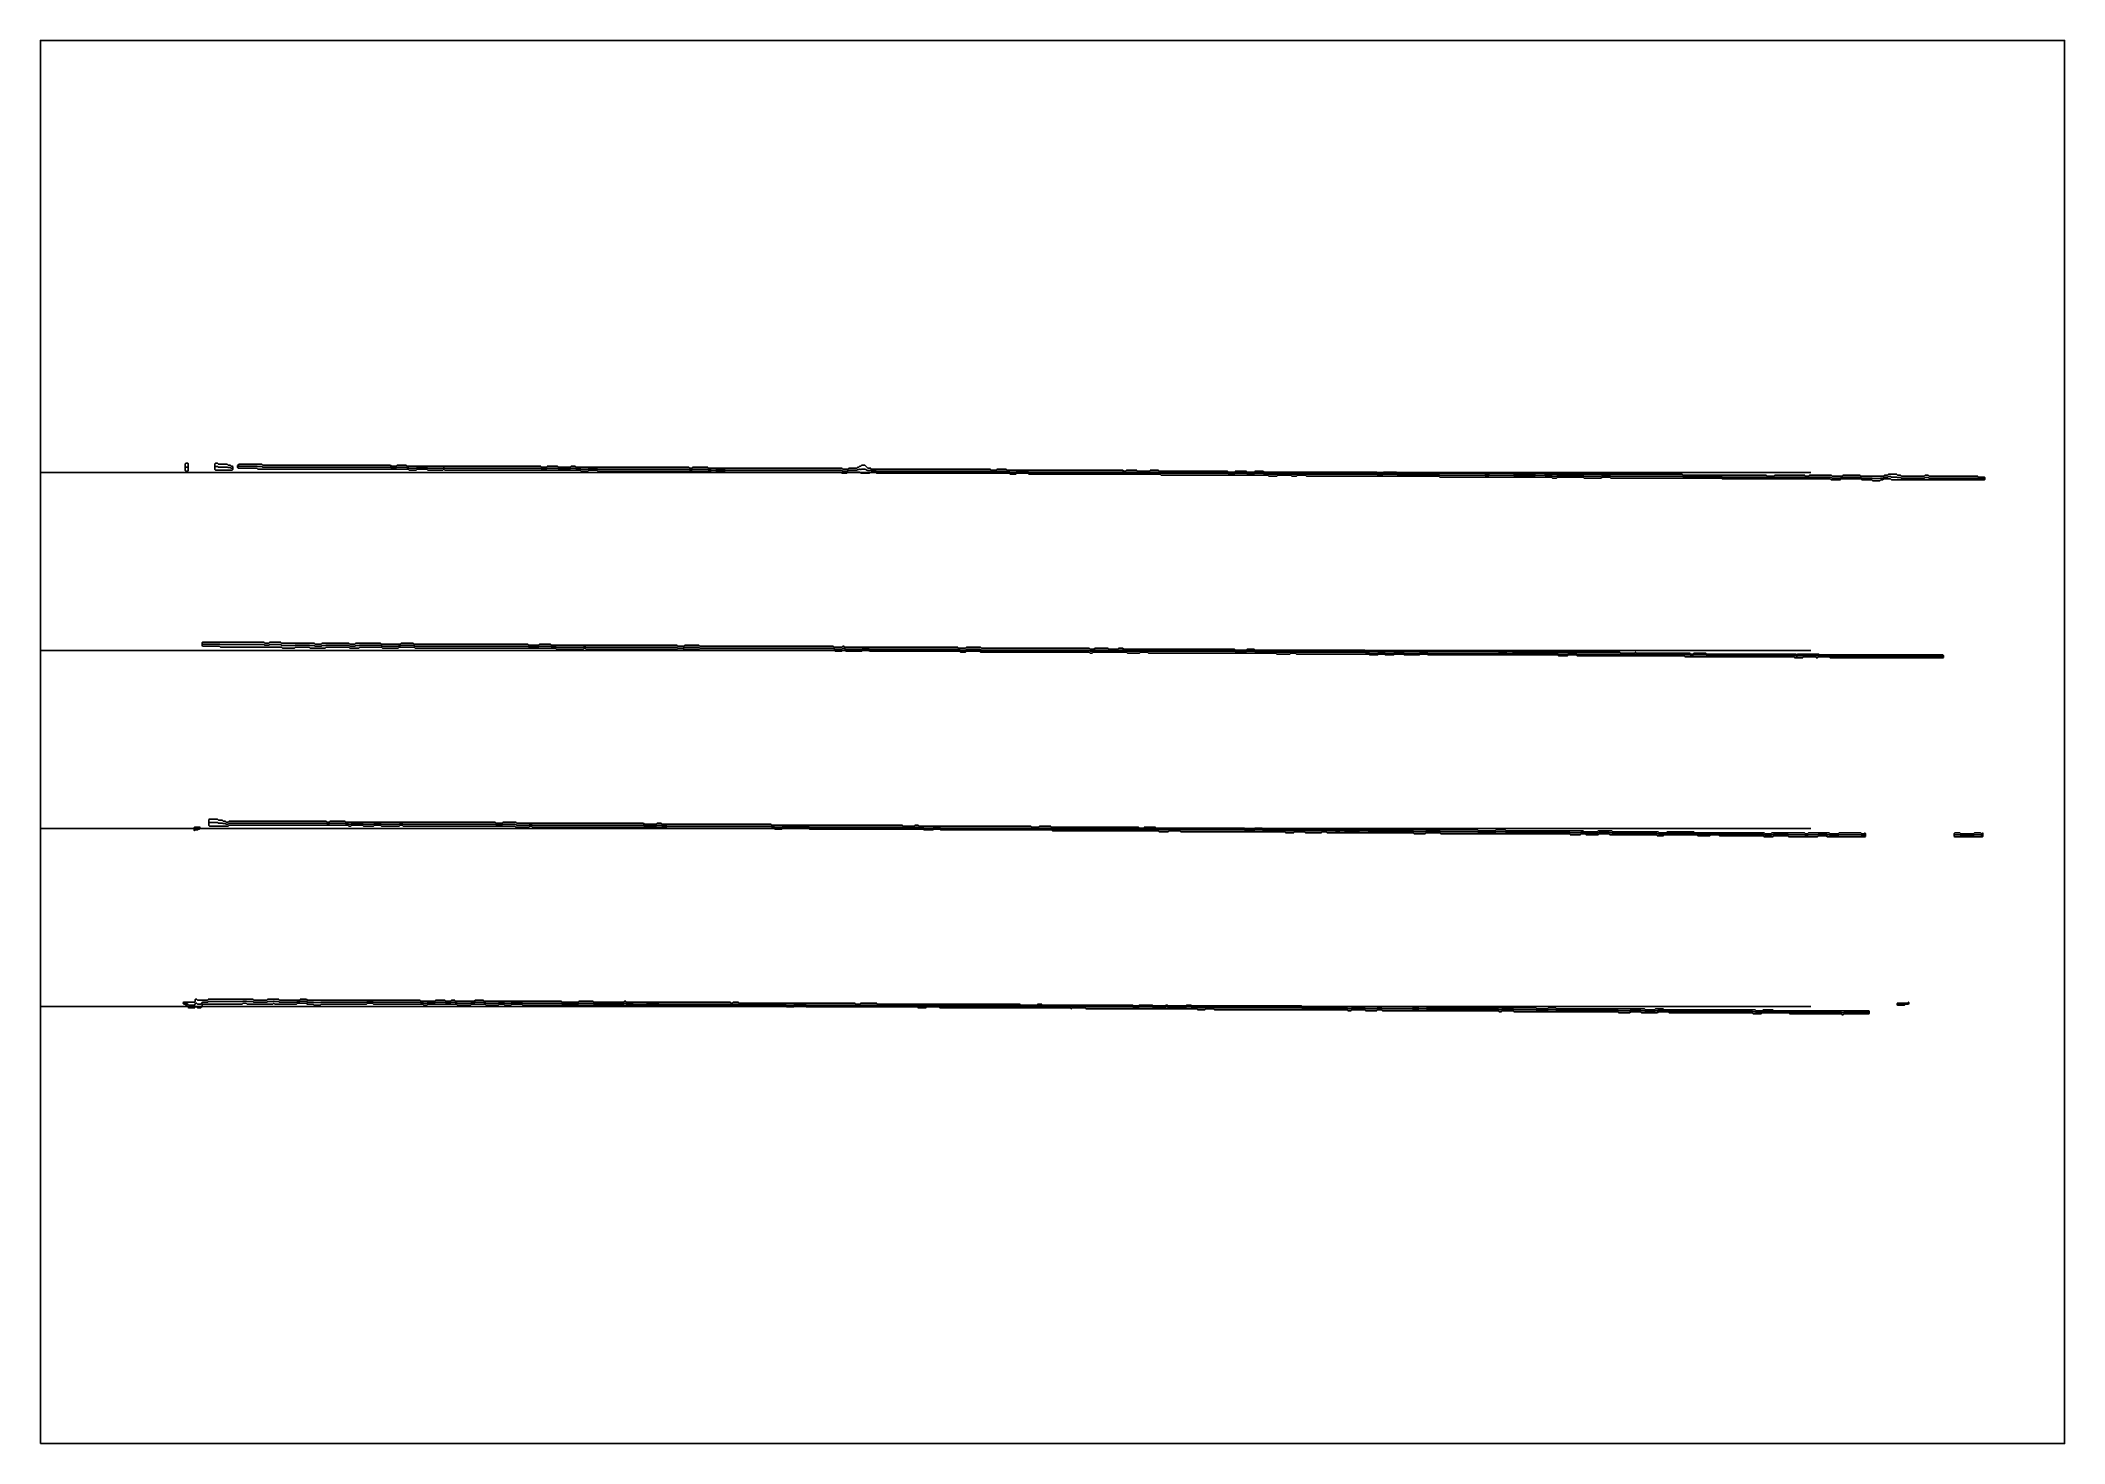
# Model space of a CAD drawing. Extents: x 0 to 57.2, y 0 to 39.6.
import ezdxf

# ---------------------------------------------------------------- set-up
doc = ezdxf.new("R2010")
doc.units = 13
for name, color, linetype in [('DESIGN_SCAN_PATH', 5, 'Continuous'), ('SEM_FRAME', 8, 'Continuous'), ('SEM_OBSERVED_CENTERLINES', 3, 'Continuous'), ('SEM_OBSERVED_CONTOURS', 2, 'Continuous')]:
    doc.layers.add(name, color=color, linetype=linetype)

msp = doc.modelspace()

# ---------------------------------------------------------------- linework, layer by layer
at = {"layer": 'DESIGN_SCAN_PATH'}
for points in [[(0, 27.40762), (50, 27.40762)], [(50, 22.38382), (0, 22.38382)], [(0, 17.36002), (50, 17.36002)], [(50, 12.33622), (0, 12.33622)]]:
    msp.add_lwpolyline(points, dxfattribs=at)
at = {"layer": 'SEM_FRAME'}
msp.add_lwpolyline([(0, 0), (57.15968, 0), (57.15968, 39.60429), (0, 39.60429)], close=True, dxfattribs=at)
at = {"layer": 'SEM_OBSERVED_CENTERLINES'}
for points in [[(4.10277, 27.561125), (4.13068, 27.561125), (4.15859, 27.561125)], [(4.94007, 27.57508), (4.96798, 27.57508), (4.99589, 27.57508), (5.0238, 27.561125), (5.05171, 27.561125), (5.07962, 27.561125), (5.10753, 27.561125), (5.13544, 27.561125), (5.16335, 27.561125), (5.19126, 27.561125), (5.21917, 27.561125), (5.24708, 27.561125), (5.27499, 27.561125), (5.3029, 27.54717), (5.33081, 27.54717), (5.35872, 27.54717), (5.38663, 27.533215), (5.41454, 27.533215)], [(5.582, 27.57508), (5.60991, 27.589035), (5.63782, 27.589035), (5.66573, 27.589035), (5.69364, 27.589035), (5.72155, 27.589035), (5.74946, 27.589035), (5.77737, 27.589035), (5.80528, 27.589035), (5.83319, 27.589035), (5.8611, 27.589035), (5.88901, 27.589035), (5.91692, 27.589035), (5.94483, 27.589035), (5.97274, 27.589035), (6.00065, 27.589035), (6.02856, 27.589035), (6.05647, 27.589035), (6.08438, 27.589035), (6.11229, 27.589035), (6.1402, 27.57508), (6.16811, 27.57508), (6.19602, 27.57508), (6.22393, 27.57508), (6.25184, 27.57508), (6.27975, 27.561125), (6.30766, 27.561125), (6.33557, 27.561125), (6.36348, 27.561125), (6.39139, 27.561125), (6.4193, 27.561125), (6.44721, 27.561125), (6.47512, 27.561125), (6.50303, 27.561125), (6.53094, 27.561125), (6.55885, 27.561125), (6.58676, 27.561125), (6.61467, 27.561125), (6.64258, 27.561125), (6.67049, 27.561125), (6.6984, 27.561125), (6.72631, 27.561125), (6.75422, 27.561125), (6.78213, 27.561125), (6.81004, 27.561125), (6.83795, 27.561125), (6.86586, 27.561125), (6.89377, 27.561125), (6.92168, 27.561125), (6.94959, 27.561125), (6.9775, 27.561125), (7.00541, 27.561125), (7.03332, 27.561125), (7.06123, 27.561125), (7.08914, 27.561125), (7.11705, 27.561125), (7.14496, 27.561125), (7.17287, 27.561125), (7.20078, 27.561125), (7.22869, 27.561125), (7.2566, 27.561125), (7.28451, 27.561125), (7.31242, 27.561125), (7.34033, 27.561125), (7.36824, 27.561125), (7.39615, 27.561125), (7.42406, 27.561125), (7.45197, 27.561125), (7.47988, 27.561125), (7.50779, 27.561125), (7.5357, 27.561125), (7.56361, 27.561125), (7.59152, 27.561125), (7.61943, 27.561125), (7.64734, 27.561125), (7.67525, 27.561125), (7.70316, 27.561125), (7.73107, 27.561125), (7.75898, 27.561125), (7.78689, 27.561125), (7.8148, 27.561125), (7.84271, 27.561125), (7.87062, 27.561125), (7.89853, 27.561125), (7.92644, 27.561125), (7.95435, 27.561125), (7.98226, 27.561125), (8.01017, 27.561125), (8.03808, 27.561125), (8.06599, 27.561125), (8.0939, 27.561125), (8.12181, 27.561125), (8.14972, 27.561125), (8.17763, 27.561125), (8.20554, 27.561125), (8.23345, 27.561125), (8.26136, 27.561125), (8.28927, 27.561125), (8.31718, 27.561125), (8.34509, 27.561125), (8.373, 27.561125), (8.40091, 27.561125), (8.42882, 27.561125), (8.45673, 27.561125), (8.48464, 27.561125), (8.51255, 27.561125), (8.54046, 27.561125), (8.56837, 27.561125), (8.59628, 27.561125), (8.62419, 27.561125), (8.6521, 27.561125), (8.68001, 27.561125), (8.70792, 27.561125), (8.73583, 27.561125), (8.76374, 27.561125), (8.79165, 27.561125), (8.81956, 27.561125), (8.84747, 27.561125), (8.87538, 27.561125), (8.90329, 27.561125), (8.9312, 27.561125), (8.95911, 27.561125), (8.98702, 27.561125), (9.01493, 27.561125), (9.04284, 27.561125), (9.07075, 27.561125), (9.09866, 27.561125), (9.12657, 27.561125), (9.15448, 27.561125), (9.18239, 27.561125), (9.2103, 27.561125), (9.23821, 27.561125), (9.26612, 27.561125), (9.29403, 27.561125), (9.32194, 27.561125), (9.34985, 27.561125), (9.37776, 27.561125), (9.40567, 27.561125), (9.43358, 27.561125), (9.46149, 27.561125), (9.4894, 27.561125), (9.51731, 27.561125), (9.54522, 27.561125), (9.57313, 27.561125), (9.60104, 27.561125), (9.62895, 27.561125), (9.65686, 27.561125), (9.68477, 27.561125), (9.71268, 27.561125), (9.74059, 27.561125), (9.7685, 27.561125), (9.79641, 27.561125), (9.82432, 27.561125), (9.85223, 27.561125), (9.88014, 27.561125), (9.90805, 27.54717), (9.93596, 27.54717), (9.96387, 27.54717), (9.99178, 27.54717), (10.01969, 27.54717), (10.0476, 27.54717), (10.07551, 27.561125), (10.10342, 27.561125), (10.13133, 27.561125), (10.15924, 27.561125), (10.18715, 27.561125), (10.21506, 27.561125), (10.24297, 27.561125), (10.27088, 27.561125), (10.29879, 27.561125), (10.3267, 27.561125), (10.35461, 27.54717), (10.38252, 27.54717), (10.41043, 27.533215), (10.43834, 27.533215), (10.46625, 27.533215), (10.49416, 27.533215), (10.52207, 27.533215), (10.54998, 27.533215), (10.57789, 27.533215), (10.6058, 27.533215), (10.63371, 27.54717), (10.66162, 27.54717), (10.68953, 27.54717), (10.71744, 27.54717), (10.74535, 27.54717), (10.77326, 27.54717), (10.80117, 27.54717), (10.82908, 27.54717), (10.85699, 27.54717), (10.8849, 27.54717), (10.91281, 27.54717), (10.94072, 27.533215), (10.96863, 27.533215), (10.99654, 27.533215), (11.02445, 27.533215), (11.05236, 27.533215), (11.08027, 27.533215), (11.10818, 27.533215), (11.13609, 27.533215), (11.164, 27.533215), (11.19191, 27.533215), (11.21982, 27.533215), (11.24773, 27.533215), (11.27564, 27.533215), (11.30355, 27.533215), (11.33146, 27.533215), (11.35937, 27.533215), (11.38728, 27.54717), (11.41519, 27.533215), (11.4431, 27.533215), (11.47101, 27.533215), (11.49892, 27.533215), (11.52683, 27.533215), (11.55474, 27.533215), (11.58265, 27.533215), (11.61056, 27.533215), (11.63847, 27.533215), (11.66638, 27.533215), (11.69429, 27.533215), (11.7222, 27.533215), (11.75011, 27.533215), (11.77802, 27.533215), (11.80593, 27.533215), (11.83384, 27.533215), (11.86175, 27.533215), (11.88966, 27.533215), (11.91757, 27.533215), (11.94548, 27.533215), (11.97339, 27.533215), (12.0013, 27.533215), (12.02921, 27.533215), (12.05712, 27.533215), (12.08503, 27.533215), (12.11294, 27.533215), (12.14085, 27.533215), (12.16876, 27.533215), (12.19667, 27.533215), (12.22458, 27.533215), (12.25249, 27.533215), (12.2804, 27.533215), (12.30831, 27.533215), (12.33622, 27.533215), (12.36413, 27.533215), (12.39204, 27.533215), (12.41995, 27.533215), (12.44786, 27.533215), (12.47577, 27.533215), (12.50368, 27.533215), (12.53159, 27.533215), (12.5595, 27.533215), (12.58741, 27.533215), (12.61532, 27.533215), (12.64323, 27.533215), (12.67114, 27.533215), (12.69905, 27.533215), (12.72696, 27.533215), (12.75487, 27.533215), (12.78278, 27.533215), (12.81069, 27.533215), (12.8386, 27.533215), (12.86651, 27.533215), (12.89442, 27.533215), (12.92233, 27.533215), (12.95024, 27.533215), (12.97815, 27.533215), (13.00606, 27.533215), (13.03397, 27.533215), (13.06188, 27.533215), (13.08979, 27.533215), (13.1177, 27.533215), (13.14561, 27.533215), (13.17352, 27.533215), (13.20143, 27.533215), (13.22934, 27.533215), (13.25725, 27.533215), (13.28516, 27.533215), (13.31307, 27.533215), (13.34098, 27.533215), (13.36889, 27.533215), (13.3968, 27.533215), (13.42471, 27.533215), (13.45262, 27.533215), (13.48053, 27.533215), (13.50844, 27.533215), (13.53635, 27.533215), (13.56426, 27.533215), (13.59217, 27.533215), (13.62008, 27.533215), (13.64799, 27.533215), (13.6759, 27.533215), (13.70381, 27.533215), (13.73172, 27.533215), (13.75963, 27.533215), (13.78754, 27.533215), (13.81545, 27.533215), (13.84336, 27.533215), (13.87127, 27.533215), (13.89918, 27.533215), (13.92709, 27.533215), (13.955, 27.533215), (13.98291, 27.533215), (14.01082, 27.533215), (14.03873, 27.533215), (14.06664, 27.533215), (14.09455, 27.533215), (14.12246, 27.533215), (14.15037, 27.51926), (14.17828, 27.51926), (14.20619, 27.51926), (14.2341, 27.51926), (14.26201, 27.51926), (14.28992, 27.51926), (14.31783, 27.533215), (14.34574, 27.533215), (14.37365, 27.533215), (14.40156, 27.533215), (14.42947, 27.533215), (14.45738, 27.533215), (14.48529, 27.533215), (14.5132, 27.533215), (14.54111, 27.533215), (14.56902, 27.533215), (14.59693, 27.533215), (14.62484, 27.51926), (14.65275, 27.51926), (14.68066, 27.51926), (14.70857, 27.51926), (14.73648, 27.51926), (14.76439, 27.51926), (14.7923, 27.51926), (14.82021, 27.51926), (14.84812, 27.51926), (14.87603, 27.51926), (14.90394, 27.51926), (14.93185, 27.51926), (14.95976, 27.51926), (14.98767, 27.533215), (15.01558, 27.533215), (15.04349, 27.533215), (15.0714, 27.533215), (15.09931, 27.533215), (15.12722, 27.51926), (15.15513, 27.51926), (15.18304, 27.51926), (15.21095, 27.51926), (15.23886, 27.51926), (15.26677, 27.505305), (15.29468, 27.505305), (15.32259, 27.505305), (15.3505, 27.505305), (15.37841, 27.505305), (15.40632, 27.505305), (15.43423, 27.505305), (15.46214, 27.505305), (15.49005, 27.51926), (15.51796, 27.51926), (15.54587, 27.51926), (15.57378, 27.51926), (15.60169, 27.51926), (15.6296, 27.51926), (15.65751, 27.51926), (15.68542, 27.51926), (15.71333, 27.51926), (15.74124, 27.505305), (15.76915, 27.505305), (15.79706, 27.505305), (15.82497, 27.505305), (15.85288, 27.505305), (15.88079, 27.505305), (15.9087, 27.505305), (15.93661, 27.505305), (15.96452, 27.505305), (15.99243, 27.505305), (16.02034, 27.505305), (16.04825, 27.505305), (16.07616, 27.505305), (16.10407, 27.505305), (16.13198, 27.505305), (16.15989, 27.505305), (16.1878, 27.505305), (16.21571, 27.505305), (16.24362, 27.505305), (16.27153, 27.505305), (16.29944, 27.505305), (16.32735, 27.505305), (16.35526, 27.505305), (16.38317, 27.505305), (16.41108, 27.505305), (16.43899, 27.505305), (16.4669, 27.505305), (16.49481, 27.505305), (16.52272, 27.505305), (16.55063, 27.505305), (16.57854, 27.505305), (16.60645, 27.505305), (16.63436, 27.505305), (16.66227, 27.505305), (16.69018, 27.505305), (16.71809, 27.505305), (16.746, 27.505305), (16.77391, 27.505305), (16.80182, 27.505305), (16.82973, 27.505305), (16.85764, 27.505305), (16.88555, 27.505305), (16.91346, 27.505305), (16.94137, 27.505305), (16.96928, 27.505305), (16.99719, 27.505305), (17.0251, 27.505305), (17.05301, 27.505305), (17.08092, 27.505305), (17.10883, 27.505305), (17.13674, 27.505305), (17.16465, 27.505305), (17.19256, 27.505305), (17.22047, 27.505305), (17.24838, 27.505305), (17.27629, 27.505305), (17.3042, 27.505305), (17.33211, 27.505305), (17.36002, 27.505305), (17.38793, 27.505305), (17.41584, 27.505305), (17.44375, 27.505305), (17.47166, 27.505305), (17.49957, 27.505305), (17.52748, 27.505305), (17.55539, 27.505305), (17.5833, 27.505305), (17.61121, 27.505305), (17.63912, 27.505305), (17.66703, 27.505305), (17.69494, 27.505305), (17.72285, 27.505305), (17.75076, 27.505305), (17.77867, 27.505305), (17.80658, 27.505305), (17.83449, 27.505305), (17.8624, 27.505305), (17.89031, 27.505305), (17.91822, 27.505305), (17.94613, 27.505305), (17.97404, 27.505305), (18.00195, 27.505305), (18.02986, 27.505305), (18.05777, 27.505305), (18.08568, 27.505305), (18.11359, 27.505305), (18.1415, 27.505305), (18.16941, 27.505305), (18.19732, 27.505305), (18.22523, 27.505305), (18.25314, 27.505305), (18.28105, 27.505305), (18.30896, 27.505305), (18.33687, 27.49135), (18.36478, 27.49135), (18.39269, 27.49135), (18.4206, 27.505305), (18.44851, 27.505305), (18.47642, 27.505305), (18.50433, 27.505305), (18.53224, 27.505305), (18.56015, 27.505305), (18.58806, 27.505305), (18.61597, 27.505305), (18.64388, 27.505305), (18.67179, 27.505305), (18.6997, 27.505305), (18.72761, 27.505305), (18.75552, 27.505305), (18.78343, 27.505305), (18.81134, 27.505305), (18.83925, 27.505305), (18.86716, 27.49135), (18.89507, 27.49135), (18.92298, 27.49135), (18.95089, 27.477395), (18.9788, 27.477395), (19.00671, 27.477395), (19.03462, 27.477395), (19.06253, 27.477395), (19.09044, 27.49135), (19.11835, 27.49135), (19.14626, 27.49135), (19.17417, 27.49135), (19.20208, 27.49135), (19.22999, 27.49135), (19.2579, 27.49135), (19.28581, 27.49135), (19.31372, 27.49135), (19.34163, 27.477395), (19.36954, 27.477395), (19.39745, 27.477395), (19.42536, 27.477395), (19.45327, 27.477395), (19.48118, 27.477395), (19.50909, 27.477395), (19.537, 27.477395), (19.56491, 27.477395), (19.59282, 27.477395), (19.62073, 27.477395), (19.64864, 27.477395), (19.67655, 27.477395), (19.70446, 27.477395), (19.73237, 27.477395), (19.76028, 27.477395), (19.78819, 27.477395), (19.8161, 27.477395), (19.84401, 27.477395), (19.87192, 27.477395), (19.89983, 27.477395), (19.92774, 27.477395), (19.95565, 27.477395), (19.98356, 27.477395), (20.01147, 27.477395), (20.03938, 27.477395), (20.06729, 27.477395), (20.0952, 27.477395), (20.12311, 27.477395), (20.15102, 27.477395), (20.17893, 27.477395), (20.20684, 27.477395), (20.23475, 27.477395), (20.26266, 27.477395), (20.29057, 27.477395), (20.31848, 27.477395), (20.34639, 27.477395), (20.3743, 27.477395), (20.40221, 27.477395), (20.43012, 27.477395), (20.45803, 27.477395), (20.48594, 27.477395), (20.51385, 27.477395), (20.54176, 27.477395), (20.56967, 27.477395), (20.59758, 27.477395), (20.62549, 27.477395), (20.6534, 27.477395), (20.68131, 27.477395), (20.70922, 27.477395), (20.73713, 27.477395), (20.76504, 27.477395), (20.79295, 27.477395), (20.82086, 27.477395), (20.84877, 27.477395), (20.87668, 27.477395), (20.90459, 27.477395), (20.9325, 27.477395), (20.96041, 27.477395), (20.98832, 27.477395), (21.01623, 27.477395), (21.04414, 27.477395), (21.07205, 27.477395), (21.09996, 27.477395), (21.12787, 27.477395), (21.15578, 27.477395), (21.18369, 27.477395), (21.2116, 27.477395), (21.23951, 27.477395), (21.26742, 27.477395), (21.29533, 27.477395), (21.32324, 27.477395), (21.35115, 27.477395), (21.37906, 27.477395), (21.40697, 27.477395), (21.43488, 27.477395), (21.46279, 27.477395), (21.4907, 27.477395), (21.51861, 27.477395), (21.54652, 27.477395), (21.57443, 27.477395), (21.60234, 27.477395), (21.63025, 27.477395), (21.65816, 27.477395), (21.68607, 27.477395), (21.71398, 27.477395), (21.74189, 27.477395), (21.7698, 27.477395), (21.79771, 27.477395), (21.82562, 27.477395), (21.85353, 27.477395), (21.88144, 27.477395), (21.90935, 27.477395), (21.93726, 27.477395), (21.96517, 27.477395), (21.99308, 27.477395), (22.02099, 27.477395), (22.0489, 27.477395), (22.07681, 27.477395), (22.10472, 27.477395), (22.13263, 27.477395), (22.16054, 27.477395), (22.18845, 27.477395), (22.21636, 27.477395), (22.24427, 27.477395), (22.27218, 27.477395), (22.30009, 27.477395), (22.328, 27.477395), (22.35591, 27.477395), (22.38382, 27.477395), (22.41173, 27.477395), (22.43964, 27.477395), (22.46755, 27.477395), (22.49546, 27.477395), (22.52337, 27.477395), (22.55128, 27.477395), (22.57919, 27.477395), (22.6071, 27.477395), (22.63501, 27.46344), (22.66292, 27.449485), (22.69083, 27.449485), (22.71874, 27.449485), (22.74665, 27.449485), (22.77456, 27.449485), (22.80247, 27.46344), (22.83038, 27.477395), (22.85829, 27.477395), (22.8862, 27.477395), (22.91411, 27.477395), (22.94202, 27.477395), (22.96993, 27.477395), (22.99784, 27.477395), (23.02575, 27.477395), (23.05366, 27.477395), (23.08157, 27.49135), (23.10948, 27.49135), (23.13739, 27.505305), (23.1653, 27.49135), (23.19321, 27.505305), (23.22112, 27.505305), (23.24903, 27.505305), (23.27694, 27.505305), (23.30485, 27.49135), (23.33276, 27.477395), (23.36067, 27.46344), (23.38858, 27.46344), (23.41649, 27.46344), (23.4444, 27.477395), (23.47231, 27.46344), (23.50022, 27.46344), (23.52813, 27.46344), (23.55604, 27.46344), (23.58395, 27.46344), (23.61186, 27.449485), (23.63977, 27.449485), (23.66768, 27.449485), (23.69559, 27.449485), (23.7235, 27.449485), (23.75141, 27.449485), (23.77932, 27.449485), (23.80723, 27.449485), (23.83514, 27.449485), (23.86305, 27.449485), (23.89096, 27.449485), (23.91887, 27.449485), (23.94678, 27.449485), (23.97469, 27.449485), (24.0026, 27.449485), (24.03051, 27.449485), (24.05842, 27.449485), (24.08633, 27.449485), (24.11424, 27.449485), (24.14215, 27.449485), (24.17006, 27.449485), (24.19797, 27.449485), (24.22588, 27.449485), (24.25379, 27.449485), (24.2817, 27.449485), (24.30961, 27.449485), (24.33752, 27.449485), (24.36543, 27.449485), (24.39334, 27.449485), (24.42125, 27.449485), (24.44916, 27.449485), (24.47707, 27.449485), (24.50498, 27.449485), (24.53289, 27.449485), (24.5608, 27.449485), (24.58871, 27.449485), (24.61662, 27.449485), (24.64453, 27.449485), (24.67244, 27.449485), (24.70035, 27.449485), (24.72826, 27.449485), (24.75617, 27.449485), (24.78408, 27.449485), (24.81199, 27.449485), (24.8399, 27.449485), (24.86781, 27.449485), (24.89572, 27.449485), (24.92363, 27.449485), (24.95154, 27.449485), (24.97945, 27.449485), (25.00736, 27.449485), (25.03527, 27.449485), (25.06318, 27.449485), (25.09109, 27.449485), (25.119, 27.449485), (25.14691, 27.449485), (25.17482, 27.449485), (25.20273, 27.449485), (25.23064, 27.449485), (25.25855, 27.449485), (25.28646, 27.449485), (25.31437, 27.449485), (25.34228, 27.449485), (25.37019, 27.449485), (25.3981, 27.449485), (25.42601, 27.449485), (25.45392, 27.449485), (25.48183, 27.449485), (25.50974, 27.449485), (25.53765, 27.449485), (25.56556, 27.449485), (25.59347, 27.449485), (25.62138, 27.449485), (25.64929, 27.449485), (25.6772, 27.449485), (25.70511, 27.449485), (25.73302, 27.449485), (25.76093, 27.449485), (25.78884, 27.449485), (25.81675, 27.449485), (25.84466, 27.449485), (25.87257, 27.449485), (25.90048, 27.449485), (25.92839, 27.449485), (25.9563, 27.449485), (25.98421, 27.449485), (26.01212, 27.449485), (26.04003, 27.449485), (26.06794, 27.449485), (26.09585, 27.449485), (26.12376, 27.449485), (26.15167, 27.449485), (26.17958, 27.449485), (26.20749, 27.449485), (26.2354, 27.449485), (26.26331, 27.449485), (26.29122, 27.449485), (26.31913, 27.449485), (26.34704, 27.449485), (26.37495, 27.449485), (26.40286, 27.449485), (26.43077, 27.449485), (26.45868, 27.449485), (26.48659, 27.449485), (26.5145, 27.449485), (26.54241, 27.449485), (26.57032, 27.449485), (26.59823, 27.449485), (26.62614, 27.449485), (26.65405, 27.449485), (26.68196, 27.449485), (26.70987, 27.449485), (26.73778, 27.449485), (26.76569, 27.449485), (26.7936, 27.449485), (26.82151, 27.449485), (26.84942, 27.43553), (26.87733, 27.43553), (26.90524, 27.43553), (26.93315, 27.43553), (26.96106, 27.43553), (26.98897, 27.43553), (27.01688, 27.449485), (27.04479, 27.449485), (27.0727, 27.449485), (27.10061, 27.449485), (27.12852, 27.449485), (27.15643, 27.449485), (27.18434, 27.449485), (27.21225, 27.449485), (27.24016, 27.449485), (27.26807, 27.449485), (27.29598, 27.43553), (27.32389, 27.43553), (27.3518, 27.43553), (27.37971, 27.421575), (27.40762, 27.421575), (27.43553, 27.421575), (27.46344, 27.421575), (27.49135, 27.421575), (27.51926, 27.421575), (27.54717, 27.421575), (27.57508, 27.43553), (27.60299, 27.43553), (27.6309, 27.43553), (27.65881, 27.43553), (27.68672, 27.43553), (27.71463, 27.43553), (27.74254, 27.43553), (27.77045, 27.43553), (27.79836, 27.43553), (27.82627, 27.43553), (27.85418, 27.43553), (27.88209, 27.43553), (27.91, 27.421575), (27.93791, 27.421575), (27.96582, 27.421575), (27.99373, 27.421575), (28.02164, 27.421575), (28.04955, 27.421575), (28.07746, 27.421575), (28.10537, 27.421575), (28.13328, 27.421575), (28.16119, 27.421575), (28.1891, 27.421575), (28.21701, 27.421575), (28.24492, 27.421575), (28.27283, 27.421575), (28.30074, 27.421575), (28.32865, 27.421575), (28.35656, 27.421575), (28.38447, 27.421575), (28.41238, 27.421575), (28.44029, 27.421575), (28.4682, 27.421575), (28.49611, 27.421575), (28.52402, 27.421575), (28.55193, 27.421575), (28.57984, 27.421575), (28.60775, 27.421575), (28.63566, 27.421575), (28.66357, 27.421575), (28.69148, 27.421575), (28.71939, 27.421575), (28.7473, 27.421575), (28.77521, 27.421575), (28.80312, 27.421575), (28.83103, 27.421575), (28.85894, 27.421575), (28.88685, 27.421575), (28.91476, 27.421575), (28.94267, 27.421575), (28.97058, 27.421575), (28.99849, 27.421575), (29.0264, 27.421575), (29.05431, 27.421575), (29.08222, 27.421575), (29.11013, 27.421575), (29.13804, 27.421575), (29.16595, 27.421575), (29.19386, 27.421575), (29.22177, 27.421575), (29.24968, 27.421575), (29.27759, 27.421575), (29.3055, 27.421575), (29.33341, 27.421575), (29.36132, 27.421575), (29.38923, 27.421575), (29.41714, 27.421575), (29.44505, 27.421575), (29.47296, 27.421575), (29.50087, 27.421575), (29.52878, 27.421575), (29.55669, 27.421575), (29.5846, 27.421575), (29.61251, 27.421575), (29.64042, 27.421575), (29.66833, 27.421575), (29.69624, 27.421575), (29.72415, 27.421575), (29.75206, 27.421575), (29.77997, 27.421575), (29.80788, 27.421575), (29.83579, 27.421575), (29.8637, 27.421575), (29.89161, 27.421575), (29.91952, 27.421575), (29.94743, 27.421575), (29.97534, 27.421575), (30.00325, 27.421575), (30.03116, 27.421575), (30.05907, 27.421575), (30.08698, 27.421575), (30.11489, 27.421575), (30.1428, 27.421575), (30.17071, 27.421575), (30.19862, 27.421575), (30.22653, 27.421575), (30.25444, 27.421575), (30.28235, 27.421575), (30.31026, 27.421575), (30.33817, 27.421575), (30.36608, 27.421575), (30.39399, 27.421575), (30.4219, 27.421575), (30.44981, 27.421575), (30.47772, 27.421575), (30.50563, 27.421575), (30.53354, 27.421575), (30.56145, 27.421575), (30.58936, 27.40762), (30.61727, 27.40762), (30.64518, 27.40762), (30.67309, 27.421575), (30.701, 27.421575), (30.72891, 27.421575), (30.75682, 27.421575), (30.78473, 27.421575), (30.81264, 27.421575), (30.84055, 27.421575), (30.86846, 27.421575), (30.89637, 27.421575), (30.92428, 27.421575), (30.95219, 27.421575), (30.9801, 27.40762), (31.00801, 27.40762), (31.03592, 27.40762), (31.06383, 27.40762), (31.09174, 27.40762), (31.11965, 27.40762), (31.14756, 27.40762), (31.17547, 27.40762), (31.20338, 27.40762), (31.23129, 27.40762), (31.2592, 27.40762), (31.28711, 27.40762), (31.31502, 27.40762), (31.34293, 27.421575), (31.37084, 27.421575), (31.39875, 27.421575), (31.42666, 27.421575), (31.45457, 27.421575), (31.48248, 27.421575), (31.51039, 27.421575), (31.5383, 27.421575), (31.56621, 27.421575), (31.59412, 27.40762), (31.62203, 27.40762), (31.64994, 27.393665), (31.67785, 27.393665), (31.70576, 27.393665), (31.73367, 27.393665), (31.76158, 27.393665), (31.78949, 27.393665), (31.8174, 27.393665), (31.84531, 27.393665), (31.87322, 27.393665), (31.90113, 27.393665), (31.92904, 27.393665), (31.95695, 27.393665), (31.98486, 27.393665), (32.01277, 27.393665), (32.04068, 27.393665), (32.06859, 27.393665), (32.0965, 27.393665), (32.12441, 27.393665), (32.15232, 27.393665), (32.18023, 27.393665), (32.20814, 27.393665), (32.23605, 27.393665), (32.26396, 27.393665), (32.29187, 27.393665), (32.31978, 27.393665), (32.34769, 27.393665), (32.3756, 27.393665), (32.40351, 27.393665), (32.43142, 27.393665), (32.45933, 27.393665), (32.48724, 27.393665), (32.51515, 27.393665), (32.54306, 27.393665), (32.57097, 27.393665), (32.59888, 27.393665), (32.62679, 27.393665), (32.6547, 27.393665), (32.68261, 27.393665), (32.71052, 27.393665), (32.73843, 27.393665), (32.76634, 27.393665), (32.79425, 27.393665), (32.82216, 27.393665), (32.85007, 27.393665), (32.87798, 27.393665), (32.90589, 27.393665), (32.9338, 27.393665), (32.96171, 27.393665), (32.98962, 27.393665), (33.01753, 27.393665), (33.04544, 27.393665), (33.07335, 27.393665), (33.10126, 27.393665), (33.12917, 27.393665), (33.15708, 27.393665), (33.18499, 27.393665), (33.2129, 27.393665), (33.24081, 27.393665), (33.26872, 27.393665), (33.29663, 27.393665), (33.32454, 27.393665), (33.35245, 27.393665), (33.38036, 27.393665), (33.40827, 27.393665), (33.43618, 27.393665), (33.46409, 27.393665), (33.492, 27.393665), (33.51991, 27.393665), (33.54782, 27.37971), (33.57573, 27.37971), (33.60364, 27.37971), (33.63155, 27.37971), (33.65946, 27.37971), (33.68737, 27.37971), (33.71528, 27.37971), (33.74319, 27.393665), (33.7711, 27.393665), (33.79901, 27.393665), (33.82692, 27.393665), (33.85483, 27.393665), (33.88274, 27.393665), (33.91065, 27.393665), (33.93856, 27.393665), (33.96647, 27.393665), (33.99438, 27.393665), (34.02229, 27.393665), (34.0502, 27.393665), (34.07811, 27.37971), (34.10602, 27.37971), (34.13393, 27.37971), (34.16184, 27.37971), (34.18975, 27.37971), (34.21766, 27.37971), (34.24557, 27.37971), (34.27348, 27.37971), (34.30139, 27.393665), (34.3293, 27.393665), (34.35721, 27.393665), (34.38512, 27.393665), (34.41303, 27.393665), (34.44094, 27.393665), (34.46885, 27.393665), (34.49676, 27.393665), (34.52467, 27.393665), (34.55258, 27.37971), (34.58049, 27.37971), (34.6084, 27.37971), (34.63631, 27.37971), (34.66422, 27.37971), (34.69213, 27.365755), (34.72004, 27.365755), (34.74795, 27.365755), (34.77586, 27.365755), (34.80377, 27.365755), (34.83168, 27.365755), (34.85959, 27.365755), (34.8875, 27.365755), (34.91541, 27.365755), (34.94332, 27.37971), (34.97123, 27.37971), (34.99914, 27.37971), (35.02705, 27.37971), (35.05496, 27.37971), (35.08287, 27.37971), (35.11078, 27.37971), (35.13869, 27.37971), (35.1666, 27.37971), (35.19451, 27.37971), (35.22242, 27.37971), (35.25033, 27.37971), (35.27824, 27.37971), (35.30615, 27.37971), (35.33406, 27.365755), (35.36197, 27.365755), (35.38988, 27.365755), (35.41779, 27.365755), (35.4457, 27.365755), (35.47361, 27.365755), (35.50152, 27.37971), (35.52943, 27.37971), (35.55734, 27.37971), (35.58525, 27.37971), (35.61316, 27.37971), (35.64107, 27.37971), (35.66898, 27.37971), (35.69689, 27.37971), (35.7248, 27.37971), (35.75271, 27.365755), (35.78062, 27.365755), (35.80853, 27.365755), (35.83644, 27.365755), (35.86435, 27.365755), (35.89226, 27.365755), (35.92017, 27.365755), (35.94808, 27.365755), (35.97599, 27.365755), (36.0039, 27.365755), (36.03181, 27.365755), (36.05972, 27.365755), (36.08763, 27.365755), (36.11554, 27.365755), (36.14345, 27.365755), (36.17136, 27.365755), (36.19927, 27.365755), (36.22718, 27.365755), (36.25509, 27.365755), (36.283, 27.365755), (36.31091, 27.365755), (36.33882, 27.365755), (36.36673, 27.365755), (36.39464, 27.365755), (36.42255, 27.365755), (36.45046, 27.365755), (36.47837, 27.365755), (36.50628, 27.365755), (36.53419, 27.365755), (36.5621, 27.365755), (36.59001, 27.365755), (36.61792, 27.365755), (36.64583, 27.365755), (36.67374, 27.365755), (36.70165, 27.365755), (36.72956, 27.365755), (36.75747, 27.365755), (36.78538, 27.365755), (36.81329, 27.365755), (36.8412, 27.365755), (36.86911, 27.365755), (36.89702, 27.365755), (36.92493, 27.365755), (36.95284, 27.365755), (36.98075, 27.365755), (37.00866, 27.365755), (37.03657, 27.365755), (37.06448, 27.365755), (37.09239, 27.365755), (37.1203, 27.365755), (37.14821, 27.365755), (37.17612, 27.365755), (37.20403, 27.365755), (37.23194, 27.365755), (37.25985, 27.365755), (37.28776, 27.365755), (37.31567, 27.365755), (37.34358, 27.365755), (37.37149, 27.365755), (37.3994, 27.365755), (37.42731, 27.365755), (37.45522, 27.365755), (37.48313, 27.365755), (37.51104, 27.365755), (37.53895, 27.365755), (37.56686, 27.365755), (37.59477, 27.365755), (37.62268, 27.365755), (37.65059, 27.365755), (37.6785, 27.365755), (37.70641, 27.365755), (37.73432, 27.365755), (37.76223, 27.3518), (37.79014, 27.3518), (37.81805, 27.3518), (37.84596, 27.3518), (37.87387, 27.3518), (37.90178, 27.3518), (37.92969, 27.365755), (37.9576, 27.365755), (37.98551, 27.365755), (38.01342, 27.365755), (38.04133, 27.365755), (38.06924, 27.365755), (38.09715, 27.365755), (38.12506, 27.365755), (38.15297, 27.365755), (38.18088, 27.365755), (38.20879, 27.365755), (38.2367, 27.365755), (38.26461, 27.365755), (38.29252, 27.365755), (38.32043, 27.3518), (38.34834, 27.3518), (38.37625, 27.3518), (38.40416, 27.3518), (38.43207, 27.3518), (38.45998, 27.3518), (38.48789, 27.3518), (38.5158, 27.3518), (38.54371, 27.3518), (38.57162, 27.3518), (38.59953, 27.3518), (38.62744, 27.3518), (38.65535, 27.3518), (38.68326, 27.3518), (38.71117, 27.3518), (38.73908, 27.3518), (38.76699, 27.3518), (38.7949, 27.3518), (38.82281, 27.3518), (38.85072, 27.3518), (38.87863, 27.3518), (38.90654, 27.3518), (38.93445, 27.3518), (38.96236, 27.3518), (38.99027, 27.3518), (39.01818, 27.3518), (39.04609, 27.3518), (39.074, 27.3518), (39.10191, 27.3518), (39.12982, 27.3518), (39.15773, 27.3518), (39.18564, 27.3518), (39.21355, 27.3518), (39.24146, 27.3518), (39.26937, 27.3518), (39.29728, 27.3518), (39.32519, 27.3518), (39.3531, 27.3518), (39.38101, 27.3518), (39.40892, 27.3518), (39.43683, 27.3518), (39.46474, 27.3518), (39.49265, 27.3518), (39.52056, 27.337845), (39.54847, 27.337845), (39.57638, 27.337845), (39.60429, 27.337845), (39.6322, 27.337845), (39.66011, 27.337845), (39.68802, 27.337845), (39.71593, 27.337845), (39.74384, 27.337845), (39.77175, 27.337845), (39.79966, 27.337845), (39.82757, 27.337845), (39.85548, 27.337845), (39.88339, 27.337845), (39.9113, 27.337845), (39.93921, 27.337845), (39.96712, 27.337845), (39.99503, 27.337845), (40.02294, 27.337845), (40.05085, 27.337845), (40.07876, 27.337845), (40.10667, 27.337845), (40.13458, 27.337845), (40.16249, 27.337845), (40.1904, 27.337845), (40.21831, 27.337845), (40.24622, 27.337845), (40.27413, 27.337845), (40.30204, 27.337845), (40.32995, 27.337845), (40.35786, 27.337845), (40.38577, 27.337845), (40.41368, 27.337845), (40.44159, 27.337845), (40.4695, 27.337845), (40.49741, 27.337845), (40.52532, 27.337845), (40.55323, 27.337845), (40.58114, 27.337845), (40.60905, 27.337845), (40.63696, 27.337845), (40.66487, 27.337845), (40.69278, 27.337845), (40.72069, 27.337845), (40.7486, 27.337845), (40.77651, 27.337845), (40.80442, 27.32389), (40.83233, 27.32389), (40.86024, 27.32389), (40.88815, 27.32389), (40.91606, 27.337845), (40.94397, 27.337845), (40.97188, 27.337845), (40.99979, 27.337845), (41.0277, 27.337845), (41.05561, 27.337845), (41.08352, 27.337845), (41.11143, 27.337845), (41.13934, 27.337845), (41.16725, 27.337845), (41.19516, 27.337845), (41.22307, 27.337845), (41.25098, 27.337845), (41.27889, 27.337845), (41.3068, 27.337845), (41.33471, 27.337845), (41.36262, 27.337845), (41.39053, 27.337845), (41.41844, 27.337845), (41.44635, 27.337845), (41.47426, 27.337845), (41.50217, 27.337845), (41.53008, 27.337845), (41.55799, 27.337845), (41.5859, 27.337845), (41.61381, 27.32389), (41.64172, 27.32389), (41.66963, 27.32389), (41.69754, 27.32389), (41.72545, 27.32389), (41.75336, 27.32389), (41.78127, 27.32389), (41.80918, 27.32389), (41.83709, 27.32389), (41.865, 27.32389), (41.89291, 27.32389), (41.92082, 27.32389), (41.94873, 27.32389), (41.97664, 27.32389), (42.00455, 27.32389), (42.03246, 27.32389), (42.06037, 27.32389), (42.08828, 27.32389), (42.11619, 27.32389), (42.1441, 27.32389), (42.17201, 27.32389), (42.19992, 27.32389), (42.22783, 27.337845), (42.25574, 27.337845), (42.28365, 27.337845), (42.31156, 27.337845), (42.33947, 27.337845), (42.36738, 27.337845), (42.39529, 27.337845), (42.4232, 27.337845), (42.45111, 27.337845), (42.47902, 27.337845), (42.50693, 27.32389), (42.53484, 27.32389), (42.56275, 27.32389), (42.59066, 27.32389), (42.61857, 27.32389), (42.64648, 27.32389), (42.67439, 27.32389), (42.7023, 27.309935), (42.73021, 27.309935), (42.75812, 27.309935), (42.78603, 27.309935), (42.81394, 27.309935), (42.84185, 27.32389), (42.86976, 27.32389), (42.89767, 27.32389), (42.92558, 27.32389), (42.95349, 27.32389), (42.9814, 27.32389), (43.00931, 27.32389), (43.03722, 27.32389), (43.06513, 27.32389), (43.09304, 27.32389), (43.12095, 27.32389), (43.14886, 27.32389), (43.17677, 27.32389), (43.20468, 27.32389), (43.23259, 27.32389), (43.2605, 27.32389), (43.28841, 27.32389), (43.31632, 27.32389), (43.34423, 27.32389), (43.37214, 27.32389), (43.40005, 27.32389), (43.42796, 27.32389), (43.45587, 27.32389), (43.48378, 27.32389), (43.51169, 27.32389), (43.5396, 27.32389), (43.56751, 27.32389), (43.59542, 27.309935), (43.62333, 27.309935), (43.65124, 27.309935), (43.67915, 27.309935), (43.70706, 27.309935), (43.73497, 27.309935), (43.76288, 27.309935), (43.79079, 27.309935), (43.8187, 27.309935), (43.84661, 27.309935), (43.87452, 27.309935), (43.90243, 27.309935), (43.93034, 27.309935), (43.95825, 27.309935), (43.98616, 27.309935), (44.01407, 27.309935), (44.04198, 27.309935), (44.06989, 27.309935), (44.0978, 27.32389), (44.12571, 27.32389), (44.15362, 27.32389), (44.18153, 27.32389), (44.20944, 27.32389), (44.23735, 27.32389), (44.26526, 27.32389), (44.29317, 27.32389), (44.32108, 27.32389), (44.34899, 27.309935), (44.3769, 27.309935), (44.40481, 27.309935), (44.43272, 27.309935), (44.46063, 27.309935), (44.48854, 27.309935), (44.51645, 27.309935), (44.54436, 27.309935), (44.57227, 27.309935), (44.60018, 27.309935), (44.62809, 27.309935), (44.656, 27.309935), (44.68391, 27.309935), (44.71182, 27.309935), (44.73973, 27.309935), (44.76764, 27.309935), (44.79555, 27.309935), (44.82346, 27.309935), (44.85137, 27.309935), (44.87928, 27.309935), (44.90719, 27.309935), (44.9351, 27.309935), (44.96301, 27.309935), (44.99092, 27.309935), (45.01883, 27.309935), (45.04674, 27.309935), (45.07465, 27.309935), (45.10256, 27.309935), (45.13047, 27.309935), (45.15838, 27.309935), (45.18629, 27.309935), (45.2142, 27.309935), (45.24211, 27.309935), (45.27002, 27.309935), (45.29793, 27.309935), (45.32584, 27.309935), (45.35375, 27.309935), (45.38166, 27.309935), (45.40957, 27.309935), (45.43748, 27.309935), (45.46539, 27.309935), (45.4933, 27.309935), (45.52121, 27.309935), (45.54912, 27.309935), (45.57703, 27.309935), (45.60494, 27.309935), (45.63285, 27.309935), (45.66076, 27.309935), (45.68867, 27.309935), (45.71658, 27.309935), (45.74449, 27.309935), (45.7724, 27.309935), (45.80031, 27.309935), (45.82822, 27.309935), (45.85613, 27.309935), (45.88404, 27.309935), (45.91195, 27.309935), (45.93986, 27.309935), (45.96777, 27.309935), (45.99568, 27.309935), (46.02359, 27.309935), (46.0515, 27.309935), (46.07941, 27.309935), (46.10732, 27.309935), (46.13523, 27.309935), (46.16314, 27.309935), (46.19105, 27.309935), (46.21896, 27.309935), (46.24687, 27.309935), (46.27478, 27.309935), (46.30269, 27.309935), (46.3306, 27.309935), (46.35851, 27.309935), (46.38642, 27.29598), (46.41433, 27.29598), (46.44224, 27.29598), (46.47015, 27.29598), (46.49806, 27.29598), (46.52597, 27.29598), (46.55388, 27.29598), (46.58179, 27.29598), (46.6097, 27.29598), (46.63761, 27.29598), (46.66552, 27.29598), (46.69343, 27.29598), (46.72134, 27.29598), (46.74925, 27.29598), (46.77716, 27.29598), (46.80507, 27.29598), (46.83298, 27.29598), (46.86089, 27.29598), (46.8888, 27.29598), (46.91671, 27.29598), (46.94462, 27.29598), (46.97253, 27.29598), (47.00044, 27.29598), (47.02835, 27.29598), (47.05626, 27.29598), (47.08417, 27.29598), (47.11208, 27.29598), (47.13999, 27.29598), (47.1679, 27.29598), (47.19581, 27.29598), (47.22372, 27.29598), (47.25163, 27.29598), (47.27954, 27.29598), (47.30745, 27.29598), (47.33536, 27.29598), (47.36327, 27.29598), (47.39118, 27.29598), (47.41909, 27.29598), (47.447, 27.29598), (47.47491, 27.29598), (47.50282, 27.282025), (47.53073, 27.282025), (47.55864, 27.282025), (47.58655, 27.282025), (47.61446, 27.282025), (47.64237, 27.282025), (47.67028, 27.282025), (47.69819, 27.282025), (47.7261, 27.282025), (47.75401, 27.282025), (47.78192, 27.282025), (47.80983, 27.282025), (47.83774, 27.282025), (47.86565, 27.282025), (47.89356, 27.282025), (47.92147, 27.282025), (47.94938, 27.282025), (47.97729, 27.282025), (48.0052, 27.282025), (48.03311, 27.282025), (48.06102, 27.282025), (48.08893, 27.282025), (48.11684, 27.282025), (48.14475, 27.282025), (48.17266, 27.282025), (48.20057, 27.282025), (48.22848, 27.282025), (48.25639, 27.282025), (48.2843, 27.282025), (48.31221, 27.282025), (48.34012, 27.282025), (48.36803, 27.282025), (48.39594, 27.282025), (48.42385, 27.282025), (48.45176, 27.282025), (48.47967, 27.282025), (48.50758, 27.282025), (48.53549, 27.282025), (48.5634, 27.282025), (48.59131, 27.282025), (48.61922, 27.282025), (48.64713, 27.282025), (48.67504, 27.282025), (48.70295, 27.282025), (48.73086, 27.282025), (48.75877, 27.26807), (48.78668, 27.26807), (48.81459, 27.26807), (48.8425, 27.26807), (48.87041, 27.26807), (48.89832, 27.26807), (48.92623, 27.26807), (48.95414, 27.26807), (48.98205, 27.282025), (49.00996, 27.282025), (49.03787, 27.282025), (49.06578, 27.282025), (49.09369, 27.282025), (49.1216, 27.282025), (49.14951, 27.282025), (49.17742, 27.282025), (49.20533, 27.282025), (49.23324, 27.282025), (49.26115, 27.282025), (49.28906, 27.282025), (49.31697, 27.282025), (49.34488, 27.282025), (49.37279, 27.282025), (49.4007, 27.282025), (49.42861, 27.282025), (49.45652, 27.282025), (49.48443, 27.282025), (49.51234, 27.282025), (49.54025, 27.282025), (49.56816, 27.282025), (49.59607, 27.282025), (49.62398, 27.282025), (49.65189, 27.282025), (49.6798, 27.282025), (49.70771, 27.282025), (49.73562, 27.282025), (49.76353, 27.282025), (49.79144, 27.282025), (49.81935, 27.282025), (49.84726, 27.26807), (49.87517, 27.26807), (49.90308, 27.26807), (49.93099, 27.26807), (49.9589, 27.282025), (49.98681, 27.282025), (50.01472, 27.282025), (50.04263, 27.282025), (50.07054, 27.282025), (50.09845, 27.282025), (50.12636, 27.282025), (50.15427, 27.282025), (50.18218, 27.282025), (50.21009, 27.282025), (50.238, 27.282025), (50.26591, 27.282025), (50.29382, 27.282025), (50.32173, 27.282025), (50.34964, 27.282025), (50.37755, 27.282025), (50.40546, 27.282025), (50.43337, 27.282025), (50.46128, 27.282025), (50.48919, 27.282025), (50.5171, 27.282025), (50.54501, 27.282025), (50.57292, 27.26807), (50.60083, 27.254115), (50.62874, 27.254115), (50.65665, 27.254115), (50.68456, 27.254115), (50.71247, 27.254115), (50.74038, 27.254115), (50.76829, 27.254115), (50.7962, 27.254115), (50.82411, 27.254115), (50.85202, 27.26807), (50.87993, 27.26807), (50.90784, 27.282025), (50.93575, 27.282025), (50.96366, 27.282025), (50.99157, 27.282025), (51.01948, 27.282025), (51.04739, 27.282025), (51.0753, 27.282025), (51.10321, 27.282025), (51.13112, 27.282025), (51.15903, 27.282025), (51.18694, 27.282025), (51.21485, 27.282025), (51.24276, 27.282025), (51.27067, 27.282025), (51.29858, 27.282025), (51.32649, 27.282025), (51.3544, 27.282025), (51.38231, 27.282025), (51.41022, 27.26807), (51.43813, 27.254115), (51.46604, 27.254115), (51.49395, 27.254115), (51.52186, 27.254115), (51.54977, 27.254115), (51.57768, 27.254115), (51.60559, 27.254115), (51.6335, 27.254115), (51.66141, 27.254115), (51.68932, 27.254115), (51.71723, 27.254115), (51.74514, 27.24016), (51.77305, 27.24016), (51.80096, 27.24016), (51.82887, 27.24016), (51.85678, 27.24016), (51.88469, 27.24016), (51.9126, 27.24016), (51.94051, 27.24016), (51.96842, 27.254115), (51.99633, 27.254115), (52.02424, 27.254115), (52.05215, 27.26807), (52.08006, 27.282025), (52.10797, 27.282025), (52.13588, 27.282025), (52.16379, 27.282025), (52.1917, 27.29598), (52.21961, 27.29598), (52.24752, 27.29598), (52.27543, 27.282025), (52.30334, 27.282025), (52.33125, 27.282025), (52.35916, 27.282025), (52.38707, 27.282025), (52.41498, 27.282025), (52.44289, 27.26807), (52.4708, 27.26807), (52.49871, 27.26807), (52.52662, 27.26807), (52.55453, 27.254115), (52.58244, 27.254115), (52.61035, 27.254115), (52.63826, 27.254115), (52.66617, 27.254115), (52.69408, 27.254115), (52.72199, 27.254115), (52.7499, 27.254115), (52.77781, 27.254115), (52.80572, 27.254115), (52.83363, 27.254115), (52.86154, 27.254115), (52.88945, 27.254115), (52.91736, 27.254115), (52.94527, 27.254115), (52.97318, 27.254115), (53.00109, 27.254115), (53.029, 27.254115), (53.05691, 27.254115), (53.08482, 27.254115), (53.11273, 27.254115), (53.14064, 27.254115), (53.16855, 27.254115), (53.19646, 27.254115), (53.22437, 27.26807), (53.25228, 27.26807), (53.28019, 27.26807), (53.3081, 27.26807), (53.33601, 27.254115), (53.36392, 27.254115), (53.39183, 27.254115), (53.41974, 27.254115), (53.44765, 27.254115), (53.47556, 27.254115), (53.50347, 27.254115), (53.53138, 27.254115), (53.55929, 27.254115), (53.5872, 27.254115), (53.61511, 27.254115), (53.64302, 27.254115), (53.67093, 27.254115), (53.69884, 27.254115), (53.72675, 27.254115), (53.75466, 27.254115), (53.78257, 27.254115), (53.81048, 27.254115), (53.83839, 27.254115), (53.8663, 27.254115), (53.89421, 27.254115), (53.92212, 27.254115), (53.95003, 27.254115), (53.97794, 27.254115), (54.00585, 27.254115), (54.03376, 27.254115), (54.06167, 27.254115), (54.08958, 27.254115), (54.11749, 27.254115), (54.1454, 27.254115), (54.17331, 27.254115), (54.20122, 27.254115), (54.22913, 27.254115), (54.25704, 27.254115), (54.28495, 27.254115), (54.31286, 27.254115), (54.34077, 27.254115), (54.36868, 27.254115), (54.39659, 27.254115), (54.4245, 27.254115), (54.45241, 27.254115), (54.48032, 27.254115), (54.50823, 27.254115), (54.53614, 27.254115), (54.56405, 27.254115), (54.59196, 27.254115), (54.61987, 27.254115), (54.64778, 27.254115), (54.67569, 27.254115), (54.7036, 27.254115), (54.73151, 27.24016), (54.75942, 27.24016), (54.78733, 27.24016), (54.81524, 27.24016), (54.84315, 27.24016), (54.87106, 27.24016), (54.89897, 27.24016)], [(4.57724, 22.565235), (4.60515, 22.565235), (4.63306, 22.565235), (4.66097, 22.565235), (4.68888, 22.565235), (4.71679, 22.565235), (4.7447, 22.565235), (4.77261, 22.565235), (4.80052, 22.565235), (4.82843, 22.565235), (4.85634, 22.565235), (4.88425, 22.565235), (4.91216, 22.565235), (4.94007, 22.565235), (4.96798, 22.565235), (4.99589, 22.565235), (5.0238, 22.565235), (5.05171, 22.565235), (5.07962, 22.55128), (5.10753, 22.55128), (5.13544, 22.55128), (5.16335, 22.55128), (5.19126, 22.55128), (5.21917, 22.55128), (5.24708, 22.55128), (5.27499, 22.55128), (5.3029, 22.55128), (5.33081, 22.55128), (5.35872, 22.55128), (5.38663, 22.55128), (5.41454, 22.55128), (5.44245, 22.55128), (5.47036, 22.55128), (5.49827, 22.55128), (5.52618, 22.55128), (5.55409, 22.55128), (5.582, 22.55128), (5.60991, 22.55128), (5.63782, 22.55128), (5.66573, 22.55128), (5.69364, 22.55128), (5.72155, 22.55128), (5.74946, 22.55128), (5.77737, 22.55128), (5.80528, 22.55128), (5.83319, 22.55128), (5.8611, 22.55128), (5.88901, 22.55128), (5.91692, 22.55128), (5.94483, 22.55128), (5.97274, 22.55128), (6.00065, 22.55128), (6.02856, 22.55128), (6.05647, 22.55128), (6.08438, 22.55128), (6.11229, 22.55128), (6.1402, 22.55128), (6.16811, 22.55128), (6.19602, 22.55128), (6.22393, 22.55128), (6.25184, 22.55128), (6.27975, 22.55128), (6.30766, 22.55128), (6.33557, 22.537325), (6.36348, 22.537325), (6.39139, 22.537325), (6.4193, 22.537325), (6.44721, 22.537325), (6.47512, 22.55128), (6.50303, 22.55128), (6.53094, 22.55128), (6.55885, 22.55128), (6.58676, 22.55128), (6.61467, 22.55128), (6.64258, 22.55128), (6.67049, 22.55128), (6.6984, 22.55128), (6.72631, 22.55128), (6.75422, 22.55128), (6.78213, 22.55128), (6.81004, 22.537325), (6.83795, 22.52337), (6.86586, 22.52337), (6.89377, 22.52337), (6.92168, 22.52337), (6.94959, 22.52337), (6.9775, 22.52337), (7.00541, 22.52337), (7.03332, 22.52337), (7.06123, 22.52337), (7.08914, 22.52337), (7.11705, 22.52337), (7.14496, 22.52337), (7.17287, 22.52337), (7.20078, 22.537325), (7.22869, 22.537325), (7.2566, 22.537325), (7.28451, 22.537325), (7.31242, 22.537325), (7.34033, 22.537325), (7.36824, 22.537325), (7.39615, 22.537325), (7.42406, 22.537325), (7.45197, 22.537325), (7.47988, 22.537325), (7.50779, 22.537325), (7.5357, 22.537325), (7.56361, 22.537325), (7.59152, 22.537325), (7.61943, 22.52337), (7.64734, 22.52337), (7.67525, 22.52337), (7.70316, 22.52337), (7.73107, 22.52337), (7.75898, 22.509415), (7.78689, 22.509415), (7.8148, 22.509415), (7.84271, 22.509415), (7.87062, 22.509415), (7.89853, 22.509415), (7.92644, 22.509415), (7.95435, 22.52337), (7.98226, 22.52337), (8.01017, 22.52337), (8.03808, 22.52337), (8.06599, 22.537325), (8.0939, 22.537325), (8.12181, 22.537325), (8.14972, 22.537325), (8.17763, 22.537325), (8.20554, 22.537325), (8.23345, 22.537325), (8.26136, 22.537325), (8.28927, 22.537325), (8.31718, 22.537325), (8.34509, 22.537325), (8.373, 22.537325), (8.40091, 22.537325), (8.42882, 22.537325), (8.45673, 22.537325), (8.48464, 22.537325), (8.51255, 22.537325), (8.54046, 22.537325), (8.56837, 22.537325), (8.59628, 22.537325), (8.62419, 22.537325), (8.6521, 22.537325), (8.68001, 22.537325), (8.70792, 22.537325), (8.73583, 22.509415), (8.76374, 22.509415), (8.79165, 22.509415), (8.81956, 22.509415), (8.84747, 22.509415), (8.87538, 22.509415), (8.90329, 22.52337), (8.9312, 22.52337), (8.95911, 22.52337), (8.98702, 22.52337), (9.01493, 22.537325), (9.04284, 22.537325), (9.07075, 22.537325), (9.09866, 22.537325), (9.12657, 22.537325), (9.15448, 22.537325), (9.18239, 22.537325), (9.2103, 22.537325), (9.23821, 22.537325), (9.26612, 22.537325), (9.29403, 22.537325), (9.32194, 22.537325), (9.34985, 22.537325), (9.37776, 22.537325), (9.40567, 22.537325), (9.43358, 22.537325), (9.46149, 22.537325), (9.4894, 22.537325), (9.51731, 22.537325), (9.54522, 22.537325), (9.57313, 22.537325), (9.60104, 22.537325), (9.62895, 22.52337), (9.65686, 22.509415), (9.68477, 22.509415), (9.71268, 22.509415), (9.74059, 22.509415), (9.7685, 22.509415), (9.79641, 22.509415), (9.82432, 22.509415), (9.85223, 22.509415), (9.88014, 22.509415), (9.90805, 22.509415), (9.93596, 22.509415), (9.96387, 22.509415), (9.99178, 22.509415), (10.01969, 22.509415), (10.0476, 22.509415), (10.07551, 22.509415), (10.10342, 22.509415), (10.13133, 22.52337), (10.15924, 22.52337), (10.18715, 22.537325), (10.21506, 22.537325), (10.24297, 22.537325), (10.27088, 22.537325), (10.29879, 22.537325), (10.3267, 22.537325), (10.35461, 22.537325), (10.38252, 22.537325), (10.41043, 22.537325), (10.43834, 22.537325), (10.46625, 22.537325), (10.49416, 22.537325), (10.52207, 22.537325), (10.54998, 22.52337), (10.57789, 22.509415), (10.6058, 22.509415), (10.63371, 22.509415), (10.66162, 22.509415), (10.68953, 22.509415), (10.71744, 22.509415), (10.74535, 22.509415), (10.77326, 22.509415), (10.80117, 22.509415), (10.82908, 22.509415), (10.85699, 22.509415), (10.8849, 22.509415), (10.91281, 22.509415), (10.94072, 22.509415), (10.96863, 22.509415), (10.99654, 22.509415), (11.02445, 22.509415), (11.05236, 22.509415), (11.08027, 22.509415), (11.10818, 22.509415), (11.13609, 22.509415), (11.164, 22.509415), (11.19191, 22.509415), (11.21982, 22.509415), (11.24773, 22.509415), (11.27564, 22.509415), (11.30355, 22.509415), (11.33146, 22.509415), (11.35937, 22.509415), (11.38728, 22.509415), (11.41519, 22.509415), (11.4431, 22.509415), (11.47101, 22.509415), (11.49892, 22.509415), (11.52683, 22.509415), (11.55474, 22.509415), (11.58265, 22.509415), (11.61056, 22.509415), (11.63847, 22.509415), (11.66638, 22.509415), (11.69429, 22.509415), (11.7222, 22.509415), (11.75011, 22.509415), (11.77802, 22.509415), (11.80593, 22.509415), (11.83384, 22.509415), (11.86175, 22.509415), (11.88966, 22.509415), (11.91757, 22.509415), (11.94548, 22.509415), (11.97339, 22.509415), (12.0013, 22.509415), (12.02921, 22.509415), (12.05712, 22.509415), (12.08503, 22.509415), (12.11294, 22.509415), (12.14085, 22.509415), (12.16876, 22.509415), (12.19667, 22.509415), (12.22458, 22.509415), (12.25249, 22.509415), (12.2804, 22.509415), (12.30831, 22.509415), (12.33622, 22.509415), (12.36413, 22.509415), (12.39204, 22.509415), (12.41995, 22.509415), (12.44786, 22.509415), (12.47577, 22.509415), (12.50368, 22.509415), (12.53159, 22.509415), (12.5595, 22.509415), (12.58741, 22.509415), (12.61532, 22.509415), (12.64323, 22.509415), (12.67114, 22.509415), (12.69905, 22.509415), (12.72696, 22.509415), (12.75487, 22.509415), (12.78278, 22.509415), (12.81069, 22.509415), (12.8386, 22.509415), (12.86651, 22.509415), (12.89442, 22.509415), (12.92233, 22.509415), (12.95024, 22.509415), (12.97815, 22.509415), (13.00606, 22.509415), (13.03397, 22.509415), (13.06188, 22.509415), (13.08979, 22.509415), (13.1177, 22.509415), (13.14561, 22.509415), (13.17352, 22.509415), (13.20143, 22.509415), (13.22934, 22.509415), (13.25725, 22.509415), (13.28516, 22.509415), (13.31307, 22.509415), (13.34098, 22.509415), (13.36889, 22.509415), (13.3968, 22.509415), (13.42471, 22.509415), (13.45262, 22.509415), (13.48053, 22.509415), (13.50844, 22.509415), (13.53635, 22.509415), (13.56426, 22.509415), (13.59217, 22.509415), (13.62008, 22.509415), (13.64799, 22.509415), (13.6759, 22.509415), (13.70381, 22.509415), (13.73172, 22.509415), (13.75963, 22.509415), (13.78754, 22.49546), (13.81545, 22.49546), (13.84336, 22.49546), (13.87127, 22.49546), (13.89918, 22.49546), (13.92709, 22.49546), (13.955, 22.49546), (13.98291, 22.49546), (14.01082, 22.49546), (14.03873, 22.49546), (14.06664, 22.49546), (14.09455, 22.509415), (14.12246, 22.509415), (14.15037, 22.509415), (14.17828, 22.509415), (14.20619, 22.509415), (14.2341, 22.509415), (14.26201, 22.509415), (14.28992, 22.509415), (14.31783, 22.509415), (14.34574, 22.509415), (14.37365, 22.509415), (14.40156, 22.509415), (14.42947, 22.49546), (14.45738, 22.49546), (14.48529, 22.49546), (14.5132, 22.49546), (14.54111, 22.49546), (14.56902, 22.481505), (14.59693, 22.481505), (14.62484, 22.481505), (14.65275, 22.481505), (14.68066, 22.481505), (14.70857, 22.481505), (14.73648, 22.481505), (14.76439, 22.481505), (14.7923, 22.481505), (14.82021, 22.481505), (14.84812, 22.481505), (14.87603, 22.481505), (14.90394, 22.481505), (14.93185, 22.481505), (14.95976, 22.481505), (14.98767, 22.481505), (15.01558, 22.481505), (15.04349, 22.481505), (15.0714, 22.481505), (15.09931, 22.481505), (15.12722, 22.481505), (15.15513, 22.481505), (15.18304, 22.481505), (15.21095, 22.481505), (15.23886, 22.481505), (15.26677, 22.481505), (15.29468, 22.481505), (15.32259, 22.481505), (15.3505, 22.49546), (15.37841, 22.49546), (15.40632, 22.481505), (15.43423, 22.481505), (15.46214, 22.481505), (15.49005, 22.481505), (15.51796, 22.481505), (15.54587, 22.481505), (15.57378, 22.481505), (15.60169, 22.481505), (15.6296, 22.481505), (15.65751, 22.481505), (15.68542, 22.481505), (15.71333, 22.481505), (15.74124, 22.481505), (15.76915, 22.481505), (15.79706, 22.481505), (15.82497, 22.481505), (15.85288, 22.481505), (15.88079, 22.481505), (15.9087, 22.481505), (15.93661, 22.481505), (15.96452, 22.481505), (15.99243, 22.481505), (16.02034, 22.481505), (16.04825, 22.481505), (16.07616, 22.481505), (16.10407, 22.481505), (16.13198, 22.481505), (16.15989, 22.481505), (16.1878, 22.481505), (16.21571, 22.481505), (16.24362, 22.481505), (16.27153, 22.481505), (16.29944, 22.481505), (16.32735, 22.481505), (16.35526, 22.481505), (16.38317, 22.481505), (16.41108, 22.481505), (16.43899, 22.481505), (16.4669, 22.481505), (16.49481, 22.481505), (16.52272, 22.481505), (16.55063, 22.481505), (16.57854, 22.481505), (16.60645, 22.481505), (16.63436, 22.481505), (16.66227, 22.481505), (16.69018, 22.481505), (16.71809, 22.481505), (16.746, 22.481505), (16.77391, 22.481505), (16.80182, 22.481505), (16.82973, 22.481505), (16.85764, 22.481505), (16.88555, 22.481505), (16.91346, 22.481505), (16.94137, 22.481505), (16.96928, 22.481505), (16.99719, 22.481505), (17.0251, 22.481505), (17.05301, 22.481505), (17.08092, 22.481505), (17.10883, 22.481505), (17.13674, 22.481505), (17.16465, 22.481505), (17.19256, 22.481505), (17.22047, 22.481505), (17.24838, 22.481505), (17.27629, 22.481505), (17.3042, 22.481505), (17.33211, 22.481505), (17.36002, 22.481505), (17.38793, 22.481505), (17.41584, 22.481505), (17.44375, 22.481505), (17.47166, 22.481505), (17.49957, 22.481505), (17.52748, 22.481505), (17.55539, 22.481505), (17.5833, 22.481505), (17.61121, 22.481505), (17.63912, 22.481505), (17.66703, 22.481505), (17.69494, 22.481505), (17.72285, 22.481505), (17.75076, 22.481505), (17.77867, 22.481505), (17.80658, 22.481505), (17.83449, 22.481505), (17.8624, 22.481505), (17.89031, 22.481505), (17.91822, 22.481505), (17.94613, 22.481505), (17.97404, 22.481505), (18.00195, 22.453595), (18.02986, 22.453595), (18.05777, 22.453595), (18.08568, 22.453595), (18.11359, 22.453595), (18.1415, 22.453595), (18.16941, 22.46755), (18.19732, 22.481505), (18.22523, 22.481505), (18.25314, 22.481505), (18.28105, 22.481505), (18.30896, 22.481505), (18.33687, 22.481505), (18.36478, 22.481505), (18.39269, 22.481505), (18.4206, 22.481505), (18.44851, 22.481505), (18.47642, 22.481505), (18.50433, 22.481505), (18.53224, 22.481505), (18.56015, 22.481505), (18.58806, 22.481505), (18.61597, 22.453595), (18.64388, 22.453595), (18.67179, 22.453595), (18.6997, 22.453595), (18.72761, 22.453595), (18.75552, 22.453595), (18.78343, 22.453595), (18.81134, 22.453595), (18.83925, 22.453595), (18.86716, 22.453595), (18.89507, 22.453595), (18.92298, 22.453595), (18.95089, 22.453595), (18.9788, 22.453595), (19.00671, 22.453595), (19.03462, 22.453595), (19.06253, 22.453595), (19.09044, 22.453595), (19.11835, 22.453595), (19.14626, 22.453595), (19.17417, 22.453595), (19.20208, 22.453595), (19.22999, 22.453595), (19.2579, 22.453595), (19.28581, 22.453595), (19.31372, 22.453595), (19.34163, 22.453595), (19.36954, 22.453595), (19.39745, 22.453595), (19.42536, 22.453595), (19.45327, 22.453595), (19.48118, 22.453595), (19.50909, 22.453595), (19.537, 22.453595), (19.56491, 22.453595), (19.59282, 22.453595), (19.62073, 22.453595), (19.64864, 22.453595), (19.67655, 22.453595), (19.70446, 22.453595), (19.73237, 22.453595), (19.76028, 22.453595), (19.78819, 22.453595), (19.8161, 22.453595), (19.84401, 22.453595), (19.87192, 22.453595), (19.89983, 22.453595), (19.92774, 22.453595), (19.95565, 22.453595), (19.98356, 22.453595), (20.01147, 22.453595), (20.03938, 22.453595), (20.06729, 22.453595), (20.0952, 22.453595), (20.12311, 22.453595), (20.15102, 22.453595), (20.17893, 22.453595), (20.20684, 22.453595), (20.23475, 22.453595), (20.26266, 22.453595), (20.29057, 22.453595), (20.31848, 22.453595), (20.34639, 22.453595), (20.3743, 22.453595), (20.40221, 22.453595), (20.43012, 22.453595), (20.45803, 22.453595), (20.48594, 22.453595), (20.51385, 22.453595), (20.54176, 22.453595), (20.56967, 22.453595), (20.59758, 22.453595), (20.62549, 22.453595), (20.6534, 22.453595), (20.68131, 22.453595), (20.70922, 22.453595), (20.73713, 22.453595), (20.76504, 22.453595), (20.79295, 22.453595), (20.82086, 22.453595), (20.84877, 22.453595), (20.87668, 22.453595), (20.90459, 22.453595), (20.9325, 22.453595), (20.96041, 22.453595), (20.98832, 22.453595), (21.01623, 22.453595), (21.04414, 22.453595), (21.07205, 22.453595), (21.09996, 22.453595), (21.12787, 22.453595), (21.15578, 22.453595), (21.18369, 22.453595), (21.2116, 22.453595), (21.23951, 22.453595), (21.26742, 22.453595), (21.29533, 22.453595), (21.32324, 22.453595), (21.35115, 22.453595), (21.37906, 22.453595), (21.40697, 22.453595), (21.43488, 22.453595), (21.46279, 22.453595), (21.4907, 22.453595), (21.51861, 22.453595), (21.54652, 22.453595), (21.57443, 22.453595), (21.60234, 22.453595), (21.63025, 22.453595), (21.65816, 22.453595), (21.68607, 22.453595), (21.71398, 22.453595), (21.74189, 22.453595), (21.7698, 22.453595), (21.79771, 22.453595), (21.82562, 22.453595), (21.85353, 22.453595), (21.88144, 22.453595), (21.90935, 22.453595), (21.93726, 22.453595), (21.96517, 22.453595), (21.99308, 22.453595), (22.02099, 22.453595), (22.0489, 22.453595), (22.07681, 22.453595), (22.10472, 22.453595), (22.13263, 22.453595), (22.16054, 22.453595), (22.18845, 22.453595), (22.21636, 22.453595), (22.24427, 22.453595), (22.27218, 22.453595), (22.30009, 22.453595), (22.328, 22.453595), (22.35591, 22.453595), (22.38382, 22.453595), (22.41173, 22.43964), (22.43964, 22.425685), (22.46755, 22.425685), (22.49546, 22.425685), (22.52337, 22.425685), (22.55128, 22.425685), (22.57919, 22.425685), (22.6071, 22.425685), (22.63501, 22.425685), (22.66292, 22.453595), (22.69083, 22.453595), (22.71874, 22.43964), (22.74665, 22.425685), (22.77456, 22.425685), (22.80247, 22.425685), (22.83038, 22.425685), (22.85829, 22.425685), (22.8862, 22.425685), (22.91411, 22.425685), (22.94202, 22.425685), (22.96993, 22.425685), (22.99784, 22.425685), (23.02575, 22.425685), (23.05366, 22.425685), (23.08157, 22.425685), (23.10948, 22.425685), (23.13739, 22.425685), (23.1653, 22.425685), (23.19321, 22.425685), (23.22112, 22.43964), (23.24903, 22.43964), (23.27694, 22.43964), (23.30485, 22.43964), (23.33276, 22.43964), (23.36067, 22.43964), (23.38858, 22.43964), (23.41649, 22.425685), (23.4444, 22.425685), (23.47231, 22.425685), (23.50022, 22.425685), (23.52813, 22.425685), (23.55604, 22.425685), (23.58395, 22.425685), (23.61186, 22.425685), (23.63977, 22.425685), (23.66768, 22.425685), (23.69559, 22.425685), (23.7235, 22.425685), (23.75141, 22.425685), (23.77932, 22.425685), (23.80723, 22.425685), (23.83514, 22.425685), (23.86305, 22.425685), (23.89096, 22.425685), (23.91887, 22.425685), (23.94678, 22.425685), (23.97469, 22.425685), (24.0026, 22.425685), (24.03051, 22.425685), (24.05842, 22.425685), (24.08633, 22.425685), (24.11424, 22.425685), (24.14215, 22.425685), (24.17006, 22.425685), (24.19797, 22.425685), (24.22588, 22.425685), (24.25379, 22.425685), (24.2817, 22.425685), (24.30961, 22.425685), (24.33752, 22.425685), (24.36543, 22.425685), (24.39334, 22.425685), (24.42125, 22.425685), (24.44916, 22.425685), (24.47707, 22.425685), (24.50498, 22.425685), (24.53289, 22.425685), (24.5608, 22.425685), (24.58871, 22.425685), (24.61662, 22.425685), (24.64453, 22.425685), (24.67244, 22.425685), (24.70035, 22.425685), (24.72826, 22.425685), (24.75617, 22.425685), (24.78408, 22.425685), (24.81199, 22.425685), (24.8399, 22.425685), (24.86781, 22.425685), (24.89572, 22.425685), (24.92363, 22.425685), (24.95154, 22.425685), (24.97945, 22.425685), (25.00736, 22.425685), (25.03527, 22.425685), (25.06318, 22.425685), (25.09109, 22.425685), (25.119, 22.425685), (25.14691, 22.425685), (25.17482, 22.425685), (25.20273, 22.425685), (25.23064, 22.425685), (25.25855, 22.425685), (25.28646, 22.425685), (25.31437, 22.425685), (25.34228, 22.425685), (25.37019, 22.425685), (25.3981, 22.425685), (25.42601, 22.425685), (25.45392, 22.425685), (25.48183, 22.425685), (25.50974, 22.425685), (25.53765, 22.425685), (25.56556, 22.425685), (25.59347, 22.425685), (25.62138, 22.425685), (25.64929, 22.425685), (25.6772, 22.425685), (25.70511, 22.425685), (25.73302, 22.425685), (25.76093, 22.425685), (25.78884, 22.425685), (25.81675, 22.425685), (25.84466, 22.425685), (25.87257, 22.425685), (25.90048, 22.425685), (25.92839, 22.41173), (25.9563, 22.41173), (25.98421, 22.397775), (26.01212, 22.397775), (26.04003, 22.397775), (26.06794, 22.397775), (26.09585, 22.397775), (26.12376, 22.397775), (26.15167, 22.425685), (26.17958, 22.425685), (26.20749, 22.425685), (26.2354, 22.425685), (26.26331, 22.425685), (26.29122, 22.425685), (26.31913, 22.425685), (26.34704, 22.425685), (26.37495, 22.425685), (26.40286, 22.425685), (26.43077, 22.425685), (26.45868, 22.425685), (26.48659, 22.425685), (26.5145, 22.425685), (26.54241, 22.41173), (26.57032, 22.397775), (26.59823, 22.397775), (26.62614, 22.397775), (26.65405, 22.397775), (26.68196, 22.397775), (26.70987, 22.397775), (26.73778, 22.397775), (26.76569, 22.397775), (26.7936, 22.397775), (26.82151, 22.397775), (26.84942, 22.397775), (26.87733, 22.397775), (26.90524, 22.397775), (26.93315, 22.397775), (26.96106, 22.397775), (26.98897, 22.397775), (27.01688, 22.397775), (27.04479, 22.397775), (27.0727, 22.397775), (27.10061, 22.397775), (27.12852, 22.397775), (27.15643, 22.397775), (27.18434, 22.397775), (27.21225, 22.397775), (27.24016, 22.397775), (27.26807, 22.397775), (27.29598, 22.397775), (27.32389, 22.397775), (27.3518, 22.397775), (27.37971, 22.397775), (27.40762, 22.397775), (27.43553, 22.397775), (27.46344, 22.397775), (27.49135, 22.397775), (27.51926, 22.397775), (27.54717, 22.397775), (27.57508, 22.397775), (27.60299, 22.397775), (27.6309, 22.397775), (27.65881, 22.397775), (27.68672, 22.397775), (27.71463, 22.397775), (27.74254, 22.397775), (27.77045, 22.397775), (27.79836, 22.397775), (27.82627, 22.397775), (27.85418, 22.397775), (27.88209, 22.397775), (27.91, 22.397775), (27.93791, 22.397775), (27.96582, 22.397775), (27.99373, 22.397775), (28.02164, 22.397775), (28.04955, 22.397775), (28.07746, 22.397775), (28.10537, 22.397775), (28.13328, 22.397775), (28.16119, 22.397775), (28.1891, 22.397775), (28.21701, 22.397775), (28.24492, 22.397775), (28.27283, 22.397775), (28.30074, 22.397775), (28.32865, 22.397775), (28.35656, 22.397775), (28.38447, 22.397775), (28.41238, 22.397775), (28.44029, 22.397775), (28.4682, 22.397775), (28.49611, 22.397775), (28.52402, 22.397775), (28.55193, 22.397775), (28.57984, 22.397775), (28.60775, 22.397775), (28.63566, 22.397775), (28.66357, 22.397775), (28.69148, 22.397775), (28.71939, 22.397775), (28.7473, 22.397775), (28.77521, 22.397775), (28.80312, 22.397775), (28.83103, 22.397775), (28.85894, 22.397775), (28.88685, 22.397775), (28.91476, 22.397775), (28.94267, 22.397775), (28.97058, 22.397775), (28.99849, 22.397775), (29.0264, 22.397775), (29.05431, 22.397775), (29.08222, 22.397775), (29.11013, 22.397775), (29.13804, 22.397775), (29.16595, 22.397775), (29.19386, 22.397775), (29.22177, 22.397775), (29.24968, 22.397775), (29.27759, 22.397775), (29.3055, 22.397775), (29.33341, 22.397775), (29.36132, 22.397775), (29.38923, 22.397775), (29.41714, 22.397775), (29.44505, 22.397775), (29.47296, 22.397775), (29.50087, 22.397775), (29.52878, 22.397775), (29.55669, 22.397775), (29.5846, 22.397775), (29.61251, 22.397775), (29.64042, 22.369865), (29.66833, 22.369865), (29.69624, 22.369865), (29.72415, 22.38382), (29.75206, 22.38382), (29.77997, 22.397775), (29.80788, 22.397775), (29.83579, 22.397775), (29.8637, 22.397775), (29.89161, 22.397775), (29.91952, 22.397775), (29.94743, 22.397775), (29.97534, 22.397775), (30.00325, 22.397775), (30.03116, 22.397775), (30.05907, 22.397775), (30.08698, 22.397775), (30.11489, 22.397775), (30.1428, 22.397775), (30.17071, 22.38382), (30.19862, 22.38382), (30.22653, 22.38382), (30.25444, 22.38382), (30.28235, 22.38382), (30.31026, 22.38382), (30.33817, 22.38382), (30.36608, 22.38382), (30.39399, 22.38382), (30.4219, 22.38382), (30.44981, 22.397775), (30.47772, 22.397775), (30.50563, 22.397775), (30.53354, 22.397775), (30.56145, 22.397775), (30.58936, 22.38382), (30.61727, 22.38382), (30.64518, 22.38382), (30.67309, 22.38382), (30.701, 22.369865), (30.72891, 22.369865), (30.75682, 22.369865), (30.78473, 22.369865), (30.81264, 22.369865), (30.84055, 22.369865), (30.86846, 22.369865), (30.89637, 22.369865), (30.92428, 22.369865), (30.95219, 22.369865), (30.9801, 22.369865), (31.00801, 22.369865), (31.03592, 22.369865), (31.06383, 22.38382), (31.09174, 22.38382), (31.11965, 22.38382), (31.14756, 22.38382), (31.17547, 22.38382), (31.20338, 22.38382), (31.23129, 22.38382), (31.2592, 22.38382), (31.28711, 22.369865), (31.31502, 22.369865), (31.34293, 22.369865), (31.37084, 22.369865), (31.39875, 22.369865), (31.42666, 22.369865), (31.45457, 22.369865), (31.48248, 22.369865), (31.51039, 22.369865), (31.5383, 22.369865), (31.56621, 22.369865), (31.59412, 22.369865), (31.62203, 22.369865), (31.64994, 22.369865), (31.67785, 22.369865), (31.70576, 22.369865), (31.73367, 22.369865), (31.76158, 22.369865), (31.78949, 22.369865), (31.8174, 22.369865), (31.84531, 22.369865), (31.87322, 22.369865), (31.90113, 22.369865), (31.92904, 22.369865), (31.95695, 22.369865), (31.98486, 22.369865), (32.01277, 22.369865), (32.04068, 22.369865), (32.06859, 22.369865), (32.0965, 22.369865), (32.12441, 22.369865), (32.15232, 22.369865), (32.18023, 22.369865), (32.20814, 22.369865), (32.23605, 22.369865), (32.26396, 22.369865), (32.29187, 22.369865), (32.31978, 22.369865), (32.34769, 22.369865), (32.3756, 22.369865), (32.40351, 22.369865), (32.43142, 22.369865), (32.45933, 22.369865), (32.48724, 22.369865), (32.51515, 22.369865), (32.54306, 22.369865), (32.57097, 22.369865), (32.59888, 22.369865), (32.62679, 22.369865), (32.6547, 22.369865), (32.68261, 22.369865), (32.71052, 22.369865), (32.73843, 22.369865), (32.76634, 22.369865), (32.79425, 22.369865), (32.82216, 22.369865), (32.85007, 22.369865), (32.87798, 22.369865), (32.90589, 22.369865), (32.9338, 22.369865), (32.96171, 22.369865), (32.98962, 22.369865), (33.01753, 22.369865), (33.04544, 22.369865), (33.07335, 22.369865), (33.10126, 22.369865), (33.12917, 22.369865), (33.15708, 22.369865), (33.18499, 22.369865), (33.2129, 22.369865), (33.24081, 22.369865), (33.26872, 22.369865), (33.29663, 22.369865), (33.32454, 22.369865), (33.35245, 22.369865), (33.38036, 22.369865), (33.40827, 22.369865), (33.43618, 22.369865), (33.46409, 22.369865), (33.492, 22.369865), (33.51991, 22.369865), (33.54782, 22.369865), (33.57573, 22.369865), (33.60364, 22.369865), (33.63155, 22.369865), (33.65946, 22.369865), (33.68737, 22.369865), (33.71528, 22.369865), (33.74319, 22.35591), (33.7711, 22.35591), (33.79901, 22.35591), (33.82692, 22.35591), (33.85483, 22.35591), (33.88274, 22.35591), (33.91065, 22.35591), (33.93856, 22.35591), (33.96647, 22.35591), (33.99438, 22.35591), (34.02229, 22.35591), (34.0502, 22.35591), (34.07811, 22.369865), (34.10602, 22.369865), (34.13393, 22.369865), (34.16184, 22.369865), (34.18975, 22.369865), (34.21766, 22.369865), (34.24557, 22.369865), (34.27348, 22.369865), (34.30139, 22.35591), (34.3293, 22.35591), (34.35721, 22.35591), (34.38512, 22.35591), (34.41303, 22.35591), (34.44094, 22.35591), (34.46885, 22.35591), (34.49676, 22.35591), (34.52467, 22.35591), (34.55258, 22.35591), (34.58049, 22.35591), (34.6084, 22.35591), (34.63631, 22.35591), (34.66422, 22.35591), (34.69213, 22.35591), (34.72004, 22.35591), (34.74795, 22.35591), (34.77586, 22.35591), (34.80377, 22.35591), (34.83168, 22.35591), (34.85959, 22.35591), (34.8875, 22.35591), (34.91541, 22.341955), (34.94332, 22.341955), (34.97123, 22.341955), (34.99914, 22.341955), (35.02705, 22.341955), (35.05496, 22.341955), (35.08287, 22.341955), (35.11078, 22.341955), (35.13869, 22.341955), (35.1666, 22.341955), (35.19451, 22.341955), (35.22242, 22.341955), (35.25033, 22.341955), (35.27824, 22.341955), (35.30615, 22.35591), (35.33406, 22.35591), (35.36197, 22.35591), (35.38988, 22.35591), (35.41779, 22.35591), (35.4457, 22.35591), (35.47361, 22.341955), (35.50152, 22.341955), (35.52943, 22.341955), (35.55734, 22.341955), (35.58525, 22.341955), (35.61316, 22.341955), (35.64107, 22.341955), (35.66898, 22.341955), (35.69689, 22.341955), (35.7248, 22.341955), (35.75271, 22.341955), (35.78062, 22.341955), (35.80853, 22.341955), (35.83644, 22.341955), (35.86435, 22.341955), (35.89226, 22.341955), (35.92017, 22.341955), (35.94808, 22.341955), (35.97599, 22.341955), (36.0039, 22.341955), (36.03181, 22.341955), (36.05972, 22.341955), (36.08763, 22.341955), (36.11554, 22.341955), (36.14345, 22.341955), (36.17136, 22.341955), (36.19927, 22.341955), (36.22718, 22.341955), (36.25509, 22.341955), (36.283, 22.341955), (36.31091, 22.341955), (36.33882, 22.341955), (36.36673, 22.341955), (36.39464, 22.341955), (36.42255, 22.341955), (36.45046, 22.341955), (36.47837, 22.341955), (36.50628, 22.341955), (36.53419, 22.341955), (36.5621, 22.341955), (36.59001, 22.341955), (36.61792, 22.341955), (36.64583, 22.341955), (36.67374, 22.341955), (36.70165, 22.341955), (36.72956, 22.341955), (36.75747, 22.341955), (36.78538, 22.341955), (36.81329, 22.341955), (36.8412, 22.341955), (36.86911, 22.341955), (36.89702, 22.341955), (36.92493, 22.341955), (36.95284, 22.341955), (36.98075, 22.341955), (37.00866, 22.341955), (37.03657, 22.341955), (37.06448, 22.341955), (37.09239, 22.341955), (37.1203, 22.341955), (37.14821, 22.341955), (37.17612, 22.341955), (37.20403, 22.341955), (37.23194, 22.341955), (37.25985, 22.341955), (37.28776, 22.341955), (37.31567, 22.341955), (37.34358, 22.341955), (37.37149, 22.341955), (37.3994, 22.341955), (37.42731, 22.328), (37.45522, 22.328), (37.48313, 22.328), (37.51104, 22.328), (37.53895, 22.314045), (37.56686, 22.314045), (37.59477, 22.314045), (37.62268, 22.314045), (37.65059, 22.314045), (37.6785, 22.314045), (37.70641, 22.314045), (37.73432, 22.314045), (37.76223, 22.314045), (37.79014, 22.328), (37.81805, 22.328), (37.84596, 22.328), (37.87387, 22.328), (37.90178, 22.328), (37.92969, 22.328), (37.9576, 22.328), (37.98551, 22.314045), (38.01342, 22.314045), (38.04133, 22.314045), (38.06924, 22.314045), (38.09715, 22.314045), (38.12506, 22.314045), (38.15297, 22.314045), (38.18088, 22.314045), (38.20879, 22.314045), (38.2367, 22.328), (38.26461, 22.328), (38.29252, 22.328), (38.32043, 22.328), (38.34834, 22.328), (38.37625, 22.328), (38.40416, 22.328), (38.43207, 22.328), (38.45998, 22.328), (38.48789, 22.328), (38.5158, 22.314045), (38.54371, 22.314045), (38.57162, 22.314045), (38.59953, 22.314045), (38.62744, 22.314045), (38.65535, 22.314045), (38.68326, 22.314045), (38.71117, 22.314045), (38.73908, 22.314045), (38.76699, 22.314045), (38.7949, 22.314045), (38.82281, 22.314045), (38.85072, 22.314045), (38.87863, 22.314045), (38.90654, 22.314045), (38.93445, 22.314045), (38.96236, 22.328), (38.99027, 22.328), (39.01818, 22.328), (39.04609, 22.328), (39.074, 22.328), (39.10191, 22.328), (39.12982, 22.328), (39.15773, 22.328), (39.18564, 22.314045), (39.21355, 22.314045), (39.24146, 22.314045), (39.26937, 22.314045), (39.29728, 22.314045), (39.32519, 22.314045), (39.3531, 22.314045), (39.38101, 22.314045), (39.40892, 22.314045), (39.43683, 22.314045), (39.46474, 22.314045), (39.49265, 22.314045), (39.52056, 22.314045), (39.54847, 22.314045), (39.57638, 22.314045), (39.60429, 22.314045), (39.6322, 22.314045), (39.66011, 22.314045), (39.68802, 22.314045), (39.71593, 22.314045), (39.74384, 22.314045), (39.77175, 22.314045), (39.79966, 22.314045), (39.82757, 22.314045), (39.85548, 22.314045), (39.88339, 22.314045), (39.9113, 22.314045), (39.93921, 22.314045), (39.96712, 22.314045), (39.99503, 22.314045), (40.02294, 22.314045), (40.05085, 22.314045), (40.07876, 22.314045), (40.10667, 22.314045), (40.13458, 22.314045), (40.16249, 22.314045), (40.1904, 22.314045), (40.21831, 22.314045), (40.24622, 22.314045), (40.27413, 22.314045), (40.30204, 22.314045), (40.32995, 22.314045), (40.35786, 22.314045), (40.38577, 22.314045), (40.41368, 22.314045), (40.44159, 22.314045), (40.4695, 22.314045), (40.49741, 22.314045), (40.52532, 22.314045), (40.55323, 22.314045), (40.58114, 22.314045), (40.60905, 22.314045), (40.63696, 22.314045), (40.66487, 22.314045), (40.69278, 22.314045), (40.72069, 22.314045), (40.7486, 22.314045), (40.77651, 22.314045), (40.80442, 22.314045), (40.83233, 22.314045), (40.86024, 22.314045), (40.88815, 22.314045), (40.91606, 22.314045), (40.94397, 22.314045), (40.97188, 22.314045), (40.99979, 22.314045), (41.0277, 22.314045), (41.05561, 22.314045), (41.08352, 22.314045), (41.11143, 22.314045), (41.13934, 22.314045), (41.16725, 22.314045), (41.19516, 22.30009), (41.22307, 22.30009), (41.25098, 22.30009), (41.27889, 22.30009), (41.3068, 22.30009), (41.33471, 22.30009), (41.36262, 22.30009), (41.39053, 22.30009), (41.41844, 22.314045), (41.44635, 22.314045), (41.47426, 22.314045), (41.50217, 22.314045), (41.53008, 22.314045), (41.55799, 22.314045), (41.5859, 22.30009), (41.61381, 22.30009), (41.64172, 22.30009), (41.66963, 22.30009), (41.69754, 22.30009), (41.72545, 22.30009), (41.75336, 22.30009), (41.78127, 22.30009), (41.80918, 22.30009), (41.83709, 22.30009), (41.865, 22.30009), (41.89291, 22.30009), (41.92082, 22.30009), (41.94873, 22.30009), (41.97664, 22.30009), (42.00455, 22.30009), (42.03246, 22.30009), (42.06037, 22.30009), (42.08828, 22.30009), (42.11619, 22.30009), (42.1441, 22.30009), (42.17201, 22.30009), (42.19992, 22.30009), (42.22783, 22.30009), (42.25574, 22.30009), (42.28365, 22.30009), (42.31156, 22.30009), (42.33947, 22.30009), (42.36738, 22.30009), (42.39529, 22.30009), (42.4232, 22.30009), (42.45111, 22.30009), (42.47902, 22.30009), (42.50693, 22.30009), (42.53484, 22.30009), (42.56275, 22.30009), (42.59066, 22.30009), (42.61857, 22.30009), (42.64648, 22.30009), (42.67439, 22.30009), (42.7023, 22.30009), (42.73021, 22.30009), (42.75812, 22.30009), (42.78603, 22.30009), (42.81394, 22.30009), (42.84185, 22.30009), (42.86976, 22.286135), (42.89767, 22.286135), (42.92558, 22.286135), (42.95349, 22.286135), (42.9814, 22.286135), (43.00931, 22.286135), (43.03722, 22.286135), (43.06513, 22.286135), (43.09304, 22.286135), (43.12095, 22.286135), (43.14886, 22.30009), (43.17677, 22.30009), (43.20468, 22.30009), (43.23259, 22.30009), (43.2605, 22.30009), (43.28841, 22.30009), (43.31632, 22.30009), (43.34423, 22.30009), (43.37214, 22.30009), (43.40005, 22.286135), (43.42796, 22.286135), (43.45587, 22.286135), (43.48378, 22.286135), (43.51169, 22.286135), (43.5396, 22.286135), (43.56751, 22.286135), (43.59542, 22.286135), (43.62333, 22.286135), (43.65124, 22.286135), (43.67915, 22.286135), (43.70706, 22.286135), (43.73497, 22.286135), (43.76288, 22.286135), (43.79079, 22.286135), (43.8187, 22.286135), (43.84661, 22.286135), (43.87452, 22.286135), (43.90243, 22.286135), (43.93034, 22.286135), (43.95825, 22.286135), (43.98616, 22.286135), (44.01407, 22.286135), (44.04198, 22.286135), (44.06989, 22.286135), (44.0978, 22.286135), (44.12571, 22.286135), (44.15362, 22.286135), (44.18153, 22.286135), (44.20944, 22.286135), (44.23735, 22.286135), (44.26526, 22.286135), (44.29317, 22.286135), (44.32108, 22.286135), (44.34899, 22.286135), (44.3769, 22.286135), (44.40481, 22.286135), (44.43272, 22.286135), (44.46063, 22.286135), (44.48854, 22.286135), (44.51645, 22.286135), (44.54436, 22.286135), (44.57227, 22.286135), (44.60018, 22.286135), (44.62809, 22.27218), (44.656, 22.27218), (44.68391, 22.27218), (44.71182, 22.27218), (44.73973, 22.27218), (44.76764, 22.27218), (44.79555, 22.27218), (44.82346, 22.27218), (44.85137, 22.27218), (44.87928, 22.27218), (44.90719, 22.27218), (44.9351, 22.27218), (44.96301, 22.27218), (44.99092, 22.27218), (45.01883, 22.27218), (45.04674, 22.286135), (45.07465, 22.27218), (45.10256, 22.27218), (45.13047, 22.27218), (45.15838, 22.27218), (45.18629, 22.27218), (45.2142, 22.27218), (45.24211, 22.27218), (45.27002, 22.27218), (45.29793, 22.27218), (45.32584, 22.27218), (45.35375, 22.27218), (45.38166, 22.27218), (45.40957, 22.27218), (45.43748, 22.27218), (45.46539, 22.27218), (45.4933, 22.27218), (45.52121, 22.27218), (45.54912, 22.27218), (45.57703, 22.27218), (45.60494, 22.27218), (45.63285, 22.27218), (45.66076, 22.27218), (45.68867, 22.27218), (45.71658, 22.27218), (45.74449, 22.27218), (45.7724, 22.27218), (45.80031, 22.27218), (45.82822, 22.27218), (45.85613, 22.27218), (45.88404, 22.27218), (45.91195, 22.27218), (45.93986, 22.27218), (45.96777, 22.27218), (45.99568, 22.27218), (46.02359, 22.27218), (46.0515, 22.27218), (46.07941, 22.27218), (46.10732, 22.27218), (46.13523, 22.27218), (46.16314, 22.27218), (46.19105, 22.27218), (46.21896, 22.27218), (46.24687, 22.27218), (46.27478, 22.27218), (46.30269, 22.27218), (46.3306, 22.27218), (46.35851, 22.27218), (46.38642, 22.27218), (46.41433, 22.27218), (46.44224, 22.258225), (46.47015, 22.258225), (46.49806, 22.258225), (46.52597, 22.258225), (46.55388, 22.258225), (46.58179, 22.258225), (46.6097, 22.24427), (46.63761, 22.24427), (46.66552, 22.24427), (46.69343, 22.258225), (46.72134, 22.258225), (46.74925, 22.258225), (46.77716, 22.258225), (46.80507, 22.258225), (46.83298, 22.258225), (46.86089, 22.258225), (46.8888, 22.258225), (46.91671, 22.258225), (46.94462, 22.258225), (46.97253, 22.258225), (47.00044, 22.258225), (47.02835, 22.258225), (47.05626, 22.24427), (47.08417, 22.24427), (47.11208, 22.24427), (47.13999, 22.24427), (47.1679, 22.24427), (47.19581, 22.24427), (47.22372, 22.24427), (47.25163, 22.24427), (47.27954, 22.24427), (47.30745, 22.24427), (47.33536, 22.24427), (47.36327, 22.24427), (47.39118, 22.24427), (47.41909, 22.24427), (47.447, 22.24427), (47.47491, 22.24427), (47.50282, 22.24427), (47.53073, 22.24427), (47.55864, 22.24427), (47.58655, 22.24427), (47.61446, 22.24427), (47.64237, 22.24427), (47.67028, 22.24427), (47.69819, 22.24427), (47.7261, 22.24427), (47.75401, 22.24427), (47.78192, 22.24427), (47.80983, 22.24427), (47.83774, 22.24427), (47.86565, 22.24427), (47.89356, 22.24427), (47.92147, 22.24427), (47.94938, 22.24427), (47.97729, 22.24427), (48.0052, 22.24427), (48.03311, 22.24427), (48.06102, 22.24427), (48.08893, 22.24427), (48.11684, 22.24427), (48.14475, 22.24427), (48.17266, 22.24427), (48.20057, 22.24427), (48.22848, 22.24427), (48.25639, 22.24427), (48.2843, 22.24427), (48.31221, 22.24427), (48.34012, 22.24427), (48.36803, 22.24427), (48.39594, 22.24427), (48.42385, 22.24427), (48.45176, 22.24427), (48.47967, 22.24427), (48.50758, 22.24427), (48.53549, 22.24427), (48.5634, 22.24427), (48.59131, 22.24427), (48.61922, 22.24427), (48.64713, 22.24427), (48.67504, 22.24427), (48.70295, 22.24427), (48.73086, 22.24427), (48.75877, 22.24427), (48.78668, 22.24427), (48.81459, 22.24427), (48.8425, 22.24427), (48.87041, 22.24427), (48.89832, 22.24427), (48.92623, 22.24427), (48.95414, 22.24427), (48.98205, 22.24427), (49.00996, 22.24427), (49.03787, 22.24427), (49.06578, 22.24427), (49.09369, 22.24427), (49.1216, 22.24427), (49.14951, 22.24427), (49.17742, 22.24427), (49.20533, 22.24427), (49.23324, 22.24427), (49.26115, 22.24427), (49.28906, 22.24427), (49.31697, 22.24427), (49.34488, 22.24427), (49.37279, 22.24427), (49.4007, 22.24427), (49.42861, 22.24427), (49.45652, 22.24427), (49.48443, 22.24427), (49.51234, 22.24427), (49.54025, 22.230315), (49.56816, 22.230315), (49.59607, 22.21636), (49.62398, 22.230315), (49.65189, 22.230315), (49.6798, 22.230315), (49.70771, 22.230315), (49.73562, 22.230315), (49.76353, 22.230315), (49.79144, 22.24427), (49.81935, 22.24427), (49.84726, 22.24427), (49.87517, 22.24427), (49.90308, 22.24427), (49.93099, 22.24427), (49.9589, 22.24427), (49.98681, 22.24427), (50.01472, 22.24427), (50.04263, 22.24427), (50.07054, 22.24427), (50.09845, 22.24427), (50.12636, 22.24427), (50.15427, 22.230315), (50.18218, 22.230315), (50.21009, 22.24427), (50.238, 22.230315), (50.26591, 22.230315), (50.29382, 22.230315), (50.32173, 22.230315), (50.34964, 22.230315), (50.37755, 22.230315), (50.40546, 22.230315), (50.43337, 22.230315), (50.46128, 22.230315), (50.48919, 22.230315), (50.5171, 22.230315), (50.54501, 22.21636), (50.57292, 22.21636), (50.60083, 22.21636), (50.62874, 22.21636), (50.65665, 22.21636), (50.68456, 22.21636), (50.71247, 22.21636), (50.74038, 22.21636), (50.76829, 22.21636), (50.7962, 22.21636), (50.82411, 22.21636), (50.85202, 22.21636), (50.87993, 22.21636), (50.90784, 22.21636), (50.93575, 22.21636), (50.96366, 22.21636), (50.99157, 22.21636), (51.01948, 22.21636), (51.04739, 22.21636), (51.0753, 22.21636), (51.10321, 22.21636), (51.13112, 22.21636), (51.15903, 22.21636), (51.18694, 22.21636), (51.21485, 22.21636), (51.24276, 22.21636), (51.27067, 22.21636), (51.29858, 22.21636), (51.32649, 22.21636), (51.3544, 22.21636), (51.38231, 22.21636), (51.41022, 22.21636), (51.43813, 22.21636), (51.46604, 22.21636), (51.49395, 22.21636), (51.52186, 22.21636), (51.54977, 22.21636), (51.57768, 22.21636), (51.60559, 22.21636), (51.6335, 22.21636), (51.66141, 22.21636), (51.68932, 22.21636), (51.71723, 22.21636), (51.74514, 22.21636), (51.77305, 22.21636), (51.80096, 22.21636), (51.82887, 22.21636), (51.85678, 22.21636), (51.88469, 22.21636), (51.9126, 22.21636), (51.94051, 22.21636), (51.96842, 22.21636), (51.99633, 22.21636), (52.02424, 22.21636), (52.05215, 22.21636), (52.08006, 22.21636), (52.10797, 22.21636), (52.13588, 22.21636), (52.16379, 22.21636), (52.1917, 22.21636), (52.21961, 22.21636), (52.24752, 22.21636), (52.27543, 22.21636), (52.30334, 22.21636), (52.33125, 22.21636), (52.35916, 22.21636), (52.38707, 22.21636), (52.41498, 22.21636), (52.44289, 22.21636), (52.4708, 22.21636), (52.49871, 22.21636), (52.52662, 22.21636), (52.55453, 22.21636), (52.58244, 22.21636), (52.61035, 22.21636), (52.63826, 22.21636), (52.66617, 22.21636), (52.69408, 22.21636), (52.72199, 22.21636), (52.7499, 22.21636), (52.77781, 22.21636), (52.80572, 22.21636), (52.83363, 22.21636), (52.86154, 22.21636), (52.88945, 22.21636), (52.91736, 22.21636), (52.94527, 22.21636), (52.97318, 22.21636), (53.00109, 22.21636), (53.029, 22.21636), (53.05691, 22.21636), (53.08482, 22.21636), (53.11273, 22.21636), (53.14064, 22.21636), (53.16855, 22.21636), (53.19646, 22.21636), (53.22437, 22.21636), (53.25228, 22.21636), (53.28019, 22.21636), (53.3081, 22.21636), (53.33601, 22.21636), (53.36392, 22.21636), (53.39183, 22.21636), (53.41974, 22.21636), (53.44765, 22.21636), (53.47556, 22.21636), (53.50347, 22.21636), (53.53138, 22.21636), (53.55929, 22.21636), (53.5872, 22.21636), (53.61511, 22.21636), (53.64302, 22.21636), (53.67093, 22.21636), (53.69884, 22.21636), (53.72675, 22.21636)], [(4.35396, 17.346065), (4.38187, 17.36002), (4.40978, 17.36002), (4.43769, 17.36002), (4.4656, 17.373975), (4.49351, 17.373975)], [(4.77261, 17.52748), (4.80052, 17.52748), (4.82843, 17.52748), (4.85634, 17.52748), (4.88425, 17.52748), (4.91216, 17.52748), (4.94007, 17.52748), (4.96798, 17.52748), (4.99589, 17.52748), (5.0238, 17.513525), (5.05171, 17.513525), (5.07962, 17.513525), (5.10753, 17.513525), (5.13544, 17.513525), (5.16335, 17.49957), (5.19126, 17.49957), (5.21917, 17.49957), (5.24708, 17.485615), (5.27499, 17.485615), (5.3029, 17.485615), (5.33081, 17.513525), (5.35872, 17.513525), (5.38663, 17.513525), (5.41454, 17.513525), (5.44245, 17.513525), (5.47036, 17.513525), (5.49827, 17.513525), (5.52618, 17.513525), (5.55409, 17.513525), (5.582, 17.513525), (5.60991, 17.513525), (5.63782, 17.513525), (5.66573, 17.513525), (5.69364, 17.513525), (5.72155, 17.513525), (5.74946, 17.513525), (5.77737, 17.513525), (5.80528, 17.513525), (5.83319, 17.513525), (5.8611, 17.513525), (5.88901, 17.513525), (5.91692, 17.513525), (5.94483, 17.513525), (5.97274, 17.513525), (6.00065, 17.513525), (6.02856, 17.513525), (6.05647, 17.513525), (6.08438, 17.513525), (6.11229, 17.513525), (6.1402, 17.513525), (6.16811, 17.513525), (6.19602, 17.513525), (6.22393, 17.513525), (6.25184, 17.513525), (6.27975, 17.513525), (6.30766, 17.513525), (6.33557, 17.513525), (6.36348, 17.513525), (6.39139, 17.513525), (6.4193, 17.513525), (6.44721, 17.513525), (6.47512, 17.513525), (6.50303, 17.513525), (6.53094, 17.513525), (6.55885, 17.513525), (6.58676, 17.513525), (6.61467, 17.513525), (6.64258, 17.513525), (6.67049, 17.513525), (6.6984, 17.513525), (6.72631, 17.513525), (6.75422, 17.513525), (6.78213, 17.513525), (6.81004, 17.513525), (6.83795, 17.513525), (6.86586, 17.513525), (6.89377, 17.513525), (6.92168, 17.513525), (6.94959, 17.513525), (6.9775, 17.513525), (7.00541, 17.513525), (7.03332, 17.513525), (7.06123, 17.513525), (7.08914, 17.513525), (7.11705, 17.513525), (7.14496, 17.513525), (7.17287, 17.513525), (7.20078, 17.513525), (7.22869, 17.513525), (7.2566, 17.513525), (7.28451, 17.513525), (7.31242, 17.513525), (7.34033, 17.513525), (7.36824, 17.513525), (7.39615, 17.513525), (7.42406, 17.513525), (7.45197, 17.513525), (7.47988, 17.513525), (7.50779, 17.513525), (7.5357, 17.513525), (7.56361, 17.513525), (7.59152, 17.513525), (7.61943, 17.513525), (7.64734, 17.513525), (7.67525, 17.513525), (7.70316, 17.513525), (7.73107, 17.513525), (7.75898, 17.513525), (7.78689, 17.513525), (7.8148, 17.513525), (7.84271, 17.513525), (7.87062, 17.513525), (7.89853, 17.513525), (7.92644, 17.513525), (7.95435, 17.513525), (7.98226, 17.513525), (8.01017, 17.513525), (8.03808, 17.513525), (8.06599, 17.513525), (8.0939, 17.49957), (8.12181, 17.49957), (8.14972, 17.49957), (8.17763, 17.513525), (8.20554, 17.513525), (8.23345, 17.513525), (8.26136, 17.513525), (8.28927, 17.513525), (8.31718, 17.513525), (8.34509, 17.513525), (8.373, 17.513525), (8.40091, 17.513525), (8.42882, 17.513525), (8.45673, 17.513525), (8.48464, 17.513525), (8.51255, 17.513525), (8.54046, 17.513525), (8.56837, 17.513525), (8.59628, 17.513525), (8.62419, 17.49957), (8.6521, 17.49957), (8.68001, 17.49957), (8.70792, 17.485615), (8.73583, 17.485615), (8.76374, 17.485615), (8.79165, 17.49957), (8.81956, 17.49957), (8.84747, 17.49957), (8.87538, 17.49957), (8.90329, 17.49957), (8.9312, 17.49957), (8.95911, 17.49957), (8.98702, 17.49957), (9.01493, 17.49957), (9.04284, 17.49957), (9.07075, 17.49957), (9.09866, 17.49957), (9.12657, 17.485615), (9.15448, 17.485615), (9.18239, 17.485615), (9.2103, 17.485615), (9.23821, 17.485615), (9.26612, 17.485615), (9.29403, 17.485615), (9.32194, 17.485615), (9.34985, 17.485615), (9.37776, 17.485615), (9.40567, 17.485615), (9.43358, 17.49957), (9.46149, 17.49957), (9.4894, 17.49957), (9.51731, 17.49957), (9.54522, 17.49957), (9.57313, 17.49957), (9.60104, 17.49957), (9.62895, 17.485615), (9.65686, 17.485615), (9.68477, 17.485615), (9.71268, 17.485615), (9.74059, 17.485615), (9.7685, 17.485615), (9.79641, 17.485615), (9.82432, 17.485615), (9.85223, 17.485615), (9.88014, 17.485615), (9.90805, 17.485615), (9.93596, 17.485615), (9.96387, 17.485615), (9.99178, 17.485615), (10.01969, 17.485615), (10.0476, 17.485615), (10.07551, 17.485615), (10.10342, 17.485615), (10.13133, 17.485615), (10.15924, 17.49957), (10.18715, 17.49957), (10.21506, 17.49957), (10.24297, 17.485615), (10.27088, 17.485615), (10.29879, 17.485615), (10.3267, 17.485615), (10.35461, 17.485615), (10.38252, 17.485615), (10.41043, 17.485615), (10.43834, 17.485615), (10.46625, 17.485615), (10.49416, 17.485615), (10.52207, 17.485615), (10.54998, 17.485615), (10.57789, 17.485615), (10.6058, 17.485615), (10.63371, 17.485615), (10.66162, 17.485615), (10.68953, 17.485615), (10.71744, 17.485615), (10.74535, 17.485615), (10.77326, 17.485615), (10.80117, 17.485615), (10.82908, 17.485615), (10.85699, 17.485615), (10.8849, 17.485615), (10.91281, 17.485615), (10.94072, 17.485615), (10.96863, 17.485615), (10.99654, 17.485615), (11.02445, 17.485615), (11.05236, 17.485615), (11.08027, 17.485615), (11.10818, 17.485615), (11.13609, 17.485615), (11.164, 17.485615), (11.19191, 17.485615), (11.21982, 17.485615), (11.24773, 17.485615), (11.27564, 17.485615), (11.30355, 17.485615), (11.33146, 17.485615), (11.35937, 17.485615), (11.38728, 17.485615), (11.41519, 17.485615), (11.4431, 17.485615), (11.47101, 17.485615), (11.49892, 17.485615), (11.52683, 17.485615), (11.55474, 17.485615), (11.58265, 17.485615), (11.61056, 17.485615), (11.63847, 17.485615), (11.66638, 17.485615), (11.69429, 17.485615), (11.7222, 17.485615), (11.75011, 17.485615), (11.77802, 17.485615), (11.80593, 17.485615), (11.83384, 17.485615), (11.86175, 17.485615), (11.88966, 17.485615), (11.91757, 17.485615), (11.94548, 17.485615), (11.97339, 17.485615), (12.0013, 17.485615), (12.02921, 17.485615), (12.05712, 17.485615), (12.08503, 17.485615), (12.11294, 17.485615), (12.14085, 17.485615), (12.16876, 17.485615), (12.19667, 17.485615), (12.22458, 17.485615), (12.25249, 17.485615), (12.2804, 17.485615), (12.30831, 17.485615), (12.33622, 17.485615), (12.36413, 17.485615), (12.39204, 17.485615), (12.41995, 17.485615), (12.44786, 17.485615), (12.47577, 17.485615), (12.50368, 17.485615), (12.53159, 17.485615), (12.5595, 17.485615), (12.58741, 17.485615), (12.61532, 17.485615), (12.64323, 17.485615), (12.67114, 17.485615), (12.69905, 17.485615), (12.72696, 17.485615), (12.75487, 17.485615), (12.78278, 17.485615), (12.81069, 17.485615), (12.8386, 17.485615), (12.86651, 17.47166), (12.89442, 17.47166), (12.92233, 17.47166), (12.95024, 17.47166), (12.97815, 17.47166), (13.00606, 17.47166), (13.03397, 17.47166), (13.06188, 17.485615), (13.08979, 17.485615), (13.1177, 17.485615), (13.14561, 17.485615), (13.17352, 17.485615), (13.20143, 17.485615), (13.22934, 17.485615), (13.25725, 17.485615), (13.28516, 17.485615), (13.31307, 17.485615), (13.34098, 17.485615), (13.36889, 17.485615), (13.3968, 17.485615), (13.42471, 17.47166), (13.45262, 17.457705), (13.48053, 17.457705), (13.50844, 17.457705), (13.53635, 17.457705), (13.56426, 17.457705), (13.59217, 17.457705), (13.62008, 17.457705), (13.64799, 17.457705), (13.6759, 17.457705), (13.70381, 17.457705), (13.73172, 17.457705), (13.75963, 17.457705), (13.78754, 17.457705), (13.81545, 17.47166), (13.84336, 17.47166), (13.87127, 17.47166), (13.89918, 17.457705), (13.92709, 17.457705), (13.955, 17.457705), (13.98291, 17.457705), (14.01082, 17.457705), (14.03873, 17.457705), (14.06664, 17.457705), (14.09455, 17.457705), (14.12246, 17.457705), (14.15037, 17.457705), (14.17828, 17.457705), (14.20619, 17.457705), (14.2341, 17.457705), (14.26201, 17.457705), (14.28992, 17.457705), (14.31783, 17.457705), (14.34574, 17.457705), (14.37365, 17.457705), (14.40156, 17.457705), (14.42947, 17.457705), (14.45738, 17.457705), (14.48529, 17.457705), (14.5132, 17.457705), (14.54111, 17.457705), (14.56902, 17.457705), (14.59693, 17.457705), (14.62484, 17.457705), (14.65275, 17.457705), (14.68066, 17.457705), (14.70857, 17.457705), (14.73648, 17.457705), (14.76439, 17.457705), (14.7923, 17.457705), (14.82021, 17.457705), (14.84812, 17.457705), (14.87603, 17.457705), (14.90394, 17.457705), (14.93185, 17.457705), (14.95976, 17.457705), (14.98767, 17.457705), (15.01558, 17.457705), (15.04349, 17.457705), (15.0714, 17.457705), (15.09931, 17.457705), (15.12722, 17.457705), (15.15513, 17.457705), (15.18304, 17.457705), (15.21095, 17.457705), (15.23886, 17.457705), (15.26677, 17.457705), (15.29468, 17.457705), (15.32259, 17.457705), (15.3505, 17.457705), (15.37841, 17.457705), (15.40632, 17.457705), (15.43423, 17.457705), (15.46214, 17.457705), (15.49005, 17.457705), (15.51796, 17.457705), (15.54587, 17.457705), (15.57378, 17.457705), (15.60169, 17.457705), (15.6296, 17.457705), (15.65751, 17.457705), (15.68542, 17.457705), (15.71333, 17.457705), (15.74124, 17.457705), (15.76915, 17.457705), (15.79706, 17.457705), (15.82497, 17.457705), (15.85288, 17.457705), (15.88079, 17.457705), (15.9087, 17.457705), (15.93661, 17.457705), (15.96452, 17.457705), (15.99243, 17.457705), (16.02034, 17.457705), (16.04825, 17.457705), (16.07616, 17.457705), (16.10407, 17.457705), (16.13198, 17.457705), (16.15989, 17.457705), (16.1878, 17.457705), (16.21571, 17.457705), (16.24362, 17.457705), (16.27153, 17.457705), (16.29944, 17.457705), (16.32735, 17.457705), (16.35526, 17.457705), (16.38317, 17.457705), (16.41108, 17.457705), (16.43899, 17.457705), (16.4669, 17.457705), (16.49481, 17.457705), (16.52272, 17.457705), (16.55063, 17.457705), (16.57854, 17.457705), (16.60645, 17.457705), (16.63436, 17.457705), (16.66227, 17.457705), (16.69018, 17.457705), (16.71809, 17.457705), (16.746, 17.457705), (16.77391, 17.457705), (16.80182, 17.457705), (16.82973, 17.457705), (16.85764, 17.457705), (16.88555, 17.457705), (16.91346, 17.457705), (16.94137, 17.457705), (16.96928, 17.457705), (16.99719, 17.457705), (17.0251, 17.457705), (17.05301, 17.44375), (17.08092, 17.44375), (17.10883, 17.44375), (17.13674, 17.44375), (17.16465, 17.44375), (17.19256, 17.44375), (17.22047, 17.44375), (17.24838, 17.44375), (17.27629, 17.44375), (17.3042, 17.44375), (17.33211, 17.44375), (17.36002, 17.44375), (17.38793, 17.44375), (17.41584, 17.457705), (17.44375, 17.457705), (17.47166, 17.457705), (17.49957, 17.457705), (17.52748, 17.457705), (17.55539, 17.44375), (17.5833, 17.44375), (17.61121, 17.44375), (17.63912, 17.44375), (17.66703, 17.44375), (17.69494, 17.429795), (17.72285, 17.429795), (17.75076, 17.429795), (17.77867, 17.429795), (17.80658, 17.429795), (17.83449, 17.429795), (17.8624, 17.429795), (17.89031, 17.429795), (17.91822, 17.429795), (17.94613, 17.429795), (17.97404, 17.429795), (18.00195, 17.429795), (18.02986, 17.429795), (18.05777, 17.429795), (18.08568, 17.429795), (18.11359, 17.429795), (18.1415, 17.429795), (18.16941, 17.429795), (18.19732, 17.429795), (18.22523, 17.429795), (18.25314, 17.429795), (18.28105, 17.429795), (18.30896, 17.429795), (18.33687, 17.429795), (18.36478, 17.429795), (18.39269, 17.429795), (18.4206, 17.429795), (18.44851, 17.429795), (18.47642, 17.429795), (18.50433, 17.429795), (18.53224, 17.429795), (18.56015, 17.429795), (18.58806, 17.429795), (18.61597, 17.429795), (18.64388, 17.429795), (18.67179, 17.429795), (18.6997, 17.429795), (18.72761, 17.429795), (18.75552, 17.429795), (18.78343, 17.429795), (18.81134, 17.429795), (18.83925, 17.429795), (18.86716, 17.429795), (18.89507, 17.429795), (18.92298, 17.429795), (18.95089, 17.429795), (18.9788, 17.429795), (19.00671, 17.429795), (19.03462, 17.429795), (19.06253, 17.429795), (19.09044, 17.429795), (19.11835, 17.429795), (19.14626, 17.429795), (19.17417, 17.429795), (19.20208, 17.429795), (19.22999, 17.429795), (19.2579, 17.429795), (19.28581, 17.429795), (19.31372, 17.429795), (19.34163, 17.429795), (19.36954, 17.429795), (19.39745, 17.429795), (19.42536, 17.429795), (19.45327, 17.429795), (19.48118, 17.429795), (19.50909, 17.429795), (19.537, 17.429795), (19.56491, 17.429795), (19.59282, 17.429795), (19.62073, 17.429795), (19.64864, 17.429795), (19.67655, 17.429795), (19.70446, 17.429795), (19.73237, 17.429795), (19.76028, 17.429795), (19.78819, 17.429795), (19.8161, 17.429795), (19.84401, 17.429795), (19.87192, 17.429795), (19.89983, 17.429795), (19.92774, 17.429795), (19.95565, 17.429795), (19.98356, 17.429795), (20.01147, 17.429795), (20.03938, 17.429795), (20.06729, 17.429795), (20.0952, 17.429795), (20.12311, 17.429795), (20.15102, 17.429795), (20.17893, 17.429795), (20.20684, 17.429795), (20.23475, 17.429795), (20.26266, 17.429795), (20.29057, 17.429795), (20.31848, 17.429795), (20.34639, 17.429795), (20.3743, 17.429795), (20.40221, 17.429795), (20.43012, 17.429795), (20.45803, 17.429795), (20.48594, 17.429795), (20.51385, 17.429795), (20.54176, 17.429795), (20.56967, 17.429795), (20.59758, 17.429795), (20.62549, 17.429795), (20.6534, 17.41584), (20.68131, 17.41584), (20.70922, 17.41584), (20.73713, 17.401885), (20.76504, 17.401885), (20.79295, 17.401885), (20.82086, 17.401885), (20.84877, 17.401885), (20.87668, 17.401885), (20.90459, 17.401885), (20.9325, 17.401885), (20.96041, 17.41584), (20.98832, 17.41584), (21.01623, 17.41584), (21.04414, 17.41584), (21.07205, 17.41584), (21.09996, 17.41584), (21.12787, 17.41584), (21.15578, 17.41584), (21.18369, 17.41584), (21.2116, 17.41584), (21.23951, 17.41584), (21.26742, 17.41584), (21.29533, 17.41584), (21.32324, 17.41584), (21.35115, 17.41584), (21.37906, 17.41584), (21.40697, 17.41584), (21.43488, 17.41584), (21.46279, 17.41584), (21.4907, 17.41584), (21.51861, 17.41584), (21.54652, 17.41584), (21.57443, 17.41584), (21.60234, 17.41584), (21.63025, 17.41584), (21.65816, 17.41584), (21.68607, 17.41584), (21.71398, 17.401885), (21.74189, 17.401885), (21.7698, 17.401885), (21.79771, 17.401885), (21.82562, 17.401885), (21.85353, 17.401885), (21.88144, 17.401885), (21.90935, 17.401885), (21.93726, 17.401885), (21.96517, 17.401885), (21.99308, 17.401885), (22.02099, 17.401885), (22.0489, 17.401885), (22.07681, 17.401885), (22.10472, 17.401885), (22.13263, 17.401885), (22.16054, 17.401885), (22.18845, 17.401885), (22.21636, 17.401885), (22.24427, 17.401885), (22.27218, 17.401885), (22.30009, 17.401885), (22.328, 17.401885), (22.35591, 17.401885), (22.38382, 17.401885), (22.41173, 17.401885), (22.43964, 17.401885), (22.46755, 17.401885), (22.49546, 17.401885), (22.52337, 17.401885), (22.55128, 17.401885), (22.57919, 17.401885), (22.6071, 17.401885), (22.63501, 17.401885), (22.66292, 17.401885), (22.69083, 17.401885), (22.71874, 17.401885), (22.74665, 17.401885), (22.77456, 17.401885), (22.80247, 17.401885), (22.83038, 17.401885), (22.85829, 17.401885), (22.8862, 17.401885), (22.91411, 17.401885), (22.94202, 17.401885), (22.96993, 17.401885), (22.99784, 17.401885), (23.02575, 17.401885), (23.05366, 17.401885), (23.08157, 17.401885), (23.10948, 17.401885), (23.13739, 17.401885), (23.1653, 17.401885), (23.19321, 17.401885), (23.22112, 17.401885), (23.24903, 17.401885), (23.27694, 17.401885), (23.30485, 17.401885), (23.33276, 17.401885), (23.36067, 17.401885), (23.38858, 17.401885), (23.41649, 17.401885), (23.4444, 17.401885), (23.47231, 17.401885), (23.50022, 17.401885), (23.52813, 17.401885), (23.55604, 17.401885), (23.58395, 17.401885), (23.61186, 17.401885), (23.63977, 17.401885), (23.66768, 17.401885), (23.69559, 17.401885), (23.7235, 17.401885), (23.75141, 17.401885), (23.77932, 17.401885), (23.80723, 17.401885), (23.83514, 17.401885), (23.86305, 17.401885), (23.89096, 17.401885), (23.91887, 17.401885), (23.94678, 17.401885), (23.97469, 17.401885), (24.0026, 17.401885), (24.03051, 17.401885), (24.05842, 17.401885), (24.08633, 17.401885), (24.11424, 17.401885), (24.14215, 17.401885), (24.17006, 17.401885), (24.19797, 17.401885), (24.22588, 17.401885), (24.25379, 17.401885), (24.2817, 17.401885), (24.30961, 17.401885), (24.33752, 17.401885), (24.36543, 17.38793), (24.39334, 17.38793), (24.42125, 17.38793), (24.44916, 17.38793), (24.47707, 17.38793), (24.50498, 17.38793), (24.53289, 17.38793), (24.5608, 17.38793), (24.58871, 17.38793), (24.61662, 17.38793), (24.64453, 17.38793), (24.67244, 17.38793), (24.70035, 17.401885), (24.72826, 17.401885), (24.75617, 17.401885), (24.78408, 17.401885), (24.81199, 17.38793), (24.8399, 17.38793), (24.86781, 17.38793), (24.89572, 17.38793), (24.92363, 17.38793), (24.95154, 17.373975), (24.97945, 17.373975), (25.00736, 17.373975), (25.03527, 17.373975), (25.06318, 17.373975), (25.09109, 17.373975), (25.119, 17.373975), (25.14691, 17.373975), (25.17482, 17.373975), (25.20273, 17.373975), (25.23064, 17.38793), (25.25855, 17.38793), (25.28646, 17.38793), (25.31437, 17.38793), (25.34228, 17.38793), (25.37019, 17.38793), (25.3981, 17.38793), (25.42601, 17.373975), (25.45392, 17.373975), (25.48183, 17.373975), (25.50974, 17.373975), (25.53765, 17.373975), (25.56556, 17.373975), (25.59347, 17.373975), (25.62138, 17.373975), (25.64929, 17.373975), (25.6772, 17.373975), (25.70511, 17.373975), (25.73302, 17.373975), (25.76093, 17.373975), (25.78884, 17.373975), (25.81675, 17.373975), (25.84466, 17.373975), (25.87257, 17.373975), (25.90048, 17.373975), (25.92839, 17.373975), (25.9563, 17.373975), (25.98421, 17.373975), (26.01212, 17.373975), (26.04003, 17.373975), (26.06794, 17.373975), (26.09585, 17.373975), (26.12376, 17.373975), (26.15167, 17.373975), (26.17958, 17.373975), (26.20749, 17.373975), (26.2354, 17.373975), (26.26331, 17.373975), (26.29122, 17.373975), (26.31913, 17.373975), (26.34704, 17.373975), (26.37495, 17.373975), (26.40286, 17.373975), (26.43077, 17.373975), (26.45868, 17.373975), (26.48659, 17.373975), (26.5145, 17.373975), (26.54241, 17.373975), (26.57032, 17.373975), (26.59823, 17.373975), (26.62614, 17.373975), (26.65405, 17.373975), (26.68196, 17.373975), (26.70987, 17.373975), (26.73778, 17.373975), (26.76569, 17.373975), (26.7936, 17.373975), (26.82151, 17.373975), (26.84942, 17.373975), (26.87733, 17.373975), (26.90524, 17.373975), (26.93315, 17.373975), (26.96106, 17.373975), (26.98897, 17.373975), (27.01688, 17.373975), (27.04479, 17.373975), (27.0727, 17.373975), (27.10061, 17.373975), (27.12852, 17.373975), (27.15643, 17.373975), (27.18434, 17.373975), (27.21225, 17.373975), (27.24016, 17.373975), (27.26807, 17.373975), (27.29598, 17.373975), (27.32389, 17.373975), (27.3518, 17.373975), (27.37971, 17.373975), (27.40762, 17.373975), (27.43553, 17.373975), (27.46344, 17.373975), (27.49135, 17.373975), (27.51926, 17.373975), (27.54717, 17.373975), (27.57508, 17.373975), (27.60299, 17.373975), (27.6309, 17.373975), (27.65881, 17.373975), (27.68672, 17.373975), (27.71463, 17.373975), (27.74254, 17.373975), (27.77045, 17.373975), (27.79836, 17.373975), (27.82627, 17.373975), (27.85418, 17.373975), (27.88209, 17.373975), (27.91, 17.373975), (27.93791, 17.373975), (27.96582, 17.373975), (27.99373, 17.36002), (28.02164, 17.36002), (28.04955, 17.36002), (28.07746, 17.36002), (28.10537, 17.36002), (28.13328, 17.36002), (28.16119, 17.36002), (28.1891, 17.36002), (28.21701, 17.373975), (28.24492, 17.373975), (28.27283, 17.373975), (28.30074, 17.373975), (28.32865, 17.373975), (28.35656, 17.373975), (28.38447, 17.373975), (28.41238, 17.373975), (28.44029, 17.373975), (28.4682, 17.373975), (28.49611, 17.373975), (28.52402, 17.373975), (28.55193, 17.36002), (28.57984, 17.346065), (28.60775, 17.346065), (28.63566, 17.346065), (28.66357, 17.346065), (28.69148, 17.346065), (28.71939, 17.346065), (28.7473, 17.346065), (28.77521, 17.346065), (28.80312, 17.346065), (28.83103, 17.346065), (28.85894, 17.346065), (28.88685, 17.346065), (28.91476, 17.346065), (28.94267, 17.346065), (28.97058, 17.346065), (28.99849, 17.346065), (29.0264, 17.346065), (29.05431, 17.346065), (29.08222, 17.346065), (29.11013, 17.346065), (29.13804, 17.346065), (29.16595, 17.346065), (29.19386, 17.346065), (29.22177, 17.346065), (29.24968, 17.346065), (29.27759, 17.346065), (29.3055, 17.346065), (29.33341, 17.346065), (29.36132, 17.346065), (29.38923, 17.346065), (29.41714, 17.346065), (29.44505, 17.346065), (29.47296, 17.346065), (29.50087, 17.346065), (29.52878, 17.346065), (29.55669, 17.346065), (29.5846, 17.346065), (29.61251, 17.346065), (29.64042, 17.346065), (29.66833, 17.346065), (29.69624, 17.346065), (29.72415, 17.346065), (29.75206, 17.346065), (29.77997, 17.346065), (29.80788, 17.346065), (29.83579, 17.346065), (29.8637, 17.346065), (29.89161, 17.346065), (29.91952, 17.346065), (29.94743, 17.346065), (29.97534, 17.346065), (30.00325, 17.346065), (30.03116, 17.346065), (30.05907, 17.346065), (30.08698, 17.346065), (30.11489, 17.346065), (30.1428, 17.346065), (30.17071, 17.346065), (30.19862, 17.346065), (30.22653, 17.346065), (30.25444, 17.346065), (30.28235, 17.346065), (30.31026, 17.346065), (30.33817, 17.346065), (30.36608, 17.346065), (30.39399, 17.346065), (30.4219, 17.346065), (30.44981, 17.346065), (30.47772, 17.346065), (30.50563, 17.346065), (30.53354, 17.346065), (30.56145, 17.346065), (30.58936, 17.346065), (30.61727, 17.346065), (30.64518, 17.346065), (30.67309, 17.346065), (30.701, 17.346065), (30.72891, 17.346065), (30.75682, 17.346065), (30.78473, 17.346065), (30.81264, 17.346065), (30.84055, 17.346065), (30.86846, 17.346065), (30.89637, 17.346065), (30.92428, 17.346065), (30.95219, 17.346065), (30.9801, 17.346065), (31.00801, 17.346065), (31.03592, 17.33211), (31.06383, 17.33211), (31.09174, 17.33211), (31.11965, 17.33211), (31.14756, 17.33211), (31.17547, 17.346065), (31.20338, 17.346065), (31.23129, 17.346065), (31.2592, 17.346065), (31.28711, 17.346065), (31.31502, 17.346065), (31.34293, 17.346065), (31.37084, 17.346065), (31.39875, 17.346065), (31.42666, 17.346065), (31.45457, 17.346065), (31.48248, 17.346065), (31.51039, 17.33211), (31.5383, 17.33211), (31.56621, 17.33211), (31.59412, 17.318155), (31.62203, 17.318155), (31.64994, 17.318155), (31.67785, 17.318155), (31.70576, 17.318155), (31.73367, 17.318155), (31.76158, 17.318155), (31.78949, 17.318155), (31.8174, 17.318155), (31.84531, 17.318155), (31.87322, 17.33211), (31.90113, 17.33211), (31.92904, 17.33211), (31.95695, 17.33211), (31.98486, 17.33211), (32.01277, 17.33211), (32.04068, 17.33211), (32.06859, 17.33211), (32.0965, 17.33211), (32.12441, 17.33211), (32.15232, 17.33211), (32.18023, 17.33211), (32.20814, 17.318155), (32.23605, 17.318155), (32.26396, 17.318155), (32.29187, 17.318155), (32.31978, 17.318155), (32.34769, 17.318155), (32.3756, 17.318155), (32.40351, 17.318155), (32.43142, 17.318155), (32.45933, 17.318155), (32.48724, 17.318155), (32.51515, 17.318155), (32.54306, 17.318155), (32.57097, 17.318155), (32.59888, 17.318155), (32.62679, 17.318155), (32.6547, 17.318155), (32.68261, 17.318155), (32.71052, 17.318155), (32.73843, 17.318155), (32.76634, 17.318155), (32.79425, 17.318155), (32.82216, 17.318155), (32.85007, 17.318155), (32.87798, 17.318155), (32.90589, 17.318155), (32.9338, 17.318155), (32.96171, 17.318155), (32.98962, 17.318155), (33.01753, 17.318155), (33.04544, 17.318155), (33.07335, 17.318155), (33.10126, 17.318155), (33.12917, 17.318155), (33.15708, 17.318155), (33.18499, 17.318155), (33.2129, 17.318155), (33.24081, 17.318155), (33.26872, 17.318155), (33.29663, 17.318155), (33.32454, 17.318155), (33.35245, 17.318155), (33.38036, 17.318155), (33.40827, 17.318155), (33.43618, 17.318155), (33.46409, 17.318155), (33.492, 17.318155), (33.51991, 17.318155), (33.54782, 17.318155), (33.57573, 17.318155), (33.60364, 17.318155), (33.63155, 17.318155), (33.65946, 17.318155), (33.68737, 17.318155), (33.71528, 17.318155), (33.74319, 17.318155), (33.7711, 17.318155), (33.79901, 17.318155), (33.82692, 17.318155), (33.85483, 17.318155), (33.88274, 17.318155), (33.91065, 17.318155), (33.93856, 17.318155), (33.96647, 17.318155), (33.99438, 17.318155), (34.02229, 17.3042), (34.0502, 17.3042), (34.07811, 17.3042), (34.10602, 17.3042), (34.13393, 17.3042), (34.16184, 17.3042), (34.18975, 17.3042), (34.21766, 17.3042), (34.24557, 17.3042), (34.27348, 17.3042), (34.30139, 17.318155), (34.3293, 17.318155), (34.35721, 17.318155), (34.38512, 17.318155), (34.41303, 17.318155), (34.44094, 17.318155), (34.46885, 17.318155), (34.49676, 17.318155), (34.52467, 17.3042), (34.55258, 17.3042), (34.58049, 17.3042), (34.6084, 17.3042), (34.63631, 17.3042), (34.66422, 17.3042), (34.69213, 17.3042), (34.72004, 17.3042), (34.74795, 17.3042), (34.77586, 17.3042), (34.80377, 17.3042), (34.83168, 17.3042), (34.85959, 17.3042), (34.8875, 17.3042), (34.91541, 17.3042), (34.94332, 17.3042), (34.97123, 17.3042), (34.99914, 17.3042), (35.02705, 17.3042), (35.05496, 17.3042), (35.08287, 17.3042), (35.11078, 17.3042), (35.13869, 17.3042), (35.1666, 17.290245), (35.19451, 17.290245), (35.22242, 17.290245), (35.25033, 17.290245), (35.27824, 17.290245), (35.30615, 17.290245), (35.33406, 17.290245), (35.36197, 17.290245), (35.38988, 17.290245), (35.41779, 17.3042), (35.4457, 17.3042), (35.47361, 17.3042), (35.50152, 17.3042), (35.52943, 17.3042), (35.55734, 17.3042), (35.58525, 17.3042), (35.61316, 17.3042), (35.64107, 17.3042), (35.66898, 17.3042), (35.69689, 17.3042), (35.7248, 17.290245), (35.75271, 17.290245), (35.78062, 17.290245), (35.80853, 17.290245), (35.83644, 17.290245), (35.86435, 17.290245), (35.89226, 17.290245), (35.92017, 17.290245), (35.94808, 17.290245), (35.97599, 17.290245), (36.0039, 17.290245), (36.03181, 17.290245), (36.05972, 17.290245), (36.08763, 17.290245), (36.11554, 17.290245), (36.14345, 17.290245), (36.17136, 17.290245), (36.19927, 17.3042), (36.22718, 17.3042), (36.25509, 17.3042), (36.283, 17.3042), (36.31091, 17.3042), (36.33882, 17.290245), (36.36673, 17.290245), (36.39464, 17.290245), (36.42255, 17.290245), (36.45046, 17.290245), (36.47837, 17.290245), (36.50628, 17.290245), (36.53419, 17.290245), (36.5621, 17.290245), (36.59001, 17.27629), (36.61792, 17.27629), (36.64583, 17.27629), (36.67374, 17.27629), (36.70165, 17.290245), (36.72956, 17.290245), (36.75747, 17.290245), (36.78538, 17.290245), (36.81329, 17.290245), (36.8412, 17.27629), (36.86911, 17.27629), (36.89702, 17.27629), (36.92493, 17.27629), (36.95284, 17.27629), (36.98075, 17.27629), (37.00866, 17.27629), (37.03657, 17.27629), (37.06448, 17.27629), (37.09239, 17.27629), (37.1203, 17.27629), (37.14821, 17.27629), (37.17612, 17.27629), (37.20403, 17.27629), (37.23194, 17.27629), (37.25985, 17.290245), (37.28776, 17.290245), (37.31567, 17.290245), (37.34358, 17.290245), (37.37149, 17.290245), (37.3994, 17.290245), (37.42731, 17.290245), (37.45522, 17.290245), (37.48313, 17.290245), (37.51104, 17.27629), (37.53895, 17.27629), (37.56686, 17.27629), (37.59477, 17.27629), (37.62268, 17.27629), (37.65059, 17.27629), (37.6785, 17.27629), (37.70641, 17.27629), (37.73432, 17.27629), (37.76223, 17.27629), (37.79014, 17.27629), (37.81805, 17.27629), (37.84596, 17.27629), (37.87387, 17.27629), (37.90178, 17.27629), (37.92969, 17.27629), (37.9576, 17.27629), (37.98551, 17.27629), (38.01342, 17.27629), (38.04133, 17.27629), (38.06924, 17.27629), (38.09715, 17.27629), (38.12506, 17.27629), (38.15297, 17.27629), (38.18088, 17.27629), (38.20879, 17.27629), (38.2367, 17.27629), (38.26461, 17.27629), (38.29252, 17.27629), (38.32043, 17.27629), (38.34834, 17.27629), (38.37625, 17.27629), (38.40416, 17.27629), (38.43207, 17.27629), (38.45998, 17.27629), (38.48789, 17.27629), (38.5158, 17.27629), (38.54371, 17.27629), (38.57162, 17.27629), (38.59953, 17.27629), (38.62744, 17.27629), (38.65535, 17.27629), (38.68326, 17.27629), (38.71117, 17.27629), (38.73908, 17.27629), (38.76699, 17.27629), (38.7949, 17.262335), (38.82281, 17.262335), (38.85072, 17.262335), (38.87863, 17.262335), (38.90654, 17.262335), (38.93445, 17.262335), (38.96236, 17.262335), (38.99027, 17.262335), (39.01818, 17.262335), (39.04609, 17.262335), (39.074, 17.262335), (39.10191, 17.262335), (39.12982, 17.27629), (39.15773, 17.27629), (39.18564, 17.27629), (39.21355, 17.27629), (39.24146, 17.27629), (39.26937, 17.27629), (39.29728, 17.27629), (39.32519, 17.27629), (39.3531, 17.27629), (39.38101, 17.27629), (39.40892, 17.27629), (39.43683, 17.27629), (39.46474, 17.27629), (39.49265, 17.27629), (39.52056, 17.27629), (39.54847, 17.262335), (39.57638, 17.262335), (39.60429, 17.262335), (39.6322, 17.262335), (39.66011, 17.262335), (39.68802, 17.262335), (39.71593, 17.262335), (39.74384, 17.262335), (39.77175, 17.262335), (39.79966, 17.262335), (39.82757, 17.262335), (39.85548, 17.262335), (39.88339, 17.262335), (39.9113, 17.262335), (39.93921, 17.262335), (39.96712, 17.262335), (39.99503, 17.262335), (40.02294, 17.262335), (40.05085, 17.262335), (40.07876, 17.262335), (40.10667, 17.262335), (40.13458, 17.262335), (40.16249, 17.262335), (40.1904, 17.262335), (40.21831, 17.262335), (40.24622, 17.262335), (40.27413, 17.262335), (40.30204, 17.262335), (40.32995, 17.262335), (40.35786, 17.262335), (40.38577, 17.262335), (40.41368, 17.262335), (40.44159, 17.262335), (40.4695, 17.262335), (40.49741, 17.262335), (40.52532, 17.262335), (40.55323, 17.262335), (40.58114, 17.262335), (40.60905, 17.24838), (40.63696, 17.24838), (40.66487, 17.24838), (40.69278, 17.24838), (40.72069, 17.24838), (40.7486, 17.24838), (40.77651, 17.24838), (40.80442, 17.24838), (40.83233, 17.24838), (40.86024, 17.24838), (40.88815, 17.24838), (40.91606, 17.24838), (40.94397, 17.24838), (40.97188, 17.24838), (40.99979, 17.24838), (41.0277, 17.24838), (41.05561, 17.24838), (41.08352, 17.24838), (41.11143, 17.262335), (41.13934, 17.262335), (41.16725, 17.262335), (41.19516, 17.262335), (41.22307, 17.262335), (41.25098, 17.262335), (41.27889, 17.262335), (41.3068, 17.262335), (41.33471, 17.262335), (41.36262, 17.262335), (41.39053, 17.24838), (41.41844, 17.24838), (41.44635, 17.24838), (41.47426, 17.24838), (41.50217, 17.24838), (41.53008, 17.24838), (41.55799, 17.24838), (41.5859, 17.24838), (41.61381, 17.24838), (41.64172, 17.24838), (41.66963, 17.24838), (41.69754, 17.24838), (41.72545, 17.24838), (41.75336, 17.24838), (41.78127, 17.24838), (41.80918, 17.24838), (41.83709, 17.24838), (41.865, 17.24838), (41.89291, 17.24838), (41.92082, 17.24838), (41.94873, 17.24838), (41.97664, 17.24838), (42.00455, 17.24838), (42.03246, 17.24838), (42.06037, 17.24838), (42.08828, 17.24838), (42.11619, 17.24838), (42.1441, 17.24838), (42.17201, 17.24838), (42.19992, 17.24838), (42.22783, 17.24838), (42.25574, 17.24838), (42.28365, 17.24838), (42.31156, 17.24838), (42.33947, 17.24838), (42.36738, 17.24838), (42.39529, 17.24838), (42.4232, 17.24838), (42.45111, 17.24838), (42.47902, 17.24838), (42.50693, 17.24838), (42.53484, 17.24838), (42.56275, 17.24838), (42.59066, 17.24838), (42.61857, 17.24838), (42.64648, 17.24838), (42.67439, 17.24838), (42.7023, 17.24838), (42.73021, 17.24838), (42.75812, 17.24838), (42.78603, 17.24838), (42.81394, 17.24838), (42.84185, 17.24838), (42.86976, 17.24838), (42.89767, 17.24838), (42.92558, 17.24838), (42.95349, 17.24838), (42.9814, 17.24838), (43.00931, 17.24838), (43.03722, 17.24838), (43.06513, 17.24838), (43.09304, 17.24838), (43.12095, 17.24838), (43.14886, 17.24838), (43.17677, 17.24838), (43.20468, 17.234425), (43.23259, 17.234425), (43.2605, 17.234425), (43.28841, 17.234425), (43.31632, 17.234425), (43.34423, 17.234425), (43.37214, 17.234425), (43.40005, 17.234425), (43.42796, 17.234425), (43.45587, 17.234425), (43.48378, 17.234425), (43.51169, 17.24838), (43.5396, 17.24838), (43.56751, 17.24838), (43.59542, 17.234425), (43.62333, 17.234425), (43.65124, 17.22047), (43.67915, 17.22047), (43.70706, 17.22047), (43.73497, 17.22047), (43.76288, 17.22047), (43.79079, 17.22047), (43.8187, 17.22047), (43.84661, 17.22047), (43.87452, 17.22047), (43.90243, 17.22047), (43.93034, 17.22047), (43.95825, 17.22047), (43.98616, 17.234425), (44.01407, 17.24838), (44.04198, 17.24838), (44.06989, 17.24838), (44.0978, 17.24838), (44.12571, 17.24838), (44.15362, 17.24838), (44.18153, 17.24838), (44.20944, 17.24838), (44.23735, 17.24838), (44.26526, 17.24838), (44.29317, 17.24838), (44.32108, 17.234425), (44.34899, 17.234425), (44.3769, 17.234425), (44.40481, 17.22047), (44.43272, 17.22047), (44.46063, 17.22047), (44.48854, 17.22047), (44.51645, 17.22047), (44.54436, 17.22047), (44.57227, 17.22047), (44.60018, 17.22047), (44.62809, 17.22047), (44.656, 17.22047), (44.68391, 17.22047), (44.71182, 17.22047), (44.73973, 17.22047), (44.76764, 17.22047), (44.79555, 17.22047), (44.82346, 17.22047), (44.85137, 17.22047), (44.87928, 17.22047), (44.90719, 17.22047), (44.9351, 17.22047), (44.96301, 17.22047), (44.99092, 17.22047), (45.01883, 17.22047), (45.04674, 17.22047), (45.07465, 17.22047), (45.10256, 17.22047), (45.13047, 17.22047), (45.15838, 17.22047), (45.18629, 17.22047), (45.2142, 17.22047), (45.24211, 17.22047), (45.27002, 17.22047), (45.29793, 17.22047), (45.32584, 17.22047), (45.35375, 17.22047), (45.38166, 17.22047), (45.40957, 17.22047), (45.43748, 17.22047), (45.46539, 17.22047), (45.4933, 17.22047), (45.52121, 17.22047), (45.54912, 17.22047), (45.57703, 17.22047), (45.60494, 17.22047), (45.63285, 17.22047), (45.66076, 17.206515), (45.68867, 17.206515), (45.71658, 17.19256), (45.74449, 17.19256), (45.7724, 17.19256), (45.80031, 17.19256), (45.82822, 17.19256), (45.85613, 17.206515), (45.88404, 17.206515), (45.91195, 17.206515), (45.93986, 17.22047), (45.96777, 17.22047), (45.99568, 17.22047), (46.02359, 17.22047), (46.0515, 17.22047), (46.07941, 17.22047), (46.10732, 17.22047), (46.13523, 17.22047), (46.16314, 17.22047), (46.19105, 17.22047), (46.21896, 17.22047), (46.24687, 17.22047), (46.27478, 17.22047), (46.30269, 17.22047), (46.3306, 17.22047), (46.35851, 17.22047), (46.38642, 17.22047), (46.41433, 17.22047), (46.44224, 17.22047), (46.47015, 17.22047), (46.49806, 17.22047), (46.52597, 17.22047), (46.55388, 17.22047), (46.58179, 17.22047), (46.6097, 17.22047), (46.63761, 17.22047), (46.66552, 17.22047), (46.69343, 17.22047), (46.72134, 17.206515), (46.74925, 17.206515), (46.77716, 17.206515), (46.80507, 17.19256), (46.83298, 17.19256), (46.86089, 17.19256), (46.8888, 17.19256), (46.91671, 17.19256), (46.94462, 17.19256), (46.97253, 17.19256), (47.00044, 17.19256), (47.02835, 17.19256), (47.05626, 17.19256), (47.08417, 17.19256), (47.11208, 17.19256), (47.13999, 17.19256), (47.1679, 17.206515), (47.19581, 17.206515), (47.22372, 17.206515), (47.25163, 17.206515), (47.27954, 17.206515), (47.30745, 17.206515), (47.33536, 17.206515), (47.36327, 17.206515), (47.39118, 17.206515), (47.41909, 17.19256), (47.447, 17.19256), (47.47491, 17.19256), (47.50282, 17.19256), (47.53073, 17.19256), (47.55864, 17.19256), (47.58655, 17.19256), (47.61446, 17.19256), (47.64237, 17.19256), (47.67028, 17.19256), (47.69819, 17.19256), (47.7261, 17.19256), (47.75401, 17.19256), (47.78192, 17.19256), (47.80983, 17.19256), (47.83774, 17.19256), (47.86565, 17.19256), (47.89356, 17.19256), (47.92147, 17.19256), (47.94938, 17.19256), (47.97729, 17.19256), (48.0052, 17.19256), (48.03311, 17.19256), (48.06102, 17.19256), (48.08893, 17.19256), (48.11684, 17.19256), (48.14475, 17.19256), (48.17266, 17.19256), (48.20057, 17.19256), (48.22848, 17.19256), (48.25639, 17.19256), (48.2843, 17.19256), (48.31221, 17.19256), (48.34012, 17.19256), (48.36803, 17.19256), (48.39594, 17.19256), (48.42385, 17.19256), (48.45176, 17.19256), (48.47967, 17.19256), (48.50758, 17.19256), (48.53549, 17.19256), (48.5634, 17.19256), (48.59131, 17.19256), (48.61922, 17.19256), (48.64713, 17.19256), (48.67504, 17.178605), (48.70295, 17.16465), (48.73086, 17.16465), (48.75877, 17.16465), (48.78668, 17.16465), (48.81459, 17.16465), (48.8425, 17.16465), (48.87041, 17.16465), (48.89832, 17.178605), (48.92623, 17.178605), (48.95414, 17.19256), (48.98205, 17.19256), (49.00996, 17.19256), (49.03787, 17.19256), (49.06578, 17.19256), (49.09369, 17.19256), (49.1216, 17.19256), (49.14951, 17.19256), (49.17742, 17.19256), (49.20533, 17.19256), (49.23324, 17.19256), (49.26115, 17.19256), (49.28906, 17.19256), (49.31697, 17.19256), (49.34488, 17.19256), (49.37279, 17.178605), (49.4007, 17.178605), (49.42861, 17.178605), (49.45652, 17.178605), (49.48443, 17.178605), (49.51234, 17.178605), (49.54025, 17.178605), (49.56816, 17.178605), (49.59607, 17.178605), (49.62398, 17.178605), (49.65189, 17.178605), (49.6798, 17.178605), (49.70771, 17.178605), (49.73562, 17.178605), (49.76353, 17.178605), (49.79144, 17.178605), (49.81935, 17.178605), (49.84726, 17.16465), (49.87517, 17.16465), (49.90308, 17.16465), (49.93099, 17.178605), (49.9589, 17.178605), (49.98681, 17.178605), (50.01472, 17.178605), (50.04263, 17.178605), (50.07054, 17.178605), (50.09845, 17.178605), (50.12636, 17.178605), (50.15427, 17.178605), (50.18218, 17.178605), (50.21009, 17.19256), (50.238, 17.19256), (50.26591, 17.19256), (50.29382, 17.19256), (50.32173, 17.19256), (50.34964, 17.19256), (50.37755, 17.19256), (50.40546, 17.19256), (50.43337, 17.19256), (50.46128, 17.178605), (50.48919, 17.178605), (50.5171, 17.178605), (50.54501, 17.16465), (50.57292, 17.16465), (50.60083, 17.16465), (50.62874, 17.16465), (50.65665, 17.16465), (50.68456, 17.16465), (50.71247, 17.16465), (50.74038, 17.16465), (50.76829, 17.16465), (50.7962, 17.178605), (50.82411, 17.178605), (50.85202, 17.178605), (50.87993, 17.178605), (50.90784, 17.178605), (50.93575, 17.178605), (50.96366, 17.178605), (50.99157, 17.178605), (51.01948, 17.178605), (51.04739, 17.178605), (51.0753, 17.178605), (51.10321, 17.178605), (51.13112, 17.178605), (51.15903, 17.178605), (51.18694, 17.178605), (51.21485, 17.178605), (51.24276, 17.178605), (51.27067, 17.178605), (51.29858, 17.178605), (51.32649, 17.178605), (51.3544, 17.178605), (51.38231, 17.178605), (51.41022, 17.178605), (51.43813, 17.16465), (51.46604, 17.16465), (51.49395, 17.16465), (51.52186, 17.178605)], [(54.06167, 17.178605), (54.08958, 17.178605), (54.11749, 17.178605), (54.1454, 17.178605), (54.17331, 17.178605), (54.20122, 17.178605), (54.22913, 17.16465), (54.25704, 17.16465), (54.28495, 17.16465), (54.31286, 17.16465), (54.34077, 17.16465), (54.36868, 17.16465), (54.39659, 17.16465), (54.4245, 17.16465), (54.45241, 17.16465), (54.48032, 17.16465), (54.50823, 17.16465), (54.53614, 17.16465), (54.56405, 17.16465), (54.59196, 17.16465), (54.61987, 17.178605), (54.64778, 17.178605), (54.67569, 17.178605), (54.7036, 17.178605), (54.73151, 17.178605), (54.75942, 17.178605), (54.78733, 17.178605), (54.81524, 17.16465), (54.84315, 17.178605)], [(4.04695, 12.433905), (4.07486, 12.433905), (4.10277, 12.41995), (4.13068, 12.41995), (4.15859, 12.405995), (4.1865, 12.378085), (4.21441, 12.378085), (4.24232, 12.378085), (4.27023, 12.378085), (4.29814, 12.378085), (4.32605, 12.378085), (4.35396, 12.378085), (4.38187, 12.433905), (4.40978, 12.433905), (4.43769, 12.405995), (4.4656, 12.405995), (4.49351, 12.405995), (4.52142, 12.405995), (4.54933, 12.41995), (4.57724, 12.461815), (4.60515, 12.461815), (4.63306, 12.461815), (4.66097, 12.461815), (4.68888, 12.461815), (4.71679, 12.461815), (4.7447, 12.47577), (4.77261, 12.47577), (4.80052, 12.47577), (4.82843, 12.47577), (4.85634, 12.47577), (4.88425, 12.47577), (4.91216, 12.47577), (4.94007, 12.47577), (4.96798, 12.47577), (4.99589, 12.47577), (5.0238, 12.47577), (5.05171, 12.47577), (5.07962, 12.47577), (5.10753, 12.47577), (5.13544, 12.47577), (5.16335, 12.47577), (5.19126, 12.47577), (5.21917, 12.47577), (5.24708, 12.47577), (5.27499, 12.47577), (5.3029, 12.47577), (5.33081, 12.47577), (5.35872, 12.47577), (5.38663, 12.47577), (5.41454, 12.47577), (5.44245, 12.47577), (5.47036, 12.47577), (5.49827, 12.47577), (5.52618, 12.47577), (5.55409, 12.47577), (5.582, 12.47577), (5.60991, 12.47577), (5.63782, 12.47577), (5.66573, 12.47577), (5.69364, 12.47577), (5.72155, 12.489725), (5.74946, 12.489725), (5.77737, 12.489725), (5.80528, 12.489725), (5.83319, 12.47577), (5.8611, 12.47577), (5.88901, 12.47577), (5.91692, 12.47577), (5.94483, 12.47577), (5.97274, 12.47577), (6.00065, 12.47577), (6.02856, 12.461815), (6.05647, 12.461815), (6.08438, 12.461815), (6.11229, 12.461815), (6.1402, 12.461815), (6.16811, 12.461815), (6.19602, 12.461815), (6.22393, 12.461815), (6.25184, 12.461815), (6.27975, 12.461815), (6.30766, 12.461815), (6.33557, 12.461815), (6.36348, 12.461815), (6.39139, 12.461815), (6.4193, 12.47577), (6.44721, 12.47577), (6.47512, 12.47577), (6.50303, 12.47577), (6.53094, 12.47577), (6.55885, 12.47577), (6.58676, 12.489725), (6.61467, 12.47577), (6.64258, 12.47577), (6.67049, 12.47577), (6.6984, 12.47577), (6.72631, 12.47577), (6.75422, 12.461815), (6.78213, 12.461815), (6.81004, 12.461815), (6.83795, 12.461815), (6.86586, 12.461815), (6.89377, 12.461815), (6.92168, 12.461815), (6.94959, 12.461815), (6.9775, 12.461815), (7.00541, 12.461815), (7.03332, 12.461815), (7.06123, 12.461815), (7.08914, 12.461815), (7.11705, 12.461815), (7.14496, 12.461815), (7.17287, 12.461815), (7.20078, 12.461815), (7.22869, 12.461815), (7.2566, 12.47577), (7.28451, 12.47577), (7.31242, 12.47577), (7.34033, 12.489725), (7.36824, 12.489725), (7.39615, 12.489725), (7.42406, 12.489725), (7.45197, 12.489725), (7.47988, 12.489725), (7.50779, 12.489725), (7.5357, 12.461815), (7.56361, 12.461815), (7.59152, 12.461815), (7.61943, 12.461815), (7.64734, 12.461815), (7.67525, 12.461815), (7.70316, 12.461815), (7.73107, 12.44786), (7.75898, 12.44786), (7.78689, 12.44786), (7.8148, 12.44786), (7.84271, 12.44786), (7.87062, 12.44786), (7.89853, 12.44786), (7.92644, 12.461815), (7.95435, 12.461815), (7.98226, 12.461815), (8.01017, 12.461815), (8.03808, 12.461815), (8.06599, 12.461815), (8.0939, 12.461815), (8.12181, 12.461815), (8.14972, 12.461815), (8.17763, 12.461815), (8.20554, 12.461815), (8.23345, 12.461815), (8.26136, 12.461815), (8.28927, 12.461815), (8.31718, 12.461815), (8.34509, 12.461815), (8.373, 12.461815), (8.40091, 12.461815), (8.42882, 12.461815), (8.45673, 12.461815), (8.48464, 12.461815), (8.51255, 12.461815), (8.54046, 12.461815), (8.56837, 12.461815), (8.59628, 12.461815), (8.62419, 12.461815), (8.6521, 12.461815), (8.68001, 12.461815), (8.70792, 12.461815), (8.73583, 12.461815), (8.76374, 12.461815), (8.79165, 12.461815), (8.81956, 12.461815), (8.84747, 12.461815), (8.87538, 12.461815), (8.90329, 12.461815), (8.9312, 12.461815), (8.95911, 12.461815), (8.98702, 12.461815), (9.01493, 12.461815), (9.04284, 12.461815), (9.07075, 12.461815), (9.09866, 12.461815), (9.12657, 12.461815), (9.15448, 12.461815), (9.18239, 12.461815), (9.2103, 12.461815), (9.23821, 12.47577), (9.26612, 12.47577), (9.29403, 12.47577), (9.32194, 12.47577), (9.34985, 12.47577), (9.37776, 12.47577), (9.40567, 12.461815), (9.43358, 12.461815), (9.46149, 12.461815), (9.4894, 12.461815), (9.51731, 12.461815), (9.54522, 12.461815), (9.57313, 12.461815), (9.60104, 12.461815), (9.62895, 12.461815), (9.65686, 12.461815), (9.68477, 12.461815), (9.71268, 12.461815), (9.74059, 12.461815), (9.7685, 12.461815), (9.79641, 12.461815), (9.82432, 12.461815), (9.85223, 12.461815), (9.88014, 12.461815), (9.90805, 12.461815), (9.93596, 12.461815), (9.96387, 12.461815), (9.99178, 12.461815), (10.01969, 12.461815), (10.0476, 12.461815), (10.07551, 12.461815), (10.10342, 12.461815), (10.13133, 12.461815), (10.15924, 12.461815), (10.18715, 12.461815), (10.21506, 12.461815), (10.24297, 12.461815), (10.27088, 12.461815), (10.29879, 12.461815), (10.3267, 12.461815), (10.35461, 12.461815), (10.38252, 12.461815), (10.41043, 12.461815), (10.43834, 12.461815), (10.46625, 12.461815), (10.49416, 12.461815), (10.52207, 12.461815), (10.54998, 12.461815), (10.57789, 12.461815), (10.6058, 12.461815), (10.63371, 12.461815), (10.66162, 12.461815), (10.68953, 12.461815), (10.71744, 12.461815), (10.74535, 12.44786), (10.77326, 12.44786), (10.80117, 12.44786), (10.82908, 12.433905), (10.85699, 12.433905), (10.8849, 12.433905), (10.91281, 12.433905), (10.94072, 12.44786), (10.96863, 12.44786), (10.99654, 12.44786), (11.02445, 12.44786), (11.05236, 12.44786), (11.08027, 12.44786), (11.10818, 12.44786), (11.13609, 12.44786), (11.164, 12.461815), (11.19191, 12.461815), (11.21982, 12.461815), (11.24773, 12.461815), (11.27564, 12.461815), (11.30355, 12.461815), (11.33146, 12.461815), (11.35937, 12.461815), (11.38728, 12.461815), (11.41519, 12.461815), (11.4431, 12.44786), (11.47101, 12.44786), (11.49892, 12.44786), (11.52683, 12.44786), (11.55474, 12.44786), (11.58265, 12.44786), (11.61056, 12.461815), (11.63847, 12.461815), (11.66638, 12.461815), (11.69429, 12.461815), (11.7222, 12.44786), (11.75011, 12.44786), (11.77802, 12.433905), (11.80593, 12.433905), (11.83384, 12.433905), (11.86175, 12.433905), (11.88966, 12.433905), (11.91757, 12.433905), (11.94548, 12.433905), (11.97339, 12.433905), (12.0013, 12.433905), (12.02921, 12.433905), (12.05712, 12.433905), (12.08503, 12.433905), (12.11294, 12.433905), (12.14085, 12.433905), (12.16876, 12.44786), (12.19667, 12.44786), (12.22458, 12.44786), (12.25249, 12.44786), (12.2804, 12.461815), (12.30831, 12.461815), (12.33622, 12.461815), (12.36413, 12.461815), (12.39204, 12.461815), (12.41995, 12.461815), (12.44786, 12.461815), (12.47577, 12.461815), (12.50368, 12.461815), (12.53159, 12.44786), (12.5595, 12.44786), (12.58741, 12.433905), (12.61532, 12.433905), (12.64323, 12.433905), (12.67114, 12.433905), (12.69905, 12.433905), (12.72696, 12.433905), (12.75487, 12.433905), (12.78278, 12.433905), (12.81069, 12.433905), (12.8386, 12.433905), (12.86651, 12.433905), (12.89442, 12.433905), (12.92233, 12.433905), (12.95024, 12.44786), (12.97815, 12.44786), (13.00606, 12.44786), (13.03397, 12.44786), (13.06188, 12.44786), (13.08979, 12.44786), (13.1177, 12.433905), (13.14561, 12.433905), (13.17352, 12.433905), (13.20143, 12.433905), (13.22934, 12.433905), (13.25725, 12.433905), (13.28516, 12.433905), (13.31307, 12.44786), (13.34098, 12.44786), (13.36889, 12.44786), (13.3968, 12.44786), (13.42471, 12.44786), (13.45262, 12.44786), (13.48053, 12.44786), (13.50844, 12.44786), (13.53635, 12.44786), (13.56426, 12.44786), (13.59217, 12.44786), (13.62008, 12.433905), (13.64799, 12.433905), (13.6759, 12.433905), (13.70381, 12.433905), (13.73172, 12.433905), (13.75963, 12.433905), (13.78754, 12.433905), (13.81545, 12.433905), (13.84336, 12.433905), (13.87127, 12.433905), (13.89918, 12.433905), (13.92709, 12.433905), (13.955, 12.433905), (13.98291, 12.433905), (14.01082, 12.433905), (14.03873, 12.433905), (14.06664, 12.433905), (14.09455, 12.433905), (14.12246, 12.433905), (14.15037, 12.433905), (14.17828, 12.433905), (14.20619, 12.433905), (14.2341, 12.433905), (14.26201, 12.433905), (14.28992, 12.433905), (14.31783, 12.433905), (14.34574, 12.433905), (14.37365, 12.433905), (14.40156, 12.433905), (14.42947, 12.433905), (14.45738, 12.433905), (14.48529, 12.433905), (14.5132, 12.433905), (14.54111, 12.433905), (14.56902, 12.433905), (14.59693, 12.433905), (14.62484, 12.433905), (14.65275, 12.433905), (14.68066, 12.433905), (14.70857, 12.433905), (14.73648, 12.41995), (14.76439, 12.41995), (14.7923, 12.41995), (14.82021, 12.41995), (14.84812, 12.41995), (14.87603, 12.41995), (14.90394, 12.41995), (14.93185, 12.41995), (14.95976, 12.41995), (14.98767, 12.41995), (15.01558, 12.41995), (15.04349, 12.41995), (15.0714, 12.41995), (15.09931, 12.41995), (15.12722, 12.41995), (15.15513, 12.41995), (15.18304, 12.41995), (15.21095, 12.433905), (15.23886, 12.433905), (15.26677, 12.433905), (15.29468, 12.433905), (15.32259, 12.433905), (15.3505, 12.433905), (15.37841, 12.433905), (15.40632, 12.433905), (15.43423, 12.433905), (15.46214, 12.433905), (15.49005, 12.433905), (15.51796, 12.433905), (15.54587, 12.433905), (15.57378, 12.433905), (15.60169, 12.433905), (15.6296, 12.41995), (15.65751, 12.41995), (15.68542, 12.41995), (15.71333, 12.41995), (15.74124, 12.41995), (15.76915, 12.41995), (15.79706, 12.41995), (15.82497, 12.41995), (15.85288, 12.41995), (15.88079, 12.41995), (15.9087, 12.41995), (15.93661, 12.41995), (15.96452, 12.41995), (15.99243, 12.41995), (16.02034, 12.41995), (16.04825, 12.41995), (16.07616, 12.41995), (16.10407, 12.41995), (16.13198, 12.41995), (16.15989, 12.41995), (16.1878, 12.41995), (16.21571, 12.41995), (16.24362, 12.41995), (16.27153, 12.41995), (16.29944, 12.41995), (16.32735, 12.41995), (16.35526, 12.41995), (16.38317, 12.41995), (16.41108, 12.41995), (16.43899, 12.41995), (16.4669, 12.41995), (16.49481, 12.433905), (16.52272, 12.433905), (16.55063, 12.41995), (16.57854, 12.41995), (16.60645, 12.41995), (16.63436, 12.41995), (16.66227, 12.41995), (16.69018, 12.41995), (16.71809, 12.41995), (16.746, 12.405995), (16.77391, 12.405995), (16.80182, 12.405995), (16.82973, 12.405995), (16.85764, 12.405995), (16.88555, 12.405995), (16.91346, 12.405995), (16.94137, 12.405995), (16.96928, 12.405995), (16.99719, 12.405995), (17.0251, 12.405995), (17.05301, 12.405995), (17.08092, 12.405995), (17.10883, 12.405995), (17.13674, 12.41995), (17.16465, 12.41995), (17.19256, 12.41995), (17.22047, 12.41995), (17.24838, 12.41995), (17.27629, 12.41995), (17.3042, 12.41995), (17.33211, 12.41995), (17.36002, 12.41995), (17.38793, 12.41995), (17.41584, 12.41995), (17.44375, 12.41995), (17.47166, 12.405995), (17.49957, 12.405995), (17.52748, 12.405995), (17.55539, 12.405995), (17.5833, 12.405995), (17.61121, 12.405995), (17.63912, 12.405995), (17.66703, 12.405995), (17.69494, 12.405995), (17.72285, 12.405995), (17.75076, 12.405995), (17.77867, 12.405995), (17.80658, 12.405995), (17.83449, 12.405995), (17.8624, 12.405995), (17.89031, 12.405995), (17.91822, 12.405995), (17.94613, 12.405995), (17.97404, 12.405995), (18.00195, 12.405995), (18.02986, 12.405995), (18.05777, 12.405995), (18.08568, 12.405995), (18.11359, 12.405995), (18.1415, 12.405995), (18.16941, 12.405995), (18.19732, 12.405995), (18.22523, 12.405995), (18.25314, 12.405995), (18.28105, 12.405995), (18.30896, 12.405995), (18.33687, 12.405995), (18.36478, 12.405995), (18.39269, 12.405995), (18.4206, 12.405995), (18.44851, 12.405995), (18.47642, 12.405995), (18.50433, 12.405995), (18.53224, 12.405995), (18.56015, 12.405995), (18.58806, 12.405995), (18.61597, 12.405995), (18.64388, 12.405995), (18.67179, 12.405995), (18.6997, 12.405995), (18.72761, 12.405995), (18.75552, 12.405995), (18.78343, 12.405995), (18.81134, 12.405995), (18.83925, 12.405995), (18.86716, 12.405995), (18.89507, 12.405995), (18.92298, 12.405995), (18.95089, 12.405995), (18.9788, 12.405995), (19.00671, 12.405995), (19.03462, 12.405995), (19.06253, 12.405995), (19.09044, 12.405995), (19.11835, 12.405995), (19.14626, 12.405995), (19.17417, 12.405995), (19.20208, 12.405995), (19.22999, 12.405995), (19.2579, 12.405995), (19.28581, 12.405995), (19.31372, 12.405995), (19.34163, 12.405995), (19.36954, 12.405995), (19.39745, 12.405995), (19.42536, 12.405995), (19.45327, 12.405995), (19.48118, 12.405995), (19.50909, 12.39204), (19.537, 12.39204), (19.56491, 12.405995), (19.59282, 12.405995), (19.62073, 12.405995), (19.64864, 12.405995), (19.67655, 12.405995), (19.70446, 12.405995), (19.73237, 12.39204), (19.76028, 12.39204), (19.78819, 12.39204), (19.8161, 12.39204), (19.84401, 12.39204), (19.87192, 12.39204), (19.89983, 12.39204), (19.92774, 12.39204), (19.95565, 12.39204), (19.98356, 12.39204), (20.01147, 12.39204), (20.03938, 12.39204), (20.06729, 12.39204), (20.0952, 12.39204), (20.12311, 12.39204), (20.15102, 12.39204), (20.17893, 12.39204), (20.20684, 12.39204), (20.23475, 12.39204), (20.26266, 12.39204), (20.29057, 12.39204), (20.31848, 12.39204), (20.34639, 12.39204), (20.3743, 12.39204), (20.40221, 12.39204), (20.43012, 12.39204), (20.45803, 12.39204), (20.48594, 12.39204), (20.51385, 12.39204), (20.54176, 12.39204), (20.56967, 12.39204), (20.59758, 12.39204), (20.62549, 12.39204), (20.6534, 12.39204), (20.68131, 12.39204), (20.70922, 12.39204), (20.73713, 12.39204), (20.76504, 12.39204), (20.79295, 12.39204), (20.82086, 12.39204), (20.84877, 12.39204), (20.87668, 12.39204), (20.90459, 12.39204), (20.9325, 12.39204), (20.96041, 12.39204), (20.98832, 12.39204), (21.01623, 12.39204), (21.04414, 12.39204), (21.07205, 12.378085), (21.09996, 12.378085), (21.12787, 12.378085), (21.15578, 12.378085), (21.18369, 12.378085), (21.2116, 12.378085), (21.23951, 12.378085), (21.26742, 12.378085), (21.29533, 12.39204), (21.32324, 12.39204), (21.35115, 12.39204), (21.37906, 12.39204), (21.40697, 12.39204), (21.43488, 12.39204), (21.46279, 12.39204), (21.4907, 12.39204), (21.51861, 12.39204), (21.54652, 12.39204), (21.57443, 12.39204), (21.60234, 12.39204), (21.63025, 12.378085), (21.65816, 12.378085), (21.68607, 12.378085), (21.71398, 12.378085), (21.74189, 12.378085), (21.7698, 12.378085), (21.79771, 12.378085), (21.82562, 12.378085), (21.85353, 12.378085), (21.88144, 12.378085), (21.90935, 12.378085), (21.93726, 12.378085), (21.96517, 12.378085), (21.99308, 12.378085), (22.02099, 12.378085), (22.0489, 12.378085), (22.07681, 12.378085), (22.10472, 12.378085), (22.13263, 12.378085), (22.16054, 12.378085), (22.18845, 12.378085), (22.21636, 12.378085), (22.24427, 12.378085), (22.27218, 12.378085), (22.30009, 12.378085), (22.328, 12.378085), (22.35591, 12.378085), (22.38382, 12.378085), (22.41173, 12.378085), (22.43964, 12.378085), (22.46755, 12.378085), (22.49546, 12.378085), (22.52337, 12.378085), (22.55128, 12.378085), (22.57919, 12.378085), (22.6071, 12.378085), (22.63501, 12.378085), (22.66292, 12.378085), (22.69083, 12.378085), (22.71874, 12.378085), (22.74665, 12.378085), (22.77456, 12.378085), (22.80247, 12.378085), (22.83038, 12.378085), (22.85829, 12.378085), (22.8862, 12.378085), (22.91411, 12.378085), (22.94202, 12.378085), (22.96993, 12.378085), (22.99784, 12.378085), (23.02575, 12.36413), (23.05366, 12.36413), (23.08157, 12.36413), (23.10948, 12.36413), (23.13739, 12.36413), (23.1653, 12.378085), (23.19321, 12.378085), (23.22112, 12.378085), (23.24903, 12.378085), (23.27694, 12.378085), (23.30485, 12.378085), (23.33276, 12.378085), (23.36067, 12.378085), (23.38858, 12.378085), (23.41649, 12.378085), (23.4444, 12.378085), (23.47231, 12.378085), (23.50022, 12.378085), (23.52813, 12.378085), (23.55604, 12.378085), (23.58395, 12.378085), (23.61186, 12.378085), (23.63977, 12.36413), (23.66768, 12.36413), (23.69559, 12.36413), (23.7235, 12.36413), (23.75141, 12.36413), (23.77932, 12.36413), (23.80723, 12.36413), (23.83514, 12.36413), (23.86305, 12.36413), (23.89096, 12.36413), (23.91887, 12.36413), (23.94678, 12.36413), (23.97469, 12.36413), (24.0026, 12.36413), (24.03051, 12.36413), (24.05842, 12.36413), (24.08633, 12.36413), (24.11424, 12.36413), (24.14215, 12.36413), (24.17006, 12.36413), (24.19797, 12.36413), (24.22588, 12.36413), (24.25379, 12.36413), (24.2817, 12.36413), (24.30961, 12.36413), (24.33752, 12.36413), (24.36543, 12.36413), (24.39334, 12.36413), (24.42125, 12.36413), (24.44916, 12.36413), (24.47707, 12.36413), (24.50498, 12.36413), (24.53289, 12.36413), (24.5608, 12.36413), (24.58871, 12.36413), (24.61662, 12.36413), (24.64453, 12.36413), (24.67244, 12.36413), (24.70035, 12.36413), (24.72826, 12.36413), (24.75617, 12.36413), (24.78408, 12.350175), (24.81199, 12.350175), (24.8399, 12.350175), (24.86781, 12.350175), (24.89572, 12.350175), (24.92363, 12.350175), (24.95154, 12.350175), (24.97945, 12.350175), (25.00736, 12.350175), (25.03527, 12.36413), (25.06318, 12.36413), (25.09109, 12.36413), (25.119, 12.36413), (25.14691, 12.36413), (25.17482, 12.36413), (25.20273, 12.36413), (25.23064, 12.36413), (25.25855, 12.36413), (25.28646, 12.36413), (25.31437, 12.36413), (25.34228, 12.36413), (25.37019, 12.36413), (25.3981, 12.350175), (25.42601, 12.350175), (25.45392, 12.350175), (25.48183, 12.350175), (25.50974, 12.350175), (25.53765, 12.350175), (25.56556, 12.350175), (25.59347, 12.350175), (25.62138, 12.350175), (25.64929, 12.350175), (25.6772, 12.350175), (25.70511, 12.350175), (25.73302, 12.350175), (25.76093, 12.350175), (25.78884, 12.350175), (25.81675, 12.350175), (25.84466, 12.350175), (25.87257, 12.350175), (25.90048, 12.350175), (25.92839, 12.350175), (25.9563, 12.350175), (25.98421, 12.350175), (26.01212, 12.350175), (26.04003, 12.350175), (26.06794, 12.350175), (26.09585, 12.350175), (26.12376, 12.350175), (26.15167, 12.350175), (26.17958, 12.350175), (26.20749, 12.350175), (26.2354, 12.350175), (26.26331, 12.350175), (26.29122, 12.350175), (26.31913, 12.350175), (26.34704, 12.350175), (26.37495, 12.350175), (26.40286, 12.350175), (26.43077, 12.350175), (26.45868, 12.350175), (26.48659, 12.350175), (26.5145, 12.350175), (26.54241, 12.350175), (26.57032, 12.350175), (26.59823, 12.350175), (26.62614, 12.350175), (26.65405, 12.350175), (26.68196, 12.350175), (26.70987, 12.350175), (26.73778, 12.350175), (26.76569, 12.350175), (26.7936, 12.350175), (26.82151, 12.350175), (26.84942, 12.350175), (26.87733, 12.350175), (26.90524, 12.350175), (26.93315, 12.350175), (26.96106, 12.350175), (26.98897, 12.350175), (27.01688, 12.350175), (27.04479, 12.350175), (27.0727, 12.350175), (27.10061, 12.350175), (27.12852, 12.350175), (27.15643, 12.350175), (27.18434, 12.350175), (27.21225, 12.350175), (27.24016, 12.350175), (27.26807, 12.350175), (27.29598, 12.350175), (27.32389, 12.350175), (27.3518, 12.350175), (27.37971, 12.350175), (27.40762, 12.350175), (27.43553, 12.350175), (27.46344, 12.350175), (27.49135, 12.350175), (27.51926, 12.350175), (27.54717, 12.350175), (27.57508, 12.350175), (27.60299, 12.350175), (27.6309, 12.350175), (27.65881, 12.350175), (27.68672, 12.33622), (27.71463, 12.33622), (27.74254, 12.33622), (27.77045, 12.33622), (27.79836, 12.33622), (27.82627, 12.33622), (27.85418, 12.33622), (27.88209, 12.33622), (27.91, 12.33622), (27.93791, 12.33622), (27.96582, 12.33622), (27.99373, 12.33622), (28.02164, 12.33622), (28.04955, 12.33622), (28.07746, 12.33622), (28.10537, 12.33622), (28.13328, 12.33622), (28.16119, 12.350175), (28.1891, 12.350175), (28.21701, 12.350175), (28.24492, 12.350175), (28.27283, 12.350175), (28.30074, 12.33622), (28.32865, 12.33622), (28.35656, 12.33622), (28.38447, 12.33622), (28.41238, 12.33622), (28.44029, 12.33622), (28.4682, 12.33622), (28.49611, 12.33622), (28.52402, 12.33622), (28.55193, 12.33622), (28.57984, 12.33622), (28.60775, 12.33622), (28.63566, 12.33622), (28.66357, 12.33622), (28.69148, 12.33622), (28.71939, 12.33622), (28.7473, 12.33622), (28.77521, 12.33622), (28.80312, 12.33622), (28.83103, 12.33622), (28.85894, 12.33622), (28.88685, 12.33622), (28.91476, 12.33622), (28.94267, 12.33622), (28.97058, 12.33622), (28.99849, 12.33622), (29.0264, 12.33622), (29.05431, 12.33622), (29.08222, 12.33622), (29.11013, 12.322265), (29.13804, 12.33622), (29.16595, 12.33622), (29.19386, 12.33622), (29.22177, 12.33622), (29.24968, 12.33622), (29.27759, 12.33622), (29.3055, 12.33622), (29.33341, 12.33622), (29.36132, 12.33622), (29.38923, 12.33622), (29.41714, 12.33622), (29.44505, 12.33622), (29.47296, 12.33622), (29.50087, 12.33622), (29.52878, 12.322265), (29.55669, 12.322265), (29.5846, 12.322265), (29.61251, 12.322265), (29.64042, 12.322265), (29.66833, 12.322265), (29.69624, 12.322265), (29.72415, 12.322265), (29.75206, 12.322265), (29.77997, 12.322265), (29.80788, 12.322265), (29.83579, 12.322265), (29.8637, 12.322265), (29.89161, 12.322265), (29.91952, 12.322265), (29.94743, 12.322265), (29.97534, 12.322265), (30.00325, 12.322265), (30.03116, 12.322265), (30.05907, 12.322265), (30.08698, 12.322265), (30.11489, 12.322265), (30.1428, 12.322265), (30.17071, 12.322265), (30.19862, 12.322265), (30.22653, 12.322265), (30.25444, 12.322265), (30.28235, 12.322265), (30.31026, 12.322265), (30.33817, 12.322265), (30.36608, 12.322265), (30.39399, 12.322265), (30.4219, 12.322265), (30.44981, 12.322265), (30.47772, 12.322265), (30.50563, 12.322265), (30.53354, 12.322265), (30.56145, 12.322265), (30.58936, 12.322265), (30.61727, 12.322265), (30.64518, 12.322265), (30.67309, 12.322265), (30.701, 12.322265), (30.72891, 12.322265), (30.75682, 12.322265), (30.78473, 12.322265), (30.81264, 12.322265), (30.84055, 12.322265), (30.86846, 12.30831), (30.89637, 12.30831), (30.92428, 12.30831), (30.95219, 12.30831), (30.9801, 12.30831), (31.00801, 12.30831), (31.03592, 12.322265), (31.06383, 12.322265), (31.09174, 12.322265), (31.11965, 12.322265), (31.14756, 12.322265), (31.17547, 12.322265), (31.20338, 12.322265), (31.23129, 12.322265), (31.2592, 12.322265), (31.28711, 12.322265), (31.31502, 12.322265), (31.34293, 12.322265), (31.37084, 12.322265), (31.39875, 12.322265), (31.42666, 12.30831), (31.45457, 12.30831), (31.48248, 12.30831), (31.51039, 12.30831), (31.5383, 12.30831), (31.56621, 12.30831), (31.59412, 12.30831), (31.62203, 12.30831), (31.64994, 12.30831), (31.67785, 12.30831), (31.70576, 12.30831), (31.73367, 12.30831), (31.76158, 12.30831), (31.78949, 12.322265), (31.8174, 12.322265), (31.84531, 12.30831), (31.87322, 12.30831), (31.90113, 12.30831), (31.92904, 12.30831), (31.95695, 12.30831), (31.98486, 12.30831), (32.01277, 12.30831), (32.04068, 12.30831), (32.06859, 12.30831), (32.0965, 12.30831), (32.12441, 12.30831), (32.15232, 12.30831), (32.18023, 12.30831), (32.20814, 12.30831), (32.23605, 12.30831), (32.26396, 12.30831), (32.29187, 12.30831), (32.31978, 12.30831), (32.34769, 12.30831), (32.3756, 12.322265), (32.40351, 12.322265), (32.43142, 12.322265), (32.45933, 12.322265), (32.48724, 12.322265), (32.51515, 12.30831), (32.54306, 12.30831), (32.57097, 12.30831), (32.59888, 12.30831), (32.62679, 12.30831), (32.6547, 12.30831), (32.68261, 12.294355), (32.71052, 12.294355), (32.73843, 12.294355), (32.76634, 12.294355), (32.79425, 12.294355), (32.82216, 12.294355), (32.85007, 12.294355), (32.87798, 12.294355), (32.90589, 12.30831), (32.9338, 12.30831), (32.96171, 12.30831), (32.98962, 12.30831), (33.01753, 12.30831), (33.04544, 12.30831), (33.07335, 12.30831), (33.10126, 12.30831), (33.12917, 12.30831), (33.15708, 12.294355), (33.18499, 12.294355), (33.2129, 12.294355), (33.24081, 12.294355), (33.26872, 12.294355), (33.29663, 12.294355), (33.32454, 12.294355), (33.35245, 12.294355), (33.38036, 12.294355), (33.40827, 12.294355), (33.43618, 12.294355), (33.46409, 12.294355), (33.492, 12.294355), (33.51991, 12.294355), (33.54782, 12.294355), (33.57573, 12.294355), (33.60364, 12.294355), (33.63155, 12.294355), (33.65946, 12.294355), (33.68737, 12.294355), (33.71528, 12.294355), (33.74319, 12.294355), (33.7711, 12.294355), (33.79901, 12.294355), (33.82692, 12.294355), (33.85483, 12.294355), (33.88274, 12.294355), (33.91065, 12.294355), (33.93856, 12.294355), (33.96647, 12.294355), (33.99438, 12.294355), (34.02229, 12.294355), (34.0502, 12.294355), (34.07811, 12.294355), (34.10602, 12.294355), (34.13393, 12.294355), (34.16184, 12.294355), (34.18975, 12.294355), (34.21766, 12.294355), (34.24557, 12.294355), (34.27348, 12.294355), (34.30139, 12.294355), (34.3293, 12.294355), (34.35721, 12.294355), (34.38512, 12.294355), (34.41303, 12.294355), (34.44094, 12.294355), (34.46885, 12.294355), (34.49676, 12.294355), (34.52467, 12.294355), (34.55258, 12.294355), (34.58049, 12.294355), (34.6084, 12.294355), (34.63631, 12.294355), (34.66422, 12.294355), (34.69213, 12.294355), (34.72004, 12.294355), (34.74795, 12.294355), (34.77586, 12.294355), (34.80377, 12.294355), (34.83168, 12.294355), (34.85959, 12.294355), (34.8875, 12.294355), (34.91541, 12.294355), (34.94332, 12.294355), (34.97123, 12.294355), (34.99914, 12.294355), (35.02705, 12.294355), (35.05496, 12.294355), (35.08287, 12.294355), (35.11078, 12.294355), (35.13869, 12.294355), (35.1666, 12.294355), (35.19451, 12.294355), (35.22242, 12.294355), (35.25033, 12.294355), (35.27824, 12.294355), (35.30615, 12.294355), (35.33406, 12.294355), (35.36197, 12.294355), (35.38988, 12.294355), (35.41779, 12.294355), (35.4457, 12.294355), (35.47361, 12.294355), (35.50152, 12.294355), (35.52943, 12.294355), (35.55734, 12.294355), (35.58525, 12.294355), (35.61316, 12.294355), (35.64107, 12.2804), (35.66898, 12.2804), (35.69689, 12.2804), (35.7248, 12.2804), (35.75271, 12.2804), (35.78062, 12.2804), (35.80853, 12.2804), (35.83644, 12.2804), (35.86435, 12.2804), (35.89226, 12.2804), (35.92017, 12.2804), (35.94808, 12.2804), (35.97599, 12.2804), (36.0039, 12.2804), (36.03181, 12.2804), (36.05972, 12.2804), (36.08763, 12.2804), (36.11554, 12.2804), (36.14345, 12.2804), (36.17136, 12.2804), (36.19927, 12.2804), (36.22718, 12.2804), (36.25509, 12.2804), (36.283, 12.2804), (36.31091, 12.2804), (36.33882, 12.2804), (36.36673, 12.2804), (36.39464, 12.2804), (36.42255, 12.2804), (36.45046, 12.2804), (36.47837, 12.2804), (36.50628, 12.2804), (36.53419, 12.2804), (36.5621, 12.2804), (36.59001, 12.2804), (36.61792, 12.2804), (36.64583, 12.2804), (36.67374, 12.2804), (36.70165, 12.2804), (36.72956, 12.2804), (36.75747, 12.2804), (36.78538, 12.2804), (36.81329, 12.2804), (36.8412, 12.2804), (36.86911, 12.2804), (36.89702, 12.2804), (36.92493, 12.266445), (36.95284, 12.266445), (36.98075, 12.266445), (37.00866, 12.266445), (37.03657, 12.2804), (37.06448, 12.2804), (37.09239, 12.2804), (37.1203, 12.2804), (37.14821, 12.2804), (37.17612, 12.2804), (37.20403, 12.2804), (37.23194, 12.2804), (37.25985, 12.2804), (37.28776, 12.2804), (37.31567, 12.2804), (37.34358, 12.2804), (37.37149, 12.2804), (37.3994, 12.2804), (37.42731, 12.266445), (37.45522, 12.266445), (37.48313, 12.266445), (37.51104, 12.266445), (37.53895, 12.266445), (37.56686, 12.266445), (37.59477, 12.266445), (37.62268, 12.266445), (37.65059, 12.266445), (37.6785, 12.266445), (37.70641, 12.266445), (37.73432, 12.266445), (37.76223, 12.2804), (37.79014, 12.2804), (37.81805, 12.2804), (37.84596, 12.2804), (37.87387, 12.2804), (37.90178, 12.266445), (37.92969, 12.266445), (37.9576, 12.266445), (37.98551, 12.266445), (38.01342, 12.266445), (38.04133, 12.266445), (38.06924, 12.266445), (38.09715, 12.266445), (38.12506, 12.266445), (38.15297, 12.266445), (38.18088, 12.266445), (38.20879, 12.266445), (38.2367, 12.266445), (38.26461, 12.266445), (38.29252, 12.266445), (38.32043, 12.266445), (38.34834, 12.266445), (38.37625, 12.266445), (38.40416, 12.266445), (38.43207, 12.266445), (38.45998, 12.266445), (38.48789, 12.266445), (38.5158, 12.266445), (38.54371, 12.266445), (38.57162, 12.266445), (38.59953, 12.266445), (38.62744, 12.266445), (38.65535, 12.266445), (38.68326, 12.266445), (38.71117, 12.266445), (38.73908, 12.266445), (38.76699, 12.25249), (38.7949, 12.25249), (38.82281, 12.25249), (38.85072, 12.25249), (38.87863, 12.25249), (38.90654, 12.25249), (38.93445, 12.266445), (38.96236, 12.266445), (38.99027, 12.266445), (39.01818, 12.266445), (39.04609, 12.266445), (39.074, 12.266445), (39.10191, 12.266445), (39.12982, 12.266445), (39.15773, 12.25249), (39.18564, 12.25249), (39.21355, 12.25249), (39.24146, 12.25249), (39.26937, 12.25249), (39.29728, 12.25249), (39.32519, 12.25249), (39.3531, 12.25249), (39.38101, 12.25249), (39.40892, 12.25249), (39.43683, 12.25249), (39.46474, 12.25249), (39.49265, 12.25249), (39.52056, 12.25249), (39.54847, 12.25249), (39.57638, 12.25249), (39.60429, 12.25249), (39.6322, 12.25249), (39.66011, 12.25249), (39.68802, 12.25249), (39.71593, 12.25249), (39.74384, 12.25249), (39.77175, 12.25249), (39.79966, 12.25249), (39.82757, 12.25249), (39.85548, 12.25249), (39.88339, 12.25249), (39.9113, 12.25249), (39.93921, 12.25249), (39.96712, 12.25249), (39.99503, 12.25249), (40.02294, 12.25249), (40.05085, 12.25249), (40.07876, 12.25249), (40.10667, 12.25249), (40.13458, 12.25249), (40.16249, 12.25249), (40.1904, 12.25249), (40.21831, 12.25249), (40.24622, 12.25249), (40.27413, 12.25249), (40.30204, 12.25249), (40.32995, 12.25249), (40.35786, 12.25249), (40.38577, 12.25249), (40.41368, 12.25249), (40.44159, 12.25249), (40.4695, 12.25249), (40.49741, 12.25249), (40.52532, 12.25249), (40.55323, 12.25249), (40.58114, 12.25249), (40.60905, 12.25249), (40.63696, 12.25249), (40.66487, 12.25249), (40.69278, 12.25249), (40.72069, 12.25249), (40.7486, 12.25249), (40.77651, 12.25249), (40.80442, 12.25249), (40.83233, 12.25249), (40.86024, 12.25249), (40.88815, 12.25249), (40.91606, 12.25249), (40.94397, 12.25249), (40.97188, 12.25249), (40.99979, 12.25249), (41.0277, 12.25249), (41.05561, 12.25249), (41.08352, 12.25249), (41.11143, 12.25249), (41.13934, 12.25249), (41.16725, 12.25249), (41.19516, 12.238535), (41.22307, 12.238535), (41.25098, 12.238535), (41.27889, 12.25249), (41.3068, 12.25249), (41.33471, 12.25249), (41.36262, 12.25249), (41.39053, 12.25249), (41.41844, 12.25249), (41.44635, 12.25249), (41.47426, 12.25249), (41.50217, 12.25249), (41.53008, 12.25249), (41.55799, 12.25249), (41.5859, 12.25249), (41.61381, 12.238535), (41.64172, 12.238535), (41.66963, 12.238535), (41.69754, 12.238535), (41.72545, 12.238535), (41.75336, 12.238535), (41.78127, 12.238535), (41.80918, 12.238535), (41.83709, 12.238535), (41.865, 12.238535), (41.89291, 12.238535), (41.92082, 12.238535), (41.94873, 12.238535), (41.97664, 12.238535), (42.00455, 12.238535), (42.03246, 12.238535), (42.06037, 12.238535), (42.08828, 12.238535), (42.11619, 12.238535), (42.1441, 12.238535), (42.17201, 12.238535), (42.19992, 12.238535), (42.22783, 12.238535), (42.25574, 12.22458), (42.28365, 12.22458), (42.31156, 12.22458), (42.33947, 12.22458), (42.36738, 12.22458), (42.39529, 12.22458), (42.4232, 12.22458), (42.45111, 12.22458), (42.47902, 12.22458), (42.50693, 12.22458), (42.53484, 12.22458), (42.56275, 12.22458), (42.59066, 12.238535), (42.61857, 12.238535), (42.64648, 12.238535), (42.67439, 12.238535), (42.7023, 12.238535), (42.73021, 12.238535), (42.75812, 12.238535), (42.78603, 12.238535), (42.81394, 12.22458), (42.84185, 12.22458), (42.86976, 12.22458), (42.89767, 12.22458), (42.92558, 12.22458), (42.95349, 12.22458), (42.9814, 12.22458), (43.00931, 12.22458), (43.03722, 12.22458), (43.06513, 12.22458), (43.09304, 12.22458), (43.12095, 12.22458), (43.14886, 12.22458), (43.17677, 12.22458), (43.20468, 12.22458), (43.23259, 12.22458), (43.2605, 12.22458), (43.28841, 12.22458), (43.31632, 12.22458), (43.34423, 12.22458), (43.37214, 12.22458), (43.40005, 12.22458), (43.42796, 12.22458), (43.45587, 12.22458), (43.48378, 12.22458), (43.51169, 12.22458), (43.5396, 12.22458), (43.56751, 12.22458), (43.59542, 12.22458), (43.62333, 12.22458), (43.65124, 12.22458), (43.67915, 12.22458), (43.70706, 12.22458), (43.73497, 12.22458), (43.76288, 12.22458), (43.79079, 12.22458), (43.8187, 12.22458), (43.84661, 12.22458), (43.87452, 12.22458), (43.90243, 12.22458), (43.93034, 12.22458), (43.95825, 12.22458), (43.98616, 12.22458), (44.01407, 12.22458), (44.04198, 12.22458), (44.06989, 12.22458), (44.0978, 12.22458), (44.12571, 12.22458), (44.15362, 12.22458), (44.18153, 12.22458), (44.20944, 12.22458), (44.23735, 12.22458), (44.26526, 12.22458), (44.29317, 12.22458), (44.32108, 12.22458), (44.34899, 12.22458), (44.3769, 12.22458), (44.40481, 12.22458), (44.43272, 12.22458), (44.46063, 12.22458), (44.48854, 12.22458), (44.51645, 12.22458), (44.54436, 12.22458), (44.57227, 12.210625), (44.60018, 12.210625), (44.62809, 12.210625), (44.656, 12.210625), (44.68391, 12.210625), (44.71182, 12.210625), (44.73973, 12.210625), (44.76764, 12.210625), (44.79555, 12.210625), (44.82346, 12.210625), (44.85137, 12.210625), (44.87928, 12.210625), (44.90719, 12.22458), (44.9351, 12.22458), (44.96301, 12.22458), (44.99092, 12.22458), (45.01883, 12.22458), (45.04674, 12.22458), (45.07465, 12.22458), (45.10256, 12.22458), (45.13047, 12.22458), (45.15838, 12.22458), (45.18629, 12.22458), (45.2142, 12.210625), (45.24211, 12.210625), (45.27002, 12.210625), (45.29793, 12.210625), (45.32584, 12.19667), (45.35375, 12.19667), (45.38166, 12.19667), (45.40957, 12.19667), (45.43748, 12.19667), (45.46539, 12.19667), (45.4933, 12.19667), (45.52121, 12.19667), (45.54912, 12.19667), (45.57703, 12.19667), (45.60494, 12.210625), (45.63285, 12.210625), (45.66076, 12.210625), (45.68867, 12.22458), (45.71658, 12.22458), (45.74449, 12.22458), (45.7724, 12.22458), (45.80031, 12.22458), (45.82822, 12.22458), (45.85613, 12.210625), (45.88404, 12.210625), (45.91195, 12.210625), (45.93986, 12.210625), (45.96777, 12.210625), (45.99568, 12.19667), (46.02359, 12.19667), (46.0515, 12.19667), (46.07941, 12.19667), (46.10732, 12.19667), (46.13523, 12.19667), (46.16314, 12.19667), (46.19105, 12.19667), (46.21896, 12.19667), (46.24687, 12.19667), (46.27478, 12.19667), (46.30269, 12.19667), (46.3306, 12.19667), (46.35851, 12.19667), (46.38642, 12.19667), (46.41433, 12.19667), (46.44224, 12.19667), (46.47015, 12.19667), (46.49806, 12.19667), (46.52597, 12.19667), (46.55388, 12.19667), (46.58179, 12.19667), (46.6097, 12.19667), (46.63761, 12.19667), (46.66552, 12.19667), (46.69343, 12.19667), (46.72134, 12.19667), (46.74925, 12.19667), (46.77716, 12.19667), (46.80507, 12.19667), (46.83298, 12.19667), (46.86089, 12.19667), (46.8888, 12.19667), (46.91671, 12.19667), (46.94462, 12.19667), (46.97253, 12.19667), (47.00044, 12.19667), (47.02835, 12.19667), (47.05626, 12.19667), (47.08417, 12.19667), (47.11208, 12.19667), (47.13999, 12.19667), (47.1679, 12.19667), (47.19581, 12.19667), (47.22372, 12.19667), (47.25163, 12.19667), (47.27954, 12.19667), (47.30745, 12.19667), (47.33536, 12.19667), (47.36327, 12.19667), (47.39118, 12.19667), (47.41909, 12.19667), (47.447, 12.19667), (47.47491, 12.19667), (47.50282, 12.19667), (47.53073, 12.19667), (47.55864, 12.19667), (47.58655, 12.19667), (47.61446, 12.19667), (47.64237, 12.19667), (47.67028, 12.19667), (47.69819, 12.19667), (47.7261, 12.19667), (47.75401, 12.19667), (47.78192, 12.19667), (47.80983, 12.19667), (47.83774, 12.19667), (47.86565, 12.19667), (47.89356, 12.19667), (47.92147, 12.19667), (47.94938, 12.19667), (47.97729, 12.19667), (48.0052, 12.19667), (48.03311, 12.19667), (48.06102, 12.19667), (48.08893, 12.19667), (48.11684, 12.19667), (48.14475, 12.19667), (48.17266, 12.19667), (48.20057, 12.19667), (48.22848, 12.19667), (48.25639, 12.19667), (48.2843, 12.19667), (48.31221, 12.19667), (48.34012, 12.19667), (48.36803, 12.182715), (48.39594, 12.182715), (48.42385, 12.182715), (48.45176, 12.16876), (48.47967, 12.16876), (48.50758, 12.16876), (48.53549, 12.16876), (48.5634, 12.16876), (48.59131, 12.16876), (48.61922, 12.182715), (48.64713, 12.19667), (48.67504, 12.19667), (48.70295, 12.19667), (48.73086, 12.19667), (48.75877, 12.19667), (48.78668, 12.19667), (48.81459, 12.19667), (48.8425, 12.19667), (48.87041, 12.19667), (48.89832, 12.19667), (48.92623, 12.19667), (48.95414, 12.182715), (48.98205, 12.182715), (49.00996, 12.182715), (49.03787, 12.182715), (49.06578, 12.182715), (49.09369, 12.182715), (49.1216, 12.182715), (49.14951, 12.182715), (49.17742, 12.182715), (49.20533, 12.182715), (49.23324, 12.182715), (49.26115, 12.182715), (49.28906, 12.182715), (49.31697, 12.182715), (49.34488, 12.182715), (49.37279, 12.182715), (49.4007, 12.16876), (49.42861, 12.16876), (49.45652, 12.16876), (49.48443, 12.16876), (49.51234, 12.16876), (49.54025, 12.16876), (49.56816, 12.16876), (49.59607, 12.16876), (49.62398, 12.16876), (49.65189, 12.16876), (49.6798, 12.16876), (49.70771, 12.16876), (49.73562, 12.16876), (49.76353, 12.16876), (49.79144, 12.16876), (49.81935, 12.16876), (49.84726, 12.16876), (49.87517, 12.16876), (49.90308, 12.16876), (49.93099, 12.16876), (49.9589, 12.16876), (49.98681, 12.16876), (50.01472, 12.16876), (50.04263, 12.16876), (50.07054, 12.16876), (50.09845, 12.16876), (50.12636, 12.16876), (50.15427, 12.16876), (50.18218, 12.16876), (50.21009, 12.16876), (50.238, 12.16876), (50.26591, 12.16876), (50.29382, 12.16876), (50.32173, 12.16876), (50.34964, 12.16876), (50.37755, 12.16876), (50.40546, 12.16876), (50.43337, 12.16876), (50.46128, 12.16876), (50.48919, 12.16876), (50.5171, 12.16876), (50.54501, 12.16876), (50.57292, 12.16876), (50.60083, 12.16876), (50.62874, 12.16876), (50.65665, 12.16876), (50.68456, 12.16876), (50.71247, 12.16876), (50.74038, 12.16876), (50.76829, 12.16876), (50.7962, 12.16876), (50.82411, 12.16876), (50.85202, 12.16876), (50.87993, 12.154805), (50.90784, 12.154805), (50.93575, 12.16876), (50.96366, 12.16876), (50.99157, 12.16876), (51.01948, 12.16876), (51.04739, 12.16876), (51.0753, 12.16876), (51.10321, 12.16876), (51.13112, 12.16876), (51.15903, 12.16876), (51.18694, 12.16876), (51.21485, 12.16876), (51.24276, 12.16876), (51.27067, 12.16876), (51.29858, 12.16876), (51.32649, 12.16876), (51.3544, 12.16876), (51.38231, 12.16876), (51.41022, 12.16876), (51.43813, 12.16876), (51.46604, 12.16876), (51.49395, 12.16876), (51.52186, 12.16876), (51.54977, 12.16876), (51.57768, 12.16876), (51.60559, 12.16876), (51.6335, 12.16876)], [(52.44289, 12.405995), (52.4708, 12.405995), (52.49871, 12.405995), (52.52662, 12.405995), (52.55453, 12.405995), (52.58244, 12.405995), (52.61035, 12.405995), (52.63826, 12.405995), (52.66617, 12.41995), (52.69408, 12.41995), (52.72199, 12.41995), (52.7499, 12.433905)]]:
    msp.add_lwpolyline(points, dxfattribs=at)
at = {"layer": 'SEM_OBSERVED_CONTOURS'}
for points in [[(4.15859, 27.449485), (4.10277, 27.449485), (4.088815, 27.46344), (4.088815, 27.65881), (4.10277, 27.672765), (4.15859, 27.672765), (4.172545, 27.65881), (4.172545, 27.46344)], [(5.41454, 27.477395), (4.94007, 27.477395), (4.926115, 27.49135), (4.926115, 27.65881), (4.94007, 27.672765), (4.99589, 27.672765), (5.0238, 27.644855), (5.27499, 27.644855), (5.3029, 27.616945), (5.35872, 27.616945), (5.38663, 27.589035), (5.41454, 27.589035), (5.428495, 27.57508), (5.428495, 27.49135)], [(51.94051, 27.170385), (51.74514, 27.170385), (51.71723, 27.198295), (51.43813, 27.198295), (51.41022, 27.226205), (50.85202, 27.226205), (50.82411, 27.198295), (50.57292, 27.198295), (50.54501, 27.226205), (47.50282, 27.226205), (47.47491, 27.254115), (44.34899, 27.254115), (44.32108, 27.282025), (44.0978, 27.282025), (44.06989, 27.254115), (43.59542, 27.254115), (43.56751, 27.282025), (42.84185, 27.282025), (42.81394, 27.254115), (42.7023, 27.254115), (42.67439, 27.282025), (39.52056, 27.282025), (39.49265, 27.309935), (35.75271, 27.309935), (35.7248, 27.337845), (35.50152, 27.337845), (35.47361, 27.309935), (35.33406, 27.309935), (35.30615, 27.337845), (34.94332, 27.337845), (34.91541, 27.309935), (34.69213, 27.309935), (34.66422, 27.337845), (31.64994, 27.337845), (31.62203, 27.365755), (27.91, 27.365755), (27.88209, 27.393665), (27.57508, 27.393665), (27.54717, 27.365755), (27.37971, 27.365755), (27.3518, 27.393665), (23.61186, 27.393665), (23.58395, 27.421575), (23.4444, 27.421575), (23.41649, 27.393665), (23.1653, 27.393665), (23.13739, 27.421575), (22.80247, 27.421575), (22.77456, 27.393665), (22.63501, 27.393665), (22.6071, 27.421575), (19.34163, 27.421575), (19.31372, 27.449485), (19.09044, 27.449485), (19.06253, 27.421575), (18.95089, 27.421575), (18.92298, 27.449485), (15.74124, 27.449485), (15.71333, 27.477395), (15.49005, 27.477395), (15.46214, 27.449485), (15.26677, 27.449485), (15.23886, 27.477395), (11.41519, 27.477395), (11.38728, 27.505305), (11.35937, 27.477395), (10.94072, 27.477395), (10.91281, 27.505305), (10.63371, 27.505305), (10.6058, 27.477395), (10.41043, 27.477395), (10.38252, 27.505305), (6.1402, 27.505305), (6.11229, 27.533215), (5.582, 27.533215), (5.568045, 27.54717), (5.568045, 27.60299), (5.60991, 27.644855), (6.25184, 27.644855), (6.27975, 27.616945), (9.88014, 27.616945), (9.90805, 27.589035), (10.0476, 27.589035), (10.07551, 27.616945), (10.3267, 27.616945), (10.35461, 27.589035), (14.12246, 27.589035), (14.15037, 27.561125), (14.28992, 27.561125), (14.31783, 27.589035), (14.59693, 27.589035), (14.62484, 27.561125), (14.95976, 27.561125), (14.98767, 27.589035), (15.09931, 27.589035), (15.12722, 27.561125), (18.30896, 27.561125), (18.33687, 27.533215), (18.39269, 27.533215), (18.4206, 27.561125), (18.83925, 27.561125), (18.86716, 27.533215), (22.63501, 27.533215), (22.66292, 27.505305), (22.80247, 27.505305), (22.83038, 27.533215), (23.05366, 27.533215), (23.08157, 27.561125), (23.10948, 27.561125), (23.13739, 27.589035), (23.1653, 27.589035), (23.19321, 27.616945), (23.27694, 27.616945), (23.36067, 27.533215), (23.4444, 27.533215), (23.47231, 27.505305), (26.82151, 27.505305), (26.84942, 27.477395), (26.98897, 27.477395), (27.01688, 27.505305), (27.26807, 27.505305), (27.29598, 27.477395), (30.56145, 27.477395), (30.58936, 27.449485), (30.64518, 27.449485), (30.67309, 27.477395), (30.95219, 27.477395), (30.9801, 27.449485), (31.31502, 27.449485), (31.34293, 27.477395), (31.56621, 27.477395), (31.59412, 27.449485), (33.51991, 27.449485), (33.54782, 27.421575), (33.71528, 27.421575), (33.74319, 27.449485), (34.0502, 27.449485), (34.07811, 27.421575), (34.27348, 27.421575), (34.30139, 27.449485), (34.52467, 27.449485), (34.55258, 27.421575), (37.73432, 27.421575), (37.76223, 27.393665), (37.90178, 27.393665), (37.92969, 27.421575), (38.29252, 27.421575), (38.32043, 27.393665), (40.77651, 27.393665), (40.80442, 27.365755), (40.88815, 27.365755), (40.91606, 27.393665), (41.5859, 27.393665), (41.61381, 27.365755), (42.19992, 27.365755), (42.22783, 27.393665), (42.47902, 27.393665), (42.50693, 27.365755), (46.35851, 27.365755), (46.38642, 27.337845), (48.73086, 27.337845), (48.75877, 27.309935), (48.95414, 27.309935), (48.98205, 27.337845), (49.81935, 27.337845), (49.84726, 27.309935), (49.93099, 27.309935), (49.9589, 27.337845), (50.57292, 27.337845), (50.60083, 27.309935), (50.87993, 27.309935), (50.90784, 27.337845), (51.38231, 27.337845), (51.41022, 27.309935), (52.05215, 27.309935), (52.08006, 27.337845), (52.16379, 27.337845), (52.1917, 27.365755), (52.41498, 27.365755), (52.44289, 27.337845), (52.52662, 27.337845), (52.55453, 27.309935), (53.19646, 27.309935), (53.22437, 27.337845), (53.3081, 27.337845), (53.33601, 27.309935), (54.7036, 27.309935), (54.73151, 27.282025), (54.89897, 27.282025), (54.912925, 27.26807), (54.912925, 27.21225), (54.89897, 27.198295), (52.27543, 27.198295), (52.24752, 27.226205), (52.05215, 27.226205), (52.02424, 27.198295), (51.96842, 27.198295)], [(53.72675, 22.174495), (50.54501, 22.174495), (50.5171, 22.202405), (50.21009, 22.202405), (50.18218, 22.174495), (50.15427, 22.174495), (50.12636, 22.202405), (49.79144, 22.202405), (49.76353, 22.174495), (49.54025, 22.174495), (49.51234, 22.202405), (46.44224, 22.202405), (46.41433, 22.230315), (43.40005, 22.230315), (43.37214, 22.258225), (43.14886, 22.258225), (43.12095, 22.230315), (42.86976, 22.230315), (42.84185, 22.258225), (39.18564, 22.258225), (39.15773, 22.286135), (38.96236, 22.286135), (38.93445, 22.258225), (38.5158, 22.258225), (38.48789, 22.286135), (38.2367, 22.286135), (38.20879, 22.258225), (37.98551, 22.258225), (37.9576, 22.286135), (37.79014, 22.286135), (37.76223, 22.258225), (37.53895, 22.258225), (37.51104, 22.286135), (35.47361, 22.286135), (35.4457, 22.314045), (35.30615, 22.314045), (35.27824, 22.286135), (34.91541, 22.286135), (34.8875, 22.314045), (31.28711, 22.314045), (31.2592, 22.341955), (31.06383, 22.341955), (31.03592, 22.314045), (30.701, 22.314045), (30.67309, 22.341955), (29.72415, 22.341955), (29.69624, 22.314045), (29.64042, 22.314045), (29.61251, 22.341955), (26.54241, 22.341955), (26.5145, 22.369865), (26.15167, 22.369865), (26.12376, 22.341955), (25.98421, 22.341955), (25.9563, 22.369865), (23.41649, 22.369865), (23.38858, 22.397775), (23.22112, 22.397775), (23.19321, 22.369865), (22.74665, 22.369865), (22.71874, 22.397775), (22.66292, 22.397775), (22.63501, 22.369865), (22.43964, 22.369865), (22.41173, 22.397775), (18.61597, 22.397775), (18.58806, 22.425685), (18.16941, 22.425685), (18.1415, 22.397775), (18.00195, 22.397775), (17.97404, 22.425685), (15.40632, 22.425685), (15.37841, 22.453595), (15.3505, 22.453595), (15.32259, 22.425685), (14.56902, 22.425685), (14.54111, 22.453595), (10.57789, 22.453595), (10.54998, 22.481505), (10.13133, 22.481505), (10.10342, 22.453595), (9.65686, 22.453595), (9.62895, 22.481505), (9.01493, 22.481505), (8.98702, 22.453595), (8.73583, 22.453595), (8.70792, 22.481505), (8.06599, 22.481505), (8.03808, 22.453595), (7.61943, 22.453595), (7.59152, 22.481505), (7.20078, 22.481505), (7.17287, 22.453595), (6.83795, 22.453595), (6.81004, 22.481505), (5.07962, 22.481505), (5.05171, 22.509415), (4.57724, 22.509415), (4.563285, 22.52337), (4.563285, 22.6071), (4.57724, 22.621055), (6.30766, 22.621055), (6.33557, 22.593145), (6.44721, 22.593145), (6.47512, 22.621055), (6.78213, 22.621055), (6.81004, 22.593145), (7.73107, 22.593145), (7.75898, 22.565235), (7.92644, 22.565235), (7.95435, 22.593145), (8.70792, 22.593145), (8.73583, 22.565235), (8.87538, 22.565235), (8.90329, 22.593145), (9.60104, 22.593145), (9.62895, 22.565235), (10.15924, 22.565235), (10.18715, 22.593145), (10.52207, 22.593145), (10.54998, 22.565235), (13.75963, 22.565235), (13.78754, 22.537325), (14.06664, 22.537325), (14.09455, 22.565235), (14.40156, 22.565235), (14.42947, 22.537325), (17.97404, 22.537325), (18.00195, 22.509415), (18.16941, 22.509415), (18.19732, 22.537325), (18.58806, 22.537325), (18.61597, 22.509415), (22.38382, 22.509415), (22.41173, 22.481505), (22.63501, 22.481505), (22.66292, 22.509415), (22.69083, 22.509415), (22.71874, 22.481505), (25.90048, 22.481505), (25.92839, 22.453595), (26.12376, 22.453595), (26.15167, 22.481505), (26.54241, 22.481505), (26.57032, 22.453595), (29.61251, 22.453595), (29.64042, 22.425685), (29.75206, 22.425685), (29.77997, 22.453595), (30.1428, 22.453595), (30.17071, 22.425685), (30.4219, 22.425685), (30.44981, 22.453595), (30.56145, 22.453595), (30.58936, 22.425685), (33.71528, 22.425685), (33.74319, 22.397775), (34.0502, 22.397775), (34.07811, 22.425685), (34.27348, 22.425685), (34.30139, 22.397775), (37.3994, 22.397775), (37.42731, 22.369865), (41.16725, 22.369865), (41.19516, 22.341955), (41.39053, 22.341955), (41.41844, 22.369865), (41.55799, 22.369865), (41.5859, 22.341955), (44.60018, 22.341955), (44.62809, 22.314045), (45.01883, 22.314045), (45.04674, 22.341955), (45.07465, 22.314045), (46.58179, 22.314045), (46.6097, 22.286135), (46.66552, 22.286135), (46.69343, 22.314045), (47.02835, 22.314045), (47.05626, 22.286135), (49.56816, 22.286135), (49.59607, 22.258225), (49.62398, 22.286135), (50.21009, 22.286135), (50.238, 22.258225), (53.72675, 22.258225), (53.740705, 22.24427), (53.740705, 22.18845)], [(4.35396, 17.290245), (4.340005, 17.3042), (4.340005, 17.38793), (4.35396, 17.401885), (4.49351, 17.401885), (4.507465, 17.38793), (4.507465, 17.36002), (4.49351, 17.346065), (4.4656, 17.346065), (4.43769, 17.318155), (4.38187, 17.318155)], [(51.52186, 17.122785), (50.46128, 17.122785), (50.43337, 17.150695), (50.21009, 17.150695), (50.18218, 17.122785), (49.37279, 17.122785), (49.34488, 17.150695), (48.95414, 17.150695), (48.92623, 17.122785), (48.67504, 17.122785), (48.64713, 17.150695), (47.41909, 17.150695), (47.39118, 17.178605), (47.1679, 17.178605), (47.13999, 17.150695), (46.80507, 17.150695), (46.77716, 17.178605), (45.85613, 17.178605), (45.82822, 17.150695), (45.66076, 17.150695), (45.63285, 17.178605), (44.32108, 17.178605), (44.29317, 17.206515), (44.01407, 17.206515), (43.98616, 17.178605), (43.65124, 17.178605), (43.62333, 17.206515), (43.51169, 17.206515), (43.48378, 17.178605), (43.20468, 17.178605), (43.17677, 17.206515), (39.54847, 17.206515), (39.52056, 17.234425), (39.12982, 17.234425), (39.10191, 17.206515), (38.7949, 17.206515), (38.76699, 17.234425), (36.33882, 17.234425), (36.31091, 17.262335), (36.19927, 17.262335), (36.17136, 17.234425), (35.7248, 17.234425), (35.69689, 17.262335), (35.41779, 17.262335), (35.38988, 17.234425), (35.1666, 17.234425), (35.13869, 17.262335), (32.20814, 17.262335), (32.18023, 17.290245), (31.87322, 17.290245), (31.84531, 17.262335), (31.59412, 17.262335), (31.56621, 17.290245), (28.57984, 17.290245), (28.55193, 17.318155), (25.42601, 17.318155), (25.3981, 17.346065), (25.23064, 17.346065), (25.20273, 17.318155), (24.95154, 17.318155), (24.92363, 17.346065), (21.71398, 17.346065), (21.68607, 17.373975), (20.96041, 17.373975), (20.9325, 17.346065), (20.73713, 17.346065), (20.70922, 17.373975), (17.69494, 17.373975), (17.66703, 17.401885), (13.89918, 17.401885), (13.87127, 17.429795), (13.81545, 17.429795), (13.78754, 17.401885), (13.42471, 17.401885), (13.3968, 17.429795), (10.24297, 17.429795), (10.21506, 17.457705), (10.15924, 17.457705), (10.13133, 17.429795), (9.62895, 17.429795), (9.60104, 17.457705), (9.43358, 17.457705), (9.40567, 17.429795), (9.12657, 17.429795), (9.09866, 17.457705), (8.79165, 17.457705), (8.76374, 17.429795), (8.70792, 17.429795), (8.68001, 17.457705), (5.33081, 17.457705), (5.3029, 17.429795), (4.77261, 17.429795), (4.758655, 17.44375), (4.758655, 17.61121), (4.77261, 17.625165), (4.99589, 17.625165), (5.0238, 17.597255), (5.13544, 17.597255), (5.16335, 17.569345), (5.21917, 17.569345), (5.24708, 17.541435), (5.3029, 17.541435), (5.33081, 17.569345), (8.06599, 17.569345), (8.0939, 17.541435), (8.14972, 17.541435), (8.17763, 17.569345), (8.59628, 17.569345), (8.62419, 17.541435), (12.8386, 17.541435), (12.86651, 17.513525), (13.03397, 17.513525), (13.06188, 17.541435), (13.42471, 17.541435), (13.45262, 17.513525), (17.0251, 17.513525), (17.05301, 17.485615), (17.38793, 17.485615), (17.41584, 17.513525), (17.52748, 17.513525), (17.55539, 17.485615), (20.62549, 17.485615), (20.6534, 17.457705), (24.33752, 17.457705), (24.36543, 17.429795), (24.67244, 17.429795), (24.70035, 17.457705), (24.78408, 17.457705), (24.81199, 17.429795), (27.96582, 17.429795), (27.99373, 17.401885), (28.1891, 17.401885), (28.21701, 17.429795), (28.52402, 17.429795), (28.55193, 17.401885), (31.00801, 17.401885), (31.03592, 17.373975), (31.14756, 17.373975), (31.17547, 17.401885), (31.48248, 17.401885), (31.51039, 17.373975), (33.99438, 17.373975), (34.02229, 17.346065), (34.27348, 17.346065), (34.30139, 17.373975), (34.49676, 17.373975), (34.52467, 17.346065), (36.5621, 17.346065), (36.59001, 17.318155), (36.67374, 17.318155), (36.70165, 17.346065), (36.81329, 17.346065), (36.8412, 17.318155), (37.23194, 17.318155), (37.25985, 17.346065), (37.48313, 17.346065), (37.51104, 17.318155), (40.58114, 17.318155), (40.60905, 17.290245), (41.08352, 17.290245), (41.11143, 17.318155), (41.36262, 17.318155), (41.39053, 17.290245), (43.56751, 17.290245), (43.59542, 17.262335), (43.95825, 17.262335), (43.98616, 17.290245), (44.3769, 17.290245), (44.40481, 17.262335), (45.68867, 17.262335), (45.71658, 17.234425), (45.91195, 17.234425), (45.93986, 17.262335), (46.69343, 17.262335), (46.72134, 17.234425), (48.67504, 17.234425), (48.70295, 17.206515), (48.87041, 17.206515), (48.89832, 17.234425), (49.81935, 17.234425), (49.84726, 17.206515), (49.90308, 17.206515), (49.93099, 17.234425), (50.5171, 17.234425), (50.54501, 17.206515), (50.76829, 17.206515), (50.7962, 17.234425), (51.41022, 17.234425), (51.43813, 17.206515), (51.49395, 17.206515), (51.52186, 17.234425), (51.535815, 17.22047), (51.535815, 17.13674)], [(54.84315, 17.122785), (54.06167, 17.122785), (54.047715, 17.13674), (54.047715, 17.22047), (54.06167, 17.234425), (54.20122, 17.234425), (54.22913, 17.206515), (54.59196, 17.206515), (54.61987, 17.234425), (54.78733, 17.234425), (54.81524, 17.206515), (54.84315, 17.234425), (54.857105, 17.22047), (54.857105, 17.13674)], [(50.90784, 12.098985), (50.87993, 12.098985), (50.85202, 12.126895), (49.4007, 12.126895), (49.37279, 12.154805), (48.61922, 12.154805), (48.59131, 12.126895), (48.36803, 12.126895), (48.34012, 12.154805), (45.99568, 12.154805), (45.96777, 12.182715), (45.68867, 12.182715), (45.66076, 12.154805), (45.2142, 12.154805), (45.18629, 12.182715), (44.90719, 12.182715), (44.87928, 12.154805), (44.57227, 12.154805), (44.54436, 12.182715), (41.61381, 12.182715), (41.5859, 12.210625), (41.27889, 12.210625), (41.25098, 12.182715), (41.19516, 12.182715), (41.16725, 12.210625), (37.90178, 12.210625), (37.87387, 12.238535), (37.76223, 12.238535), (37.73432, 12.210625), (37.42731, 12.210625), (37.3994, 12.238535), (37.03657, 12.238535), (37.00866, 12.210625), (36.92493, 12.210625), (36.89702, 12.238535), (33.15708, 12.238535), (33.12917, 12.266445), (32.90589, 12.266445), (32.87798, 12.238535), (32.68261, 12.238535), (32.6547, 12.266445), (29.52878, 12.266445), (29.50087, 12.294355), (29.13804, 12.294355), (29.11013, 12.266445), (29.08222, 12.294355), (25.3981, 12.294355), (25.37019, 12.322265), (25.03527, 12.322265), (25.00736, 12.294355), (24.78408, 12.294355), (24.75617, 12.322265), (21.63025, 12.322265), (21.60234, 12.350175), (21.29533, 12.350175), (21.26742, 12.322265), (21.07205, 12.322265), (21.04414, 12.350175), (17.47166, 12.350175), (17.44375, 12.378085), (17.13674, 12.378085), (17.10883, 12.350175), (16.746, 12.350175), (16.71809, 12.378085), (13.62008, 12.378085), (13.59217, 12.405995), (13.31307, 12.405995), (13.28516, 12.378085), (13.1177, 12.378085), (13.08979, 12.405995), (12.95024, 12.405995), (12.92233, 12.378085), (12.58741, 12.378085), (12.5595, 12.405995), (12.16876, 12.405995), (12.14085, 12.378085), (11.77802, 12.378085), (11.75011, 12.405995), (10.94072, 12.405995), (10.91281, 12.378085), (10.82908, 12.378085), (10.80117, 12.405995), (9.40567, 12.405995), (9.37776, 12.433905), (9.23821, 12.433905), (9.2103, 12.405995), (7.92644, 12.405995), (7.89853, 12.378085), (7.73107, 12.378085), (7.70316, 12.405995), (7.5357, 12.405995), (7.50779, 12.433905), (7.2566, 12.433905), (7.22869, 12.405995), (6.61467, 12.405995), (6.58676, 12.433905), (6.55885, 12.405995), (5.83319, 12.405995), (5.80528, 12.433905), (5.72155, 12.433905), (5.69364, 12.405995), (4.57724, 12.405995), (4.563285, 12.39204), (4.563285, 12.33622), (4.52142, 12.294355), (4.43769, 12.294355), (4.40978, 12.322265), (4.38187, 12.322265), (4.35396, 12.294355), (4.1865, 12.294355), (4.172545, 12.30831), (4.172545, 12.33622), (4.13068, 12.378085), (4.10277, 12.378085), (4.07486, 12.405995), (4.04695, 12.405995), (4.032995, 12.41995), (4.032995, 12.44786), (4.04695, 12.461815), (4.35396, 12.461815), (4.367915, 12.47577), (4.367915, 12.53159), (4.38187, 12.545545), (4.40978, 12.545545), (4.43769, 12.517635), (4.71679, 12.517635), (4.7447, 12.545545), (6.00065, 12.545545), (6.02856, 12.517635), (6.39139, 12.517635), (6.4193, 12.545545), (6.72631, 12.545545), (6.75422, 12.517635), (7.31242, 12.517635), (7.34033, 12.545545), (7.50779, 12.545545), (7.5357, 12.517635), (10.71744, 12.517635), (10.74535, 12.489725), (11.13609, 12.489725), (11.164, 12.517635), (11.41519, 12.517635), (11.4431, 12.489725), (11.58265, 12.489725), (11.61056, 12.517635), (11.69429, 12.517635), (11.7222, 12.489725), (12.25249, 12.489725), (12.2804, 12.517635), (12.50368, 12.517635), (12.53159, 12.489725), (14.70857, 12.489725), (14.73648, 12.461815), (15.18304, 12.461815), (15.21095, 12.489725), (15.60169, 12.489725), (15.6296, 12.461815), (16.4669, 12.461815), (16.49481, 12.489725), (16.52272, 12.489725), (16.55063, 12.461815), (19.48118, 12.461815), (19.50909, 12.433905), (19.537, 12.433905), (19.56491, 12.461815), (19.70446, 12.461815), (19.73237, 12.433905), (22.99784, 12.433905), (23.02575, 12.405995), (23.13739, 12.405995), (23.1653, 12.433905), (23.61186, 12.433905), (23.63977, 12.405995), (27.65881, 12.405995), (27.68672, 12.378085), (28.13328, 12.378085), (28.16119, 12.405995), (28.27283, 12.405995), (28.30074, 12.378085), (30.84055, 12.378085), (30.86846, 12.350175), (31.00801, 12.350175), (31.03592, 12.378085), (31.39875, 12.378085), (31.42666, 12.350175), (31.76158, 12.350175), (31.78949, 12.378085), (31.8174, 12.378085), (31.84531, 12.350175), (32.34769, 12.350175), (32.3756, 12.378085), (32.48724, 12.378085), (32.51515, 12.350175), (35.61316, 12.350175), (35.64107, 12.322265), (38.73908, 12.322265), (38.76699, 12.294355), (38.90654, 12.294355), (38.93445, 12.322265), (39.12982, 12.322265), (39.15773, 12.294355), (42.22783, 12.294355), (42.25574, 12.266445), (42.56275, 12.266445), (42.59066, 12.294355), (42.78603, 12.294355), (42.81394, 12.266445), (45.29793, 12.266445), (45.32584, 12.238535), (45.57703, 12.238535), (45.60494, 12.266445), (45.82822, 12.266445), (45.85613, 12.238535), (48.42385, 12.238535), (48.45176, 12.210625), (48.61922, 12.210625), (48.64713, 12.238535), (48.92623, 12.238535), (48.95414, 12.210625), (51.6335, 12.210625), (51.647455, 12.19667), (51.647455, 12.14085), (51.6335, 12.126895), (50.93575, 12.126895)], [(52.63826, 12.378085), (52.44289, 12.378085), (52.428935, 12.39204), (52.428935, 12.41995), (52.44289, 12.433905), (52.72199, 12.433905), (52.7499, 12.461815), (52.763855, 12.44786), (52.763855, 12.41995), (52.7499, 12.405995), (52.66617, 12.405995)]]:
    msp.add_lwpolyline(points, close=True, dxfattribs=at)

doc.saveas('drawing.dxf')
